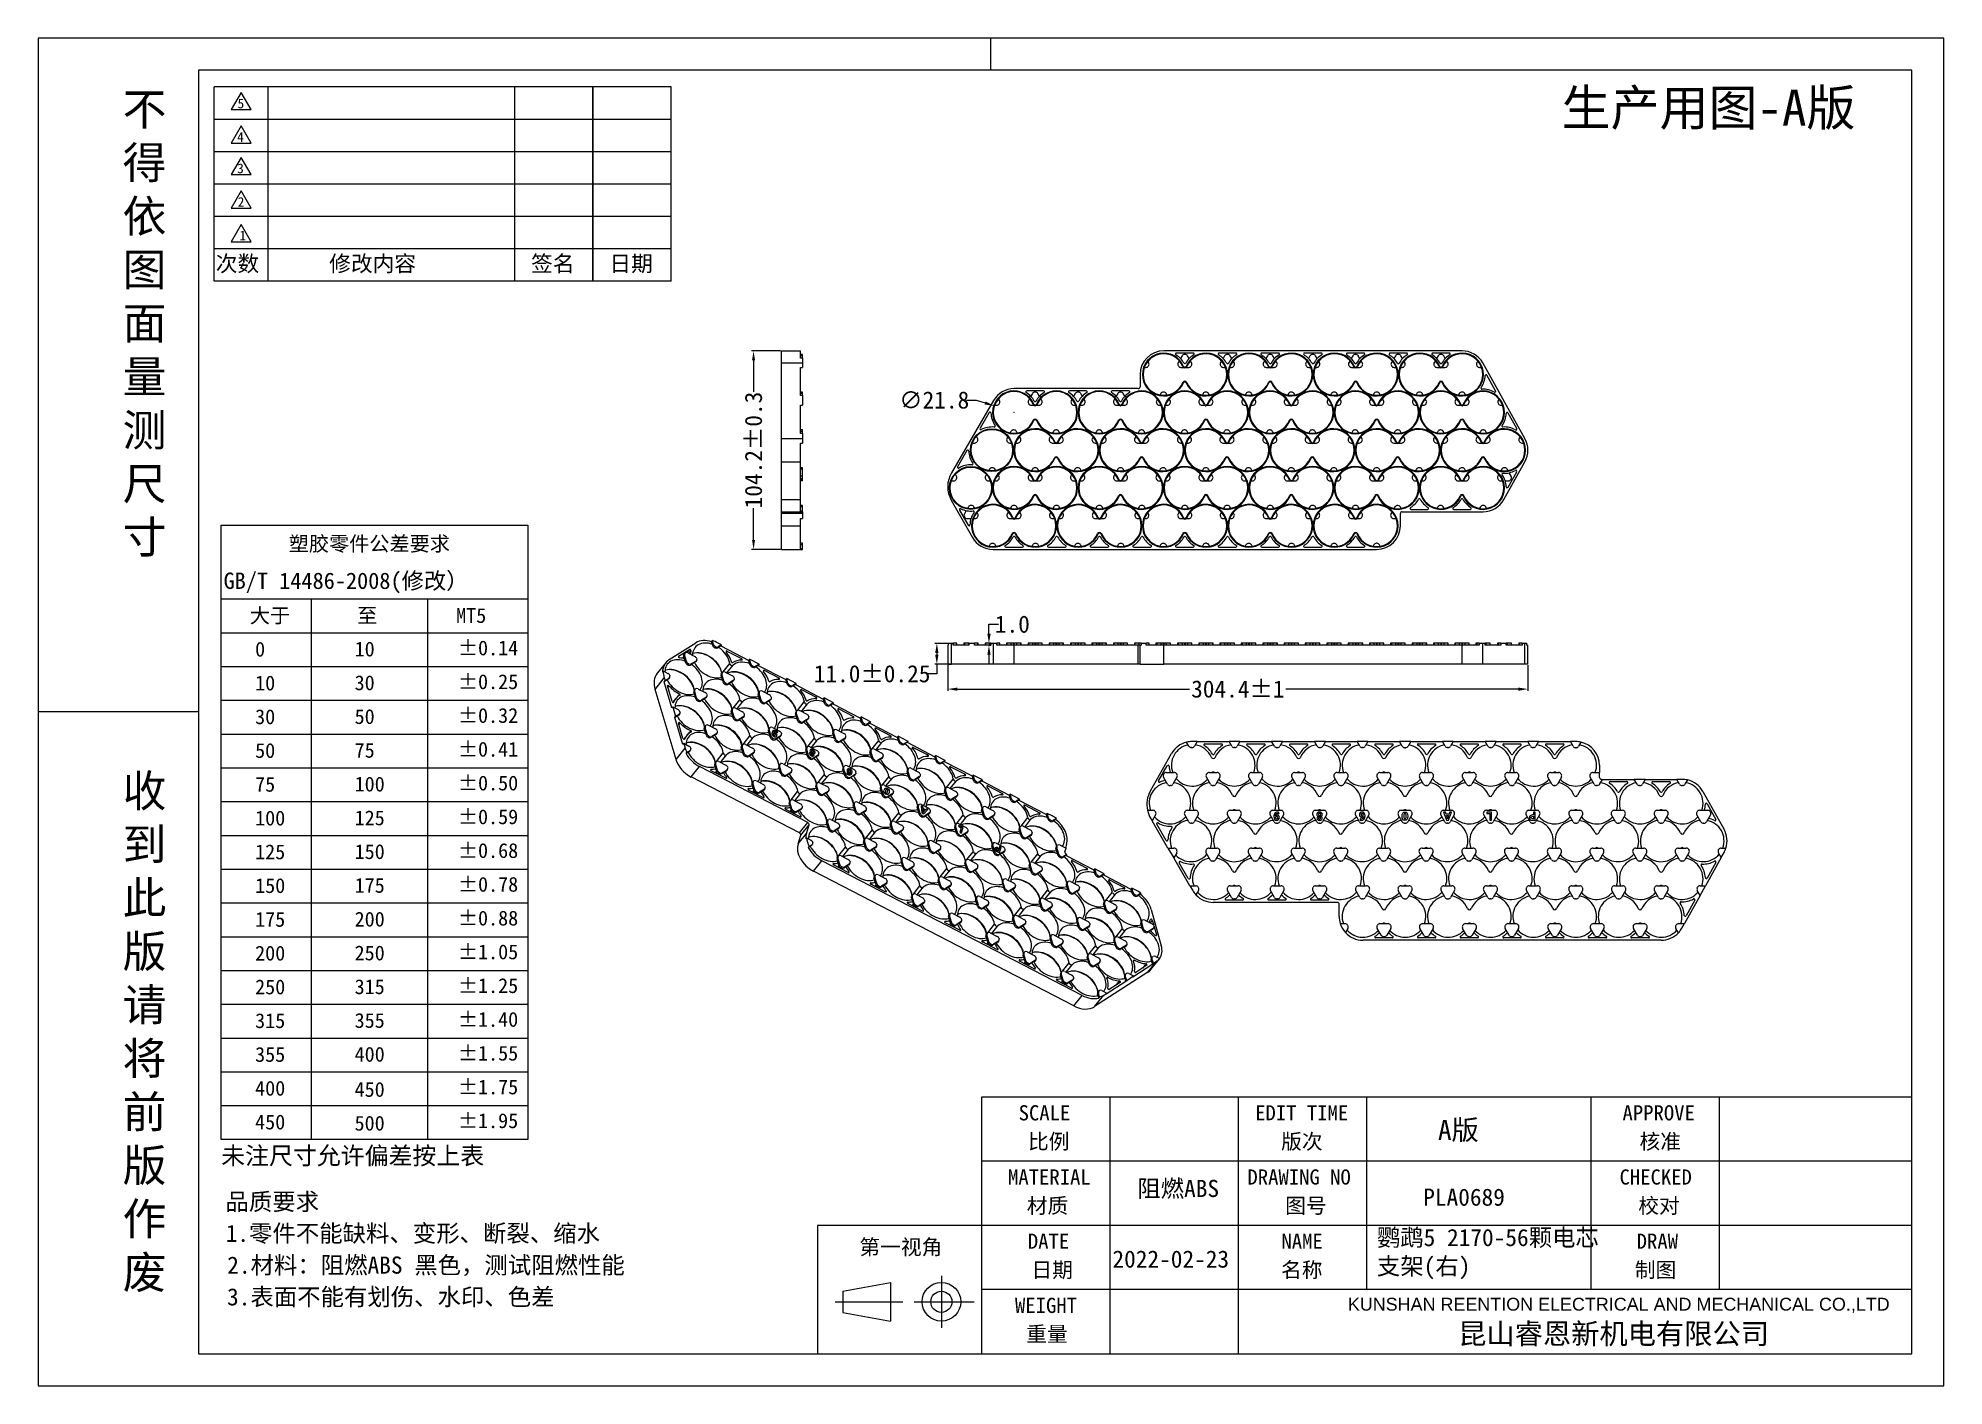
# Model space of a CAD drawing. Header units: millimetres. Extents: x -23 to 977, y -26 to 681.
import ezdxf
from ezdxf.lldxf.tags import DXFTag

# ---------------------------------------------------------------- set-up
doc = ezdxf.new("R2010")
doc.units = ezdxf.units.MM
doc.styles.add('HZ', font='')
doc.styles.add('Xiaoyao', font='')
doc.styles.get('HZ').set_extended_font_data('SimSun')
doc.styles.get('Xiaoyao').set_extended_font_data('NSimSun')
tags = doc.linetypes.add('ACAD_ISO04W100', pattern=[30, 24, -3, 0, -3]).pattern_tags.tags
tags[10:11] = [DXFTag(74, 4), DXFTag(75, 0), DXFTag(340, '0'), DXFTag(46, 0.0), DXFTag(50, 0.0), DXFTag(44, 0.0), DXFTag(45, 0.0)]
tags[8:9] = [DXFTag(74, 4), DXFTag(75, 0), DXFTag(340, '0'), DXFTag(46, 0.0), DXFTag(50, 0.0), DXFTag(44, 0.0), DXFTag(45, 0.0)]
tags[6:7] = [DXFTag(74, 4), DXFTag(75, 0), DXFTag(340, '0'), DXFTag(46, 0.0), DXFTag(50, 0.0), DXFTag(44, 0.0), DXFTag(45, 0.0)]
tags[4:5] = [DXFTag(74, 4), DXFTag(75, 0), DXFTag(340, '0'), DXFTag(46, 0.0), DXFTag(50, 0.0), DXFTag(44, 0.0), DXFTag(45, 0.0)]
doc.dimstyles.new('副本 Standard', dxfattribs={"dimtxt": 9, "dimasz": 5, "dimexe": 1, "dimexo": 0.5, "dimgap": 0.5, "dimtad": 0, "dimtoh": 1, "dimdec": 1, "dimzin": 0, "dimdsep": 46, "dimtxsty": 'Standard', "dimcen": 0.09, "dimclrd": 3, "dimclre": 3, "dimclrt": 3, "dimadec": 0, "dimazin": 0, "dimtfac": 1, "dimtdec": 1, "dimtofl": 0, "dimtmove": 0, "dimatfit": 3, "dimfxl": 0, "dimtolj": 1, "dimtzin": 0, "dimarcsym": 0})

msp = doc.modelspace()

# ---------------------------------------------------------------- texts
at = {"style": 'Xiaoyao'}
msp.add_text('品质要求', height=9, dxfattribs=at).set_placement((75.83, 65.89))
at = {"color": 7, "style": 'Xiaoyao'}
for s, p in [('1.零件不能缺料、变形、断裂、缩水', (75.93, 49.28)), ('2.材料：阻燃ABS 黑色，测试阻燃性能', (76.73, 32.62)), ('3.表面不能有划伤、水印、色差', (76.63, 15.96))]:
    msp.add_text(s, height=9, dxfattribs=at).set_placement(p)
at = {"color": 7, "char_height": 9, "width": 117.8451, "attachment_point": 1, "style": 'Xiaoyao'}
for s, insert in [('阻燃ABS', (554.26, 81.82)), ('{\\fSimSun|b0|i0|c134|p2;鹦鹉}5 2170-56{\\fSimSun|b0|i0|c134|p2;颗电芯支架(右)}', (679.97, 56.08))]:
    msp.add_mtext(s, dxfattribs=dict(at, insert=insert))
at = {"color": 7, "char_height": 9, "attachment_point": 1, "style": 'Xiaoyao'}
for s, width, gutter_width, insert in [('PLA0689', 117.8451, 32.88, (704.29, 77.26)), ('2022-02-23', 16.4055, 22.79, (541.21, 44.78))]:
    msp.add_mtext_dynamic_manual_height_columns(s, width=width, gutter_width=gutter_width, heights=[0], dxfattribs=dict(at, insert=insert))
at = {"lineweight": -3, "insert": (678.63, 49.55), "char_height": 6.734, "width": 111.4747, "attachment_point": 1, "style": 'Xiaoyao'}
msp.add_mtext('\\pi28.10539;', dxfattribs=at)

# ---------------------------------------------------------------- blocks, each defined once
blk = doc.blocks.new('*D1')
at = {"color": 3, "lineweight": -2, "transparency": 16777216}
for p, q in [((454.8, 351.8), (454.8, 338.3)), ((759.2, 351.8), (759.2, 338.3)), ((459.8, 339.3), (581.7, 339.3)), ((754.2, 339.3), (632.2, 339.3))]:
    blk.add_line(p, q, dxfattribs=at)
at = {"color": 3, "transparency": 16777216}
for points in [[(459.8, 340.1), (459.8, 338.4), (454.8, 339.3)], [(754.2, 340.1), (754.2, 338.4), (759.2, 339.3)]]:
    blk.add_solid(points, dxfattribs=at)
at = {"layer": 'Defpoints', "color": 0, "transparency": 16777216}
for p in [(454.8, 352.3), (759.2, 352.3), (759.2, 339.3)]:
    blk.add_point(p, dxfattribs=at)
at = {"color": 3, "transparency": 16777216, "insert": (607, 339.3), "char_height": 9, "width": 66.187, "attachment_point": 5}
blk.add_mtext('\\A1;304.4%%P1', dxfattribs=at)
blk = doc.blocks.new('*D2')
at = {"color": 3, "lineweight": -2, "transparency": 16777216}
for p, q in [((367, 516.8), (351.9, 516.8)), ((352.9, 511.8), (352.9, 495.2)), ((352.9, 417.6), (352.9, 434.2)), ((367, 412.6), (351.9, 412.6))]:
    blk.add_line(p, q, dxfattribs=at)
at = {"color": 3, "transparency": 16777216}
for points in [[(352.1, 511.8), (353.7, 511.8), (352.9, 516.8)], [(352.1, 417.6), (353.7, 417.6), (352.9, 412.6)]]:
    blk.add_solid(points, dxfattribs=at)
at = {"layer": 'Defpoints', "color": 0, "transparency": 16777216}
for p in [(367.5, 516.8), (352.9, 412.6), (367.5, 412.6)]:
    blk.add_point(p, dxfattribs=at)
at = {"color": 3, "transparency": 16777216, "insert": (352.9, 464.7), "char_height": 9, "width": 213.757, "attachment_point": 5, "rotation": 90}
blk.add_mtext('\\A1;104.2%%P0.3', dxfattribs=at)
blk = doc.blocks.new('*D4')
at = {"color": 3, "lineweight": -2, "transparency": 16777216}
for p, q in [((458, 363.3), (448.1, 363.3)), ((458, 352.3), (448.1, 352.3)), ((449.1, 358.3), (449.1, 357.3)), ((449.1, 352.3), (449.1, 347.3)), ((449.1, 347.3), (444.1, 347.3))]:
    blk.add_line(p, q, dxfattribs=at)
at = {"color": 3, "transparency": 16777216}
for points in [[(448.2, 358.3), (449.9, 358.3), (449.1, 363.3)], [(448.2, 357.3), (449.9, 357.3), (449.1, 352.3)]]:
    blk.add_solid(points, dxfattribs=at)
at = {"layer": 'Defpoints', "color": 0, "transparency": 16777216}
for p in [(458.5, 363.3), (449.1, 352.3), (458.5, 352.3)]:
    blk.add_point(p, dxfattribs=at)
at = {"color": 3, "transparency": 16777216, "insert": (415.1, 347.3), "char_height": 9, "width": 56.512, "attachment_point": 5}
blk.add_mtext('\\A1;11.0%%P0.25', dxfattribs=at)
blk = doc.blocks.new('*D5')
at = {"color": 3, "lineweight": -2, "transparency": 16777216}
for p, q in [((476.4, 368.3), (476.4, 373.3)), ((476.4, 373.3), (481.4, 373.3)), ((476.3, 363.3), (477.4, 363.3)), ((476.3, 362.3), (477.4, 362.3)), ((476.4, 357.3), (476.4, 352.3))]:
    blk.add_line(p, q, dxfattribs=at)
at = {"color": 3, "transparency": 16777216}
for points in [[(475.6, 368.3), (477.3, 368.3), (476.4, 363.3)], [(475.6, 357.3), (477.3, 357.3), (476.4, 362.3)]]:
    blk.add_solid(points, dxfattribs=at)
at = {"layer": 'Defpoints', "color": 0, "transparency": 16777216}
for p in [(475.8, 363.3), (475.8, 362.3), (476.4, 363.3)]:
    blk.add_point(p, dxfattribs=at)
at = {"color": 3, "transparency": 16777216, "insert": (488.7, 373.3), "char_height": 9, "attachment_point": 5}
blk.add_mtext('\\A1;1.0', dxfattribs=at)
blk = doc.blocks.new('*D6')
at = {"color": 3, "lineweight": -2, "transparency": 16777216}
for p, q in [((464.7, 490.9), (469.7, 490.9)), ((469.7, 490.9), (474.5, 489.4)), ((489.5, 484.5), (489.7, 484.5)), ((489.6, 484.4), (489.6, 484.6))]:
    blk.add_line(p, q, dxfattribs=at)
at = {"color": 3, "transparency": 16777216}
blk.add_solid([(474.7, 490.2), (474.2, 488.6), (479.2, 487.9)], dxfattribs=at)
at = {"layer": 'Defpoints', "color": 0, "transparency": 16777216}
for p in [(479.2, 487.9), (500, 481.1)]:
    blk.add_point(p, dxfattribs=at)
at = {"color": 3, "transparency": 16777216, "insert": (447.7, 490.9), "char_height": 9, "attachment_point": 5}
blk.add_mtext('\\A1;∅21.8', dxfattribs=at)
blk = doc.blocks.new('FDFJG')
for p, q in [((-119.2, 22.1), (-119.1, 22.8)), ((-118.3, 21), (-119.2, 22.1)), ((-117.7, 21.2), (-119.1, 22.8)), ((-117.8, 20.5), (-118.3, 21)), ((-117.7, 21.2), (-117.8, 20.5)), ((-116.3, 20.6), (-116.5, 19.9)), ((-116.1, 20.6), (-116.3, 20.6)), ((-113.7, 22.8), (-116.2, 22.9)), ((-116.1, 20.6), (-116.2, 19.9)), ((-114.9, 21.1), (-115, 20.4)), ((-114.7, 20.9), (-115, 20.4)), ((-113.7, 22.8), (-114.9, 21.1)), ((-113.9, 22.1), (-114.7, 20.9)), ((-113.7, 22.8), (-113.9, 22.1)), ((-113.9, 22.1), (-97.4, 21.4)), ((-109.8, 21), (-109.9, 20.4)), ((-109.8, 21), (-101.2, 20.7)), ((-101.2, 20.7), (-101.4, 19.7)), ((-97.4, 21.4), (-97.2, 22.1)), ((-96.3, 20.1), (-97.4, 21.4)), ((-91.6, 21.8), (-97.2, 22.1)), ((-95.6, 20.2), (-97.2, 22.1)), ((-95.7, 19.5), (-96.3, 20.1)), ((-95.6, 20.2), (-95.7, 19.5)), ((-92.8, 20.1), (-92.9, 19.4)), ((-91.6, 21.8), (-92.8, 20.1)), ((-91.8, 21.1), (-92.6, 19.9)), ((-91.6, 21.8), (-91.8, 21.1)), ((-91.8, 21.1), (-75.5, 20.4)), ((-87.8, 20.1), (-87.9, 19.4)), ((-87.8, 20.1), (-79.2, 19.7)), ((-75.5, 20.4), (-75.3, 21.1)), ((-74.3, 19.1), (-75.5, 20.4)), ((-73.7, 19.2), (-75.3, 21.1)), ((-69.7, 20.8), (-75.3, 21.1)), ((-69.7, 20.8), (-70.9, 19.1)), ((-69.9, 20.2), (-70.7, 19)), ((-69.7, 20.8), (-69.9, 20.2)), ((-69.9, 20.2), (-53.4, 19.4)), ((-53.4, 19.4), (-53.2, 20.1)), ((-47.7, 19.9), (-53.2, 20.1)), ((-51.6, 18.3), (-53.2, 20.1)), ((-135.4, 4.3), (-126.4, 18.1)), ((-131.7, 7.9), (-128, 13.5)), ((-129.4, 10.7), (-129.6, 10)), ((-129.3, 10.9), (-129.2, 11.1)), ((-128, 13.5), (-128.5, 11.6)), ((-128, 11.6), (-123.9, 11.4)), ((-127.1, 13.3), (-127.5, 11.6)), ((-122.6, 10.8), (-122.4, 10.6)), ((-116.2, 19.9), (-116.5, 19.9)), ((-107.3, 10), (-107.2, 10.1)), ((-107.1, 10.3), (-105.7, 15.7)), ((-106, 10.6), (-101.8, 10.5)), ((-105, 10.6), (-103.8, 15.6)), ((-94.2, 19.6), (-94.4, 18.9)), ((-94.1, 18.9), (-94.4, 18.9)), ((-94, 19.6), (-94.2, 19.6)), ((-94, 19.6), (-94.1, 18.9)), ((-92.6, 19.9), (-92.9, 19.4)), ((-79.2, 19.7), (-79.4, 18.7)), ((-73.9, 18.6), (-74.3, 19.1)), ((-73.7, 19.2), (-73.9, 18.6)), ((-72.4, 18.6), (-72.5, 18)), ((-72.3, 17.9), (-72.5, 18)), ((-72.1, 18.6), (-72.4, 18.6)), ((-72.1, 18.6), (-72.3, 17.9)), ((-70.9, 19.1), (-71.1, 18.4)), ((-70.7, 19), (-71.1, 18.4)), ((-65.8, 19.1), (-66, 18.4)), ((-65.8, 19.1), (-57.2, 18.7)), ((-63.1, 8.3), (-61.8, 13.8)), ((-61.1, 8.7), (-59.9, 13.7)), ((-57.2, 18.7), (-57.4, 17.8)), ((-52.3, 18.2), (-53.4, 19.4)), ((-51.8, 17.6), (-52.3, 18.2)), ((-51.6, 18.3), (-51.8, 17.6)), ((-50.3, 17.7), (-50.4, 17)), ((-50.2, 17), (-50.4, 17)), ((-50, 17.7), (-50.3, 17.7)), ((-50, 17.7), (-50.2, 17)), ((-48.8, 18.1), (-49, 17.5)), ((-48.6, 18), (-49, 17.5)), ((-47.7, 19.9), (-48.8, 18.1)), ((-47.8, 19.2), (-48.6, 18)), ((-47.7, 19.9), (-47.8, 19.2)), ((-47.8, 19.2), (-31.5, 18.5)), ((-43.8, 18.1), (-44, 17.5)), ((-43.8, 18.1), (-35.2, 17.8)), ((-35.2, 17.8), (-35.5, 16.8)), ((-31.5, 18.5), (-31.4, 19.2)), ((-30.4, 17.1), (-31.5, 18.5)), ((-25.8, 18.9), (-31.4, 19.2)), ((-29.7, 17.3), (-31.4, 19.2)), ((-29.9, 16.6), (-30.4, 17.1)), ((-29.7, 17.3), (-29.9, 16.6)), ((-28.4, 16.7), (-28.6, 16)), ((-28.3, 16), (-28.6, 16)), ((-28.1, 16.7), (-28.4, 16.7)), ((-28.1, 16.7), (-28.3, 16)), ((-26.9, 17.2), (-27.1, 16.5)), ((-26.7, 17), (-27.1, 16.5)), ((-25.8, 18.9), (-26.9, 17.2)), ((-25.9, 18.2), (-26.7, 17)), ((-25.8, 18.9), (-25.9, 18.2)), ((-25.9, 18.2), (-9.6, 17.5)), ((-21.8, 17.2), (-22, 16.5)), ((-21.8, 17.2), (-13.2, 16.8)), ((-19.1, 6.4), (-17.8, 11.8)), ((-17.1, 6.7), (-15.9, 11.7)), ((-13.2, 16.8), (-13.5, 15.8)), ((-9.6, 17.5), (-9.5, 18.2)), ((-8.5, 16.2), (-9.6, 17.5)), ((-3.7, 17.9), (-9.5, 18.2)), ((-7.8, 16.3), (-9.5, 18.2)), ((-8, 15.6), (-8.5, 16.2)), ((-7.8, 16.3), (-8, 15.6)), ((-6.5, 15.7), (-6.6, 15)), ((-6.4, 15), (-6.6, 15)), ((-6.2, 15.7), (-6.5, 15.7)), ((-6.2, 15.7), (-6.4, 15)), ((-5.8, 15.7), (-6, 15)), ((-4.9, 16.2), (-5, 15.5)), ((-4.7, 16), (-5, 15.5)), ((-3.7, 17.9), (-4.9, 16.2)), ((-3.9, 17.3), (-4.7, 16)), ((-3.7, 17.9), (-3.9, 17.3)), ((-3.9, 17.3), (12.4, 16.5)), ((0.1, 16.2), (0, 15.6)), ((0.1, 16.2), (8.7, 15.8)), ((8.7, 15.8), (8.5, 14.9)), ((12.4, 16.5), (12.6, 17.2)), ((13.6, 15.2), (12.4, 16.5)), ((18.2, 17), (12.6, 17.2)), ((14.2, 15.4), (12.6, 17.2)), ((14.1, 14.7), (13.6, 15.2)), ((14.2, 15.4), (14.1, 14.7)), ((15.6, 14.8), (15.4, 14.1)), ((15.7, 14.1), (15.4, 14.1)), ((15.8, 14.8), (15.6, 14.8)), ((15.8, 14.8), (15.7, 14.1)), ((17, 15.2), (16.9, 14.6)), ((17.2, 15.1), (16.9, 14.6)), ((18.2, 17), (17, 15.2)), ((18, 16.3), (17.2, 15.1)), ((18.2, 17), (18, 16.3)), ((18, 16.3), (34.5, 15.6)), ((22.1, 15.2), (22, 14.6)), ((22.1, 15.2), (30.7, 14.9)), ((30.7, 14.9), (30.5, 13.9)), ((34.5, 15.6), (34.7, 16.2)), ((35.6, 14.3), (34.5, 15.6)), ((40.3, 16), (34.7, 16.2)), ((36.3, 14.4), (34.7, 16.2)), ((36.1, 13.7), (35.6, 14.3)), ((36.3, 14.4), (36.1, 13.7)), ((37.6, 13.8), (37.5, 13.1)), ((37.7, 13.1), (37.5, 13.1)), ((37.9, 13.8), (37.6, 13.8)), ((37.9, 13.8), (37.7, 13.1)), ((39.1, 14.3), (38.9, 13.6)), ((39.3, 14.1), (38.9, 13.6)), ((40.3, 16), (39.1, 14.3)), ((40.1, 15.3), (39.3, 14.1)), ((40.3, 16), (40.1, 15.3)), ((40.1, 15.3), (56.4, 14.6)), ((44.1, 14.3), (43.9, 13.6)), ((44.1, 14.3), (52.7, 13.9)), ((52.7, 13.9), (52.5, 12.9)), ((56.4, 14.6), (56.6, 15.3)), ((57.6, 13.3), (56.4, 14.6)), ((62.1, 15), (56.6, 15.3)), ((58.2, 13.4), (56.6, 15.3)), ((58, 12.7), (57.6, 13.3)), ((58.2, 13.4), (58, 12.7)), ((59.5, 12.8), (59.4, 12.1)), ((59.6, 12.1), (59.4, 12.1)), ((59.8, 12.8), (59.5, 12.8)), ((59.8, 12.8), (59.6, 12.1)), ((61, 13.3), (60.8, 12.6)), ((61.2, 13.2), (60.8, 12.6)), ((62.1, 15), (61, 13.3)), ((62, 14.4), (61.2, 13.2)), ((62.1, 15), (62, 14.4)), ((62, 14.4), (78.3, 13.6)), ((66.1, 13.3), (65.9, 12.6)), ((66.1, 13.3), (74.7, 12.9)), ((74.7, 12.9), (74.5, 11.9)), ((78.3, 13.6), (78.5, 14.3)), ((79.4, 12.3), (78.3, 13.6)), ((81.3, 14.2), (78.5, 14.3)), ((80.1, 12.4), (78.5, 14.3)), ((80, 11.8), (79.4, 12.3)), ((80.1, 12.4), (80, 11.8)), ((81.5, 11.8), (81.3, 11.2)), ((81.6, 11.1), (81.3, 11.2)), ((81.7, 11.8), (81.5, 11.8)), ((81.7, 11.8), (81.6, 11.1)), ((82.9, 12.3), (82.8, 11.6)), ((83.1, 12.2), (82.8, 11.6)), ((84, 13.9), (82.9, 12.3)), ((83.8, 13.2), (83.1, 12.2)), ((84, 13.9), (83.8, 13.2)), ((-136.4, 1.9), (-138.1, -4.9)), ((-131.7, 7.9), (-131.7, 7.7)), ((-129.2, 9.9), (-129.4, 9.2)), ((-128.3, 7.9), (-129.4, 9.2)), ((-129.1, 8.9), (-129.4, 7.7)), ((-126.8, 7.1), (-129.2, 9.9)), ((-128.4, 8), (-128.4, 7.9)), ((-127.5, 7), (-128.3, 7.9)), ((-126.9, 6.4), (-127.5, 7)), ((-126.8, 7.1), (-126.9, 6.4)), ((-125.4, 6.5), (-125.6, 5.8)), ((-125.3, 5.8), (-125.6, 5.8)), ((-125.2, 6.5), (-125.4, 6.5)), ((-125.2, 6.5), (-125.3, 5.8)), ((-124, 7), (-124.1, 6.3)), ((-123.8, 6.8), (-124.1, 6.3)), ((-122.3, 9.5), (-124, 7)), ((-122.8, 8.4), (-123.8, 6.8)), ((-122.4, 8.9), (-122.8, 8.4)), ((-122.3, 9.5), (-122.4, 8.9)), ((-122.3, 9.1), (-122.1, 9.8)), ((-107.4, 9.7), (-107.5, 9)), ((-107.1, 8.9), (-107.3, 8.2)), ((-106.6, 7.4), (-107.3, 8.2)), ((-104.7, 6.1), (-107.1, 8.9)), ((-105.4, 6), (-106.6, 7.4)), ((-104.9, 5.5), (-105.4, 6)), ((-104.7, 6.1), (-104.9, 5.5)), ((-103.4, 5.5), (-103.5, 4.8)), ((-103.3, 4.8), (-103.5, 4.8)), ((-103.1, 5.5), (-103.4, 5.5)), ((-103.1, 5.5), (-103.3, 4.8)), ((-101.9, 6), (-102.1, 5.3)), ((-101.7, 5.9), (-102.1, 5.3)), ((-100.2, 8.6), (-101.9, 6)), ((-100.8, 7.2), (-101.7, 5.9)), ((-100.3, 7.9), (-100.8, 7.2)), ((-100.5, 9.8), (-100.3, 9.7)), ((-100.2, 8.6), (-100.3, 7.9)), ((-100.2, 8.1), (-100.1, 8.8)), ((-94.3, -4.8), (-93, 0.7)), ((-92.3, -4.4), (-91.1, 0.6)), ((-85.5, 8.8), (-85.7, 8.1)), ((-85.4, 9), (-85.3, 9.2)), ((-85.2, 7.9), (-85.4, 7.2)), ((-84.8, 6.5), (-85.4, 7.2)), ((-82.8, 5.2), (-85.2, 7.9)), ((-83.5, 5.1), (-84.8, 6.5)), ((-84.1, 9.7), (-79.9, 9.5)), ((-83, 4.5), (-83.5, 5.1)), ((-82.8, 5.2), (-83, 4.5)), ((-81.5, 4.6), (-81.6, 3.9)), ((-81.4, 3.9), (-81.6, 3.9)), ((-81.2, 4.6), (-81.5, 4.6)), ((-81.2, 4.6), (-81.4, 3.9)), ((-80, 5), (-80.2, 4.4)), ((-79.8, 4.9), (-80.2, 4.4)), ((-78.3, 7.6), (-80, 5)), ((-78.8, 6.4), (-79.8, 4.9)), ((-78.5, 6.9), (-78.8, 6.4)), ((-78.6, 8.9), (-78.4, 8.7)), ((-78.3, 7.6), (-78.5, 6.9)), ((-78.4, 7.2), (-78.2, 7.9)), ((-63.4, 7.8), (-63.6, 7.1)), ((-63.3, 8), (-63.2, 8.2)), ((-63.2, 6.9), (-63.3, 6.3)), ((-62.6, 5.5), (-63.3, 6.3)), ((-60.7, 4.2), (-63.2, 6.9)), ((-61.4, 4.1), (-62.6, 5.5)), ((-62, 8.7), (-57.9, 8.5)), ((-60.9, 3.5), (-61.4, 4.1)), ((-60.7, 4.2), (-60.9, 3.5)), ((-59.4, 3.6), (-59.6, 2.9)), ((-59.3, 2.9), (-59.6, 2.9)), ((-59.1, 3.6), (-59.4, 3.6)), ((-59.1, 3.6), (-59.3, 2.9)), ((-57.9, 4.1), (-58.1, 3.4)), ((-57.7, 4), (-58.1, 3.4)), ((-56.2, 6.6), (-57.9, 4.1)), ((-56.9, 5.3), (-57.7, 4)), ((-56.4, 6), (-56.9, 5.3)), ((-56.5, 7.9), (-56.4, 7.7)), ((-56.2, 6.6), (-56.4, 6)), ((-56.3, 6.2), (-56.1, 6.9)), ((-41.5, 6.8), (-41.7, 6.1)), ((-41.4, 7.1), (-41.3, 7.2)), ((-41.3, 6), (-41.4, 5.3)), ((-40.8, 4.6), (-41.4, 5.3)), ((-38.9, 3.2), (-41.3, 6)), ((-39.6, 3.2), (-40.8, 4.6)), ((-40.1, 7.7), (-36, 7.6)), ((-39, 2.6), (-39.6, 3.2)), ((-38.9, 3.2), (-39, 2.6)), ((-37.5, 2.6), (-37.7, 1.9)), ((-37.4, 1.9), (-37.7, 1.9)), ((-37.2, 2.6), (-37.5, 2.6)), ((-37.2, 2.6), (-37.4, 1.9)), ((-36, 3.1), (-36.2, 2.4)), ((-35.9, 3), (-36.2, 2.4)), ((-34.3, 5.7), (-36, 3.1)), ((-34.8, 4.5), (-35.9, 3)), ((-34.5, 5), (-34.8, 4.5)), ((-34.6, 6.9), (-34.5, 6.8)), ((-34.3, 5.7), (-34.5, 5)), ((-34.4, 5.2), (-34.2, 5.9)), ((-19.4, 5.9), (-19.6, 5.2)), ((-19.2, 5), (-19.4, 4.3)), ((-18.7, 3.5), (-19.4, 4.3)), ((-19.3, 6.1), (-19.2, 6.3)), ((-16.8, 2.3), (-19.2, 5)), ((-17.5, 2.2), (-18.7, 3.5)), ((-18, 6.8), (-13.9, 6.6)), ((-16.9, 1.6), (-17.5, 2.2)), ((-16.8, 2.3), (-16.9, 1.6)), ((-15.4, 1.7), (-15.6, 1)), ((-15.3, 1), (-15.6, 1)), ((-15.2, 1.6), (-15.4, 1.7)), ((-15.2, 1.6), (-15.3, 1)), ((-14, 2.1), (-14.1, 1.5)), ((-13.8, 2), (-14.1, 1.5)), ((-12.3, 4.7), (-14, 2.1)), ((-12.9, 3.3), (-13.8, 2)), ((-12.4, 4), (-12.9, 3.3)), ((-12.6, 6), (-12.4, 5.8)), ((-12.3, 4.7), (-12.4, 4)), ((-12.3, 4.3), (-12.1, 4.9)), ((2.4, 4.9), (2.3, 4.2)), ((2.5, 5.1), (2.6, 5.3)), ((2.7, 4), (2.5, 3.4)), ((3.1, 2.7), (2.5, 3.4)), ((5.1, 1.3), (2.7, 4)), ((4.4, 1.2), (3.1, 2.7)), ((3.9, 5.8), (8, 5.6)), ((4.9, 0.6), (4.4, 1.2)), ((5.1, 1.3), (4.9, 0.6)), ((6.4, 0.7), (6.3, 0)), ((6.5, 0), (6.3, 0)), ((6.7, 0.7), (6.4, 0.7)), ((6.7, 0.7), (6.5, 0)), ((7.9, 1.2), (7.7, 0.5)), ((8.1, 1), (7.7, 0.5)), ((9.6, 3.7), (7.9, 1.2)), ((9.1, 2.6), (8.1, 1)), ((9.5, 3.1), (9.1, 2.6)), ((9.3, 5), (9.5, 4.8)), ((9.6, 3.7), (9.5, 3.1)), ((9.6, 3.3), (9.7, 4)), ((24.5, 3.9), (24.3, 3.2)), ((24.6, 4.2), (24.7, 4.3)), ((24.8, 3.1), (24.6, 2.4)), ((25.3, 1.6), (24.6, 2.4)), ((24.8, 4.5), (26.2, 9.9)), ((27.2, 0.3), (24.8, 3.1)), ((26.5, 0.2), (25.3, 1.6)), ((25.9, 4.8), (30.1, 4.6)), ((27, -0.4), (26.5, 0.2)), ((26.8, 4.8), (28.1, 9.8)), ((27.2, 0.3), (27, -0.4)), ((30, 0.2), (29.8, -0.5)), ((30.2, 0.1), (29.8, -0.5)), ((31.7, 2.8), (30, 0.2)), ((31.1, 1.4), (30.2, 0.1)), ((31.5, 2.1), (31.1, 1.4)), ((31.4, 4), (31.6, 3.9)), ((31.7, 2.8), (31.5, 2.1)), ((31.6, 2.3), (31.8, 3)), ((46.4, 3), (46.2, 2.3)), ((46.5, 3.2), (46.6, 3.4)), ((46.7, 2.1), (46.5, 1.4)), ((47.1, 0.7), (46.5, 1.4)), ((49.1, -0.6), (46.7, 2.1)), ((48.4, -0.7), (47.1, 0.7)), ((47.8, 3.9), (51.9, 3.7)), ((53.6, 1.8), (51.9, -0.8)), ((53.1, 0.6), (52.1, -0.9)), ((53.4, 1.1), (53.1, 0.6)), ((53.3, 3.1), (53.4, 2.9)), ((53.6, 1.8), (53.4, 1.1)), ((53.5, 1.4), (53.7, 2)), ((68.5, 2), (68.3, 1.3)), ((68.6, 2.2), (68.7, 2.4)), ((68.7, 1.1), (68.6, 0.4)), ((69.3, -0.4), (68.6, 0.4)), ((71.1, -1.6), (68.7, 1.1)), ((68.8, 2.5), (70.1, 8)), ((69.9, 2.9), (74, 2.7)), ((70.8, 2.8), (72, 7.9)), ((75.7, 0.8), (74, -1.7)), ((75.5, 0.1), (75, -0.6)), ((75.4, 2.1), (75.5, 1.9)), ((75.7, 0.8), (75.5, 0.1)), ((75.6, 0.4), (75.8, 1.1)), ((90.2, 1), (90, 0.4)), ((90.3, 1.3), (90.4, 1.5)), ((90.5, 0.2), (90.3, -0.5)), ((92.9, -2.6), (90.5, 0.2)), ((91.6, 2), (95.1, 1.8)), ((94.5, 3.9), (94.8, 1.8)), ((95.3, -0.1), (95.1, 1.8)), ((-135.8, -2.5), (-135.9, -3.1)), ((-135.8, -2.5), (-133, -2.6)), ((-135.6, -13.1), (-133.8, -5.6)), ((-133.8, -5.6), (-132.8, -6.7)), ((-132, -5.9), (-133, -7.4)), ((-133, -7.4), (-132.8, -6.7)), ((-123.5, -18.1), (-133, -7.4)), ((-131.3, -4.5), (-132.8, -6.7)), ((-131.5, -5.1), (-132, -5.9)), ((-131.6, -3.2), (-131.5, -3.4)), ((-131.3, -4.5), (-131.5, -5.1)), ((-131.4, -4.9), (-131.2, -4.2)), ((-124.8, -15.1), (-130.5, -8.7)), ((-129.9, -8.3), (-130.1, -9.2)), ((-122.9, -9.8), (-123.6, -12.3)), ((-116.6, -4.3), (-116.8, -4.9)), ((-116.5, -4), (-116.4, -3.9)), ((-116.4, -5.1), (-116.5, -5.8)), ((-115.9, -6.5), (-116.5, -5.8)), ((-114, -7.9), (-116.4, -5.1)), ((-114.7, -7.9), (-115.9, -6.5)), ((-115.2, -3.4), (-111.1, -3.5)), ((-114.1, -8.5), (-114.7, -7.9)), ((-114, -7.9), (-114.1, -8.5)), ((-112.6, -8.5), (-112.8, -9.1)), ((-112.5, -9.2), (-112.8, -9.1)), ((-112.4, -8.5), (-112.6, -8.5)), ((-112.4, -8.5), (-112.5, -9.2)), ((-111.2, -8), (-111.3, -8.7)), ((-111, -8.2), (-111.3, -8.7)), ((-109.4, -5.4), (-111.2, -8)), ((-110, -6.6), (-111, -8.2)), ((-109.6, -6.1), (-110, -6.6)), ((-109.7, -4.2), (-109.6, -4.3)), ((-109.4, -5.4), (-109.6, -6.1)), ((-109.5, -5.9), (-109.3, -5.2)), ((-94.6, -5.2), (-94.7, -5.9)), ((-94.5, -5), (-94.3, -4.8)), ((-94.3, -6.1), (-94.5, -6.8)), ((-93.8, -7.6), (-94.5, -6.8)), ((-91.9, -8.8), (-94.3, -6.1)), ((-92.6, -8.9), (-93.8, -7.6)), ((-93.1, -4.3), (-89, -4.5)), ((-92.1, -9.5), (-92.6, -8.9)), ((-91.9, -8.8), (-92.1, -9.5)), ((-90.5, -9.4), (-90.7, -10.1)), ((-90.3, -9.5), (-90.5, -9.4)), ((-90.3, -9.5), (-90.4, -10.1)), ((-89.1, -9), (-89.2, -9.6)), ((-88.9, -9.1), (-89.2, -9.6)), ((-87.4, -6.4), (-89.1, -9)), ((-88, -7.8), (-88.9, -9.1)), ((-87.5, -7.1), (-88, -7.8)), ((-87.7, -5.1), (-87.5, -5.3)), ((-87.4, -6.4), (-87.5, -7.1)), ((-87.4, -6.8), (-87.3, -6.1)), ((-72.7, -6.2), (-72.8, -6.9)), ((-72.6, -6), (-72.5, -5.8)), ((-72.4, -7.1), (-72.6, -7.7)), ((-72, -8.4), (-72.6, -7.7)), ((-70, -9.8), (-72.4, -7.1)), ((-70.7, -9.9), (-72, -8.4)), ((-71.3, -5.3), (-67.1, -5.5)), ((-70.2, -10.5), (-70.7, -9.9)), ((-70, -9.8), (-70.2, -10.5)), ((-69.6, -7.1), (-69.6, -7.3)), ((-69.6, -7.5), (-69.6, -7.5)), ((-69.6, -7.5), (-69.6, -7.7)), ((-69.6, -7.5), (-69.6, -7.7)), ((-69.6, -7.7), (-69.6, -7.7)), ((-69.5, -8), (-69.5, -8.2)), ((-68.4, -8.6), (-68.3, -8.4)), ((-67.9, -6.8), (-68, -6.3)), ((-68, -6.3), (-68, -6.4)), ((-68, -6.4), (-68, -6.8)), ((-67.2, -9.9), (-67.4, -10.6)), ((-65.5, -7.4), (-67.2, -9.9)), ((-66, -8.6), (-67, -10.1)), ((-65.7, -8), (-66, -8.6)), ((-65.8, -6.1), (-65.6, -6.3)), ((-65.5, -7.4), (-65.7, -8)), ((-65.5, -7.8), (-65.4, -7.1)), ((-50.6, -7.2), (-50.8, -7.9)), ((-50.5, -6.9), (-50.4, -6.8)), ((-50.3, -8), (-50.5, -8.7)), ((-49.8, -9.5), (-50.5, -8.7)), ((-50.3, -6.7), (-49, -1.2)), ((-47.9, -10.8), (-50.3, -8)), ((-48.6, -10.9), (-49.8, -9.5)), ((-49.2, -6.3), (-45.1, -6.5)), ((-48.3, -6.3), (-47.1, -1.3)), ((-47.5, -7.8), (-47.6, -8)), ((-47.5, -8.7), (-47.5, -8.8)), ((-47.3, -9.2), (-47.3, -9.4)), ((-46.4, -8.3), (-46.3, -8.2)), ((-46.3, -9.7), (-46.3, -9.5)), ((-43.4, -8.3), (-45.1, -10.9)), ((-44.1, -9.8), (-44.9, -11)), ((-43.6, -9), (-44.1, -9.8)), ((-43.7, -7.1), (-43.5, -7.2)), ((-43.4, -8.3), (-43.6, -9)), ((-43.5, -8.8), (-43.3, -8.1)), ((-28.7, -8.1), (-28.9, -8.8)), ((-28.6, -7.9), (-28.5, -7.7)), ((-28.5, -9), (-28.6, -9.7)), ((-28, -10.4), (-28.6, -9.7)), ((-26, -11.7), (-28.5, -9)), ((-27.3, -7.2), (-23.2, -7.4)), ((-25.5, -8.8), (-25.6, -9)), ((-24.5, -9.4), (-24.4, -9.3)), ((-24.3, -9.7), (-24.3, -9.7)), ((-21.5, -9.3), (-23.2, -11.9)), ((-21.7, -10), (-22.1, -10.5)), ((-21.8, -8), (-21.7, -8.2)), ((-21.5, -9.3), (-21.7, -10)), ((-21.6, -9.7), (-21.4, -9)), ((-6.6, -9.1), (-6.8, -9.8)), ((-6.5, -8.9), (-6.4, -8.7)), ((-6.4, -10), (-6.5, -10.6)), ((-6.4, -8.6), (-5, -3.2)), ((-4, -12.7), (-6.4, -10)), ((-5.2, -8.2), (-1.1, -8.4)), ((-4.4, -8.2), (-3.1, -3.2)), ((-3.5, -9.8), (-3.5, -10)), ((0.3, -9), (0.4, -9.2)), ((15.4, -9.8), (15.5, -9.7)), ((16.7, -9.2), (20.8, -9.4)), ((16.8, -9.9), (18.7, -13.1)), ((17.8, -10), (16.8, -9.9)), ((18.2, -10.7), (17.8, -10)), ((17.8, -10), (17.8, -10.1)), ((22.1, -10), (22.3, -10.1)), ((28.5, -0.3), (28.4, -1)), ((28.6, -1), (28.4, -1)), ((28.8, -0.3), (28.5, -0.3)), ((28.8, -0.3), (28.6, -1)), ((37.6, -10.6), (38.9, -5.1)), ((39.6, -10.2), (40.8, -5.2)), ((48.9, -1.3), (48.4, -0.7)), ((49.1, -0.6), (48.9, -1.3)), ((50.4, -1.2), (50.2, -1.9)), ((50.5, -1.9), (50.2, -1.9)), ((50.7, -1.3), (50.4, -1.2)), ((50.7, -1.3), (50.5, -1.9)), ((51.9, -0.8), (51.7, -1.4)), ((52.1, -0.9), (51.7, -1.4)), ((70.5, -1.7), (69.3, -0.4)), ((71, -2.3), (70.5, -1.7)), ((71.1, -1.6), (71, -2.3)), ((72.5, -2.2), (72.3, -2.9)), ((72.6, -2.9), (72.3, -2.9)), ((72.8, -2.2), (72.5, -2.2)), ((72.8, -2.2), (72.6, -2.9)), ((74, -1.7), (73.8, -2.4)), ((74.2, -1.9), (73.8, -2.4)), ((75, -0.6), (74.2, -1.9)), ((81.5, -12.5), (82.9, -7)), ((83.6, -12.1), (84.8, -7.1)), ((91, -1.3), (90.3, -0.5)), ((92.2, -2.7), (91, -1.3)), ((92.7, -3.2), (92.2, -2.7)), ((92.9, -2.6), (92.7, -3.2)), ((94.2, -3.2), (94.1, -3.8)), ((94.3, -3.8), (94.1, -3.8)), ((94.5, -3.2), (94.2, -3.2)), ((94.5, -3.2), (94.3, -3.8)), ((95.9, -2.8), (95.5, -3.3)), ((95.5, -3.3), (95.5, -3.4)), ((96.9, -0.9), (95.7, -2.6)), ((95.7, -2.6), (95.7, -2.7)), ((96.7, -1.6), (95.9, -2.8)), ((96.9, -0.9), (96.4, -0.9)), ((96.9, -0.9), (96.7, -1.6)), ((96.7, -1.6), (113.1, -2.3)), ((100.8, -2.7), (100.7, -3.3)), ((100.8, -2.7), (109.4, -3)), ((109.4, -3), (109.2, -4)), ((113.1, -2.3), (113.3, -1.7)), ((114.3, -3.7), (113.1, -2.3)), ((118.9, -1.9), (113.3, -1.7)), ((115, -3.5), (113.3, -1.7)), ((114.8, -4.2), (114.3, -3.7)), ((115, -3.5), (114.8, -4.2)), ((116.3, -4.1), (116.1, -4.8)), ((116.4, -4.8), (116.1, -4.8)), ((116.6, -4.1), (116.3, -4.1)), ((116.6, -4.1), (116.4, -4.8)), ((117.8, -3.6), (117.6, -4.3)), ((118, -3.8), (117.6, -4.3)), ((118.9, -1.9), (117.8, -3.6)), ((118.8, -2.6), (118, -3.8)), ((118.9, -1.9), (118.8, -2.6)), ((118.8, -2.6), (135, -3.3)), ((122.8, -3.6), (122.6, -4.3)), ((122.8, -3.6), (131.4, -4)), ((125.5, -14.5), (126.8, -9)), ((127.5, -14.1), (128.8, -9.1)), ((131.4, -4), (131.2, -5)), ((135, -3.3), (135.2, -2.6)), ((136.2, -4.6), (135, -3.3)), ((138, -2.7), (135.2, -2.6)), ((136.8, -4.5), (135.2, -2.6)), ((136.7, -5.2), (136.2, -4.6)), ((136.8, -4.5), (136.7, -5.2)), ((138.2, -5.1), (138, -5.8)), ((138.3, -5.8), (138, -5.8)), ((138.4, -5.1), (138.2, -5.1)), ((138.4, -5.1), (138.3, -5.8)), ((139.7, -4.6), (139.5, -5.3)), ((139.8, -4.8), (139.5, -5.3)), ((140.7, -3.1), (139.7, -4.6)), ((140.5, -3.8), (139.8, -4.8)), ((140.7, -3.1), (140.5, -3.8)), ((149.1, -8.6), (161.9, -23.6)), ((-110.2, -41.8), (-135.6, -13.1)), ((-123.8, -13), (-124.3, -15.3)), ((-123.9, -15), (-124, -15.2)), ((-123.3, -17.4), (-123.5, -18.1)), ((-123.3, -17.4), (-120.2, -17.6)), ((-123.3, -17.4), (-119.9, -21.4)), ((-118.6, -19.5), (-119.9, -21.4)), ((-118.9, -18.2), (-118.7, -18.4)), ((-118.6, -19.5), (-118.7, -20.1)), ((-118.6, -19.9), (-118.5, -19.2)), ((-103.7, -19.3), (-103.8, -19.9)), ((-103.6, -19), (-103.5, -18.9)), ((-102.3, -18.4), (-98.1, -18.5)), ((-96.8, -19.2), (-96.6, -19.3)), ((-90.4, -10.1), (-90.7, -10.1)), ((-81.7, -20), (-81.6, -19.8)), ((-81.5, -19.8), (-80.2, -14.3)), ((-80.4, -19.3), (-76.3, -19.5)), ((-79.5, -19.4), (-78.3, -14.4)), ((-68.7, -10.4), (-68.8, -11.1)), ((-68.6, -11.1), (-68.8, -11.1)), ((-68.4, -10.4), (-68.7, -10.4)), ((-68.4, -10.4), (-68.6, -11.1)), ((-67, -10.1), (-67.4, -10.6)), ((-48.1, -11.5), (-48.6, -10.9)), ((-47.9, -10.8), (-48.1, -11.5)), ((-46.6, -11.4), (-46.7, -12.1)), ((-46.5, -12.1), (-46.7, -12.1)), ((-46.3, -11.4), (-46.6, -11.4)), ((-46.3, -11.4), (-46.5, -12.1)), ((-45.1, -10.9), (-45.3, -11.6)), ((-44.9, -11), (-45.3, -11.6)), ((-37.6, -21.7), (-36.2, -16.2)), ((-35.6, -21.3), (-34.3, -16.3)), ((-26.7, -11.8), (-28, -10.4)), ((-26.2, -12.4), (-26.7, -11.8)), ((-26, -11.7), (-26.2, -12.4)), ((-25.9, -10.5), (-25.8, -11.1)), ((-24.7, -12.3), (-24.9, -13)), ((-24.6, -13), (-24.9, -13)), ((-24.4, -12.4), (-24.7, -12.3)), ((-24.4, -12.4), (-24.6, -13)), ((-24.3, -10.3), (-24.3, -10.1)), ((-23.2, -11.9), (-23.4, -12.5)), ((-23.1, -12), (-23.4, -12.5)), ((-22.1, -10.5), (-23.1, -12)), ((-5.9, -11.4), (-6.5, -10.6)), ((-4.6, -12.8), (-5.9, -11.4)), ((-4.1, -13.4), (-4.6, -12.8)), ((-4, -12.7), (-4.1, -13.4)), ((-2.6, -13.3), (-2.8, -14)), ((-2.5, -14), (-2.8, -14)), ((-2.4, -13.3), (-2.6, -13.3)), ((-2.4, -13.3), (-2.5, -14)), ((-2.3, -11.5), (-2.3, -11.3)), ((-1.2, -12.8), (-1.3, -13.5)), ((-1, -13), (-1.3, -13.5)), ((0.6, -10.3), (-1.2, -12.8)), ((-0.1, -11.7), (-1, -13)), ((0.4, -11), (-0.1, -11.7)), ((0.6, -10.3), (0.4, -11)), ((0.5, -10.7), (0.7, -10)), ((6.4, -23.6), (7.7, -18.2)), ((8.4, -23.2), (9.6, -18.2)), ((15.2, -10.1), (15.1, -10.8)), ((15.5, -10.9), (15.3, -11.6)), ((15.9, -12.3), (15.3, -11.6)), ((17.9, -13.7), (15.5, -10.9)), ((17.2, -13.8), (15.9, -12.3)), ((16.9, -10.1), (17.8, -10.1)), ((17.7, -14.4), (17.2, -13.8)), ((17.9, -13.7), (17.7, -14.4)), ((17.8, -10.1), (18.2, -10.8)), ((19.7, -10.8), (18.2, -10.7)), ((18.2, -10.7), (18.2, -10.8)), ((18.2, -10.8), (19.7, -10.9)), ((18.5, -11.2), (18.4, -11.3)), ((18.4, -11.3), (19, -12.4)), ((19.1, -12.3), (18.5, -11.2)), ((18.5, -11.2), (19.6, -11.3)), ((18.7, -13.1), (19.7, -13.1)), ((19.1, -12.7), (19.2, -12.7)), ((19.3, -14.3), (19.1, -15)), ((19.4, -15), (19.1, -15)), ((19.6, -11.3), (19.2, -12.3)), ((19.2, -12.4), (19.5, -11.4)), ((19.2, -12.6), (19.2, -12.6)), ((19.5, -14.3), (19.3, -14.3)), ((19.5, -14.3), (19.4, -15)), ((19.6, -11.3), (19.5, -11.4)), ((19.9, -10.1), (19.7, -10.8)), ((19.7, -13.1), (20.8, -10.1)), ((19.7, -10.9), (19.9, -10.2)), ((19.7, -10.8), (19.7, -10.9)), ((20.8, -10.1), (19.9, -10.1)), ((19.9, -10.1), (19.9, -10.2)), ((19.9, -10.2), (20.8, -10.2)), ((20.7, -13.8), (20.6, -14.5)), ((20.9, -14), (20.6, -14.5)), ((22.4, -11.2), (20.7, -13.8)), ((21.9, -12.5), (20.9, -14)), ((22.3, -11.9), (21.9, -12.5)), ((22.4, -11.2), (22.3, -11.9)), ((22.4, -11.7), (22.5, -11)), ((37.3, -11.1), (37.2, -11.7)), ((37.4, -10.8), (37.5, -10.6)), ((37.6, -11.9), (37.4, -12.6)), ((38.1, -13.4), (37.4, -12.6)), ((40, -14.6), (37.6, -11.9)), ((39.3, -14.8), (38.1, -13.4)), ((38.7, -10.1), (42.9, -10.3)), ((39.1, -10.9), (39.1, -11.4)), ((41.5, -11), (39.1, -10.9)), ((39.1, -11), (41.4, -11.2)), ((39.1, -11.4), (40.7, -11.5)), ((39.8, -15.3), (39.3, -14.8)), ((40, -14.6), (39.8, -15.3)), ((40.7, -11.5), (41, -14.1)), ((41, -14.1), (41.9, -14.1)), ((41.3, -15.3), (41.2, -15.9)), ((41.4, -15.9), (41.2, -15.9)), ((41.6, -15.3), (41.3, -15.3)), ((41.5, -11), (41.4, -11.2)), ((41.4, -11.2), (41.8, -14.1)), ((41.6, -15.3), (41.4, -15.9)), ((41.9, -14.1), (41.5, -11)), ((42.8, -14.8), (42.6, -15.5)), ((43, -14.9), (42.6, -15.5)), ((44.5, -12.2), (42.8, -14.8)), ((43.9, -13.6), (43, -14.9)), ((44.3, -12.9), (43.9, -13.6)), ((44.2, -10.9), (44.4, -11.1)), ((44.5, -12.2), (44.3, -12.9)), ((44.5, -12.6), (44.6, -12)), ((59.2, -12), (59, -12.7)), ((59.3, -11.8), (59.4, -11.6)), ((59.5, -12.9), (59.3, -13.5)), ((59.9, -14.2), (59.3, -13.5)), ((61.9, -15.6), (59.5, -12.9)), ((61.2, -15.7), (59.9, -14.2)), ((60.6, -11.1), (64.8, -11.3)), ((61.7, -16.3), (61.2, -15.7)), ((61.9, -15.6), (61.7, -16.3)), ((62.2, -13.8), (62.2, -14)), ((62.8, -13), (62.7, -13.2)), ((62.7, -13.2), (63.2, -13.2)), ((63.2, -13), (62.8, -13)), ((63.1, -12), (63.2, -13)), ((63.9, -12), (63.1, -12)), ((63.1, -12.1), (63.9, -12.1)), ((63.2, -16.2), (63.1, -16.9)), ((63.3, -16.9), (63.1, -16.9)), ((63.2, -13), (63.2, -13.2)), ((63.5, -16.2), (63.2, -16.2)), ((63.3, -13.5), (63.4, -14.5)), ((63.5, -16.2), (63.3, -16.9)), ((63.4, -14.5), (63.4, -14.7)), ((64.4, -15.1), (63.9, -12)), ((63.9, -12), (63.9, -12.1)), ((63.9, -12.1), (64.3, -15.1)), ((64.7, -15.7), (64.5, -16.4)), ((64.9, -15.9), (64.5, -16.4)), ((66.4, -13.2), (64.7, -15.7)), ((65.9, -14.4), (64.9, -15.9)), ((66.2, -13.9), (65.9, -14.4)), ((66.1, -11.9), (66.3, -12.1)), ((66.4, -13.2), (66.2, -13.9)), ((66.3, -13.6), (66.5, -12.9)), ((81.3, -13), (81.1, -13.7)), ((81.4, -12.7), (81.5, -12.6)), ((81.5, -13.8), (81.4, -14.5)), ((82.1, -15.3), (81.4, -14.5)), ((84, -16.6), (81.5, -13.8)), ((83.3, -16.7), (82.1, -15.3)), ((82.7, -12.1), (86.8, -12.3)), ((83.8, -17.3), (83.3, -16.7)), ((84, -16.6), (83.8, -17.3)), ((85.3, -17.2), (85.1, -17.9)), ((85.4, -17.9), (85.1, -17.9)), ((85.6, -17.2), (85.3, -17.2)), ((85.6, -17.2), (85.4, -17.9)), ((86.8, -16.7), (86.6, -17.4)), ((87, -16.9), (86.6, -17.4)), ((88.5, -14.1), (86.8, -16.7)), ((87.8, -15.6), (87, -16.9)), ((88.3, -14.8), (87.8, -15.6)), ((88.2, -12.9), (88.3, -13)), ((88.5, -14.1), (88.3, -14.8)), ((88.4, -14.6), (88.6, -13.9)), ((103.2, -14), (103, -14.6)), ((103.3, -13.7), (103.4, -13.5)), ((103.4, -14.8), (103.3, -15.5)), ((103.9, -16.2), (103.3, -15.5)), ((105.8, -17.6), (103.4, -14.8)), ((105.1, -17.6), (103.9, -16.2)), ((104.6, -13), (108.7, -13.2)), ((105.7, -18.2), (105.1, -17.6)), ((105.8, -17.6), (105.7, -18.2)), ((107.2, -18.2), (107, -18.8)), ((107.3, -18.8), (107, -18.8)), ((107.4, -18.2), (107.2, -18.2)), ((107.4, -18.2), (107.3, -18.8)), ((108.6, -17.7), (108.5, -18.4)), ((108.8, -17.8), (108.5, -18.4)), ((110.4, -15.1), (108.6, -17.7)), ((109.8, -16.3), (108.8, -17.8)), ((110.2, -15.8), (109.8, -16.3)), ((110.1, -13.8), (110.2, -14)), ((110.4, -15.1), (110.2, -15.8)), ((110.3, -15.5), (110.5, -14.9)), ((125.2, -14.9), (125.1, -15.6)), ((125.5, -15.8), (125.3, -16.5)), ((126, -17.2), (125.3, -16.5)), ((125.4, -14.7), (125.5, -14.5)), ((127.9, -18.5), (125.5, -15.8)), ((127.2, -18.6), (126, -17.2)), ((126.7, -14), (130.8, -14.2)), ((127.7, -19.2), (127.2, -18.6)), ((127.9, -18.5), (127.7, -19.2)), ((129.3, -19.1), (129.1, -19.8)), ((129.4, -19.8), (129.1, -19.8)), ((129.5, -19.1), (129.3, -19.1)), ((129.5, -19.1), (129.4, -19.8)), ((130.7, -18.6), (130.6, -19.3)), ((130.9, -18.8), (130.6, -19.3)), ((132.4, -16.1), (130.7, -18.6)), ((131.8, -17.5), (130.9, -18.8)), ((132.3, -16.8), (131.8, -17.5)), ((132.1, -14.8), (132.3, -15)), ((132.4, -16.1), (132.3, -16.8)), ((132.4, -16.5), (132.5, -15.8)), ((147.1, -15.9), (147, -16.6)), ((147.2, -15.6), (147.3, -15.5)), ((147.4, -16.7), (147.2, -17.4)), ((147.8, -18.1), (147.2, -17.4)), ((149.8, -19.5), (147.4, -16.7)), ((149.1, -19.6), (147.8, -18.1)), ((148.5, -15), (152.7, -15.2)), ((149.6, -20.2), (149.1, -19.6)), ((149.8, -19.5), (149.6, -20.2)), ((151.9, -13.4), (151.5, -15.1)), ((151.9, -13.4), (153.8, -15.5)), ((152.6, -19.6), (152.4, -20.3)), ((152.8, -19.8), (152.4, -20.3)), ((154.3, -17), (152.6, -19.6)), ((153.3, -19), (152.8, -19.8)), ((154.2, -17.7), (153.3, -19)), ((154, -15.8), (154.2, -16)), ((154.3, -17), (154.2, -17.7)), ((154.3, -17.5), (154.4, -16.8)), ((154.4, -16.2), (157.2, -19.5)), ((157.2, -19.5), (157.1, -20)), ((-119.2, -20.9), (-120, -22.1)), ((-120, -22.1), (-119.9, -21.4)), ((-110.2, -33.1), (-120, -22.1)), ((-118.7, -20.1), (-119.2, -20.9)), ((-111.5, -30.3), (-117, -24)), ((-116.4, -23.6), (-116.6, -24.5)), ((-110.4, -28), (-111, -30.5)), ((-109.6, -24.8), (-110.2, -27.4)), ((-103.4, -20.1), (-103.6, -20.8)), ((-103.1, -21.4), (-103.6, -20.8)), ((-101, -22.9), (-103.4, -20.1)), ((-101.7, -23), (-103.1, -21.4)), ((-101.2, -23.5), (-101.7, -23)), ((-101, -22.9), (-101.2, -23.5)), ((-99.7, -23.5), (-99.8, -24.1)), ((-99.6, -24.2), (-99.8, -24.1)), ((-99.4, -23.5), (-99.7, -23.5)), ((-99.4, -23.5), (-99.6, -24.2)), ((-98.2, -23), (-98.4, -23.7)), ((-98, -23.1), (-98.4, -23.7)), ((-96.5, -20.4), (-98.2, -23)), ((-97.1, -21.7), (-98, -23.1)), ((-96.7, -21.1), (-97.1, -21.7)), ((-96.5, -20.4), (-96.7, -21.1)), ((-96.5, -20.9), (-96.4, -20.2)), ((-90.5, -33.8), (-89.1, -28.3)), ((-88.4, -33.4), (-87.2, -28.4)), ((-81.8, -20.2), (-82, -20.9)), ((-81.5, -21.1), (-81.7, -21.8)), ((-81, -22.6), (-81.7, -21.8)), ((-79.1, -23.8), (-81.5, -21.1)), ((-79.8, -23.9), (-81, -22.6)), ((-79.3, -24.5), (-79.8, -23.9)), ((-79.1, -23.8), (-79.3, -24.5)), ((-77.8, -24.4), (-77.9, -25.1)), ((-77.7, -25.1), (-77.9, -25.1)), ((-77.5, -24.4), (-77.8, -24.4)), ((-77.5, -24.4), (-77.7, -25.1)), ((-76.3, -24), (-76.5, -24.6)), ((-76.1, -24.1), (-76.5, -24.6)), ((-74.6, -21.4), (-76.3, -24)), ((-75.3, -22.8), (-76.1, -24.1)), ((-74.8, -22.1), (-75.3, -22.8)), ((-74.9, -20.1), (-74.7, -20.3)), ((-74.6, -21.4), (-74.8, -22.1)), ((-74.7, -21.8), (-74.5, -21.1)), ((-59.7, -21.2), (-59.9, -21.9)), ((-59.6, -21), (-59.5, -20.8)), ((-59.5, -22.1), (-59.6, -22.7)), ((-59.1, -23.3), (-59.6, -22.7)), ((-57, -24.8), (-59.5, -22.1)), ((-57.7, -24.9), (-59.1, -23.3)), ((-58.3, -20.3), (-54.2, -20.5)), ((-57.2, -25.5), (-57.7, -24.9)), ((-57, -24.8), (-57.2, -25.5)), ((-55.7, -25.4), (-55.9, -26.1)), ((-55.6, -26.1), (-55.9, -26.1)), ((-55.4, -25.4), (-55.7, -25.4)), ((-55.4, -25.4), (-55.6, -26.1)), ((-54.2, -24.9), (-54.4, -25.6)), ((-54, -25), (-54.4, -25.6)), ((-52.5, -22.4), (-54.2, -24.9)), ((-53.1, -23.7), (-54, -25)), ((-52.7, -23), (-53.1, -23.7)), ((-52.8, -21.1), (-52.7, -21.3)), ((-52.5, -22.4), (-52.7, -23)), ((-52.6, -22.8), (-52.4, -22.1)), ((-37.8, -22.2), (-38, -22.8)), ((-37.7, -21.9), (-37.6, -21.8)), ((-37.6, -23), (-37.7, -23.7)), ((-37.1, -24.5), (-37.7, -23.7)), ((-35.2, -25.8), (-37.6, -23)), ((-35.8, -25.9), (-37.1, -24.5)), ((-36.4, -21.3), (-32.3, -21.4)), ((-35.3, -26.4), (-35.8, -25.9)), ((-35.2, -25.8), (-35.3, -26.4)), ((-33.8, -26.4), (-34, -27)), ((-33.7, -27.1), (-34, -27)), ((-33.6, -26.4), (-33.8, -26.4)), ((-33.6, -26.4), (-33.7, -27.1)), ((-32.4, -25.9), (-32.5, -26.6)), ((-32.2, -26), (-32.5, -26.6)), ((-30.6, -23.3), (-32.4, -25.9)), ((-31.3, -24.7), (-32.2, -26)), ((-30.8, -24), (-31.3, -24.7)), ((-30.9, -22.1), (-30.8, -22.2)), ((-30.6, -23.3), (-30.8, -24)), ((-30.7, -23.8), (-30.5, -23.1)), ((-15.8, -23.1), (-15.9, -23.8)), ((-15.5, -24), (-15.7, -24.7)), ((-15.2, -25.3), (-15.7, -24.7)), ((-15.6, -22.9), (-15.5, -22.7)), ((-13.1, -26.7), (-15.5, -24)), ((-13.7, -26.9), (-15.2, -25.3)), ((-14.3, -22.2), (-10.2, -22.4)), ((-13.3, -27.4), (-13.7, -26.9)), ((-13.1, -26.7), (-13.3, -27.4)), ((-11.7, -27.3), (-11.9, -28)), ((-11.6, -28), (-11.9, -28)), ((-11.5, -27.4), (-11.7, -27.3)), ((-11.5, -27.4), (-11.6, -28)), ((-10.3, -26.9), (-10.4, -27.5)), ((-10.1, -27), (-10.4, -27.5)), ((-8.6, -24.3), (-10.3, -26.9)), ((-9.2, -25.6), (-10.1, -27)), ((-8.7, -25), (-9.2, -25.6)), ((-8.9, -23), (-8.7, -23.2)), ((-8.6, -24.3), (-8.7, -25)), ((-8.6, -24.7), (-8.5, -24)), ((6.1, -24.1), (6, -24.8)), ((6.2, -23.9), (6.3, -23.7)), ((6.4, -25), (6.2, -25.6)), ((6.9, -26.4), (6.2, -25.6)), ((8.8, -27.7), (6.4, -25)), ((8.1, -27.8), (6.9, -26.4)), ((7.5, -23.2), (11.7, -23.4)), ((8.6, -28.4), (8.1, -27.8)), ((8.8, -27.7), (8.6, -28.4)), ((10.1, -28.3), (10, -29)), ((10.2, -29), (10, -29)), ((10.4, -28.3), (10.1, -28.3)), ((10.4, -28.3), (10.2, -29)), ((11.6, -27.8), (11.4, -28.5)), ((11.8, -28), (11.4, -28.5)), ((13.3, -25.3), (11.6, -27.8)), ((12.7, -26.7), (11.8, -28)), ((13.1, -25.9), (12.7, -26.7)), ((13, -24), (13.2, -24.2)), ((13.3, -25.3), (13.1, -25.9)), ((13.3, -25.7), (13.4, -25)), ((28.2, -25.1), (28, -25.8)), ((28.3, -24.8), (28.4, -24.7)), ((28.5, -25.9), (28.3, -26.6)), ((28.8, -27.2), (28.3, -26.6)), ((30.9, -28.7), (28.5, -25.9)), ((30.2, -28.8), (28.8, -27.2)), ((29.6, -24.2), (33.7, -24.4)), ((30.7, -29.4), (30.2, -28.8)), ((30.9, -28.7), (30.7, -29.4)), ((32.2, -29.3), (32.1, -30)), ((32.3, -30), (32.1, -30)), ((32.5, -29.3), (32.2, -29.3)), ((32.5, -29.3), (32.3, -30)), ((33.7, -28.8), (33.5, -29.5)), ((33.9, -28.9), (33.5, -29.5)), ((35.4, -26.2), (33.7, -28.8)), ((34.8, -27.6), (33.9, -28.9)), ((35.2, -26.9), (34.8, -27.6)), ((35.1, -25), (35.3, -25.1)), ((35.4, -26.2), (35.2, -26.9)), ((35.3, -26.7), (35.5, -26)), ((50.1, -26), (49.9, -26.7)), ((50.2, -25.8), (50.3, -25.6)), ((50.3, -26.9), (50.2, -27.6)), ((50.9, -28.4), (50.2, -27.6)), ((50.3, -25.6), (51.7, -20.1)), ((52.8, -29.6), (50.3, -26.9)), ((52.1, -29.7), (50.9, -28.4)), ((51.5, -25.1), (55.6, -25.3)), ((52.6, -30.3), (52.1, -29.7)), ((52.4, -25.2), (53.6, -20.2)), ((52.8, -29.6), (52.6, -30.3)), ((55.6, -29.8), (55.4, -30.4)), ((55.8, -29.9), (55.4, -30.4)), ((57.3, -27.2), (55.6, -29.8)), ((56.6, -28.6), (55.8, -29.9)), ((57.1, -27.9), (56.6, -28.6)), ((57, -25.9), (57.1, -26.1)), ((57.3, -27.2), (57.1, -27.9)), ((57.2, -27.6), (57.4, -27)), ((72.2, -27), (72, -27.7)), ((72.3, -26.8), (72.4, -26.6)), ((72.4, -27.9), (72.3, -28.5)), ((72.8, -29.1), (72.3, -28.5)), ((74.8, -30.6), (72.4, -27.9)), ((74.2, -30.7), (72.8, -29.1)), ((73.6, -26.1), (77.7, -26.3)), ((79.4, -28.2), (77.6, -30.7)), ((78.8, -29.5), (77.9, -30.9)), ((79.2, -28.9), (78.8, -29.5)), ((79.1, -26.9), (79.2, -27.1)), ((79.4, -28.2), (79.2, -28.9)), ((79.3, -28.6), (79.5, -27.9)), ((94, -28), (93.9, -28.7)), ((94.3, -28.8), (94.1, -29.5)), ((94.8, -30.3), (94.1, -29.5)), ((94.2, -27.7), (94.3, -27.6)), ((94.3, -27.5), (95.6, -22)), ((96.7, -31.6), (94.3, -28.8)), ((95.5, -27.1), (99.6, -27.3)), ((96.3, -27.1), (97.6, -22.1)), ((101.2, -29.1), (99.5, -31.7)), ((101.1, -29.8), (100.6, -30.6)), ((100.9, -27.9), (101.1, -28)), ((101.2, -29.1), (101.1, -29.8)), ((101.2, -29.6), (101.3, -28.9)), ((116.1, -29), (116, -29.6)), ((116.2, -28.7), (116.3, -28.5)), ((116.4, -29.8), (116.2, -30.5)), ((118.8, -32.6), (116.4, -29.8)), ((117.5, -28), (121.7, -28.2)), ((123, -28.8), (123.2, -29)), ((123.3, -30.5), (123.4, -29.9)), ((138, -29.9), (137.8, -30.6)), ((138.1, -29.7), (138.2, -29.5)), ((138.3, -29.5), (139.6, -24)), ((139.4, -29), (143.6, -29.2)), ((140.3, -29.1), (141.5, -24)), ((144.9, -29.8), (145.1, -30)), ((151.1, -20.1), (151, -20.8)), ((151.2, -20.8), (151, -20.8)), ((151.4, -20.1), (151.1, -20.1)), ((151.4, -20.1), (151.2, -20.8)), ((161.5, -30), (164, -30.1)), ((-110.6, -30.1), (-110.6, -30.3)), ((-110.1, -32.4), (-110.2, -33.1)), ((-110.2, -41.8), (-108.4, -34.4)), ((-110.1, -32.4), (-108.4, -34.4)), ((-110.1, -32.4), (-107.1, -32.6)), ((-106, -35.8), (-106.7, -36.8)), ((-106.7, -36.8), (-106.5, -36.1)), ((-105.4, -34.5), (-106.5, -36.1)), ((-105.6, -35.1), (-106, -35.8)), ((-105.7, -33.2), (-105.6, -33.4)), ((-105.4, -34.5), (-105.6, -35.1)), ((-105.5, -34.9), (-105.3, -34.2)), ((-91.3, -38.8), (-91.4, -39.2)), ((-82.4, -39.8), (-91, -39.4)), ((-90.7, -34.3), (-90.9, -34.9)), ((-90.6, -34), (-90.5, -33.9)), ((-90.5, -35.1), (-90.6, -35.8)), ((-89.9, -36.6), (-90.6, -35.8)), ((-88.1, -37.9), (-90.5, -35.1)), ((-89.2, -37.4), (-89.9, -36.6)), ((-89.3, -33.4), (-85.2, -33.5)), ((-88.2, -38.5), (-89.2, -37.4)), ((-88.3, -38.5), (-88.6, -39.5)), ((-88.1, -37.9), (-88.2, -38.5)), ((-87.6, -39), (-87.7, -39.6)), ((-86.7, -38.5), (-86.9, -39.1)), ((-86.6, -39.2), (-86.9, -39.1)), ((-86.4, -38.5), (-86.7, -38.5)), ((-86.4, -38.5), (-86.6, -39.2)), ((-84.7, -37.6), (-85.4, -38.7)), ((-85.2, -38), (-85.4, -38.7)), ((-83.5, -35.4), (-85.2, -38)), ((-84.2, -36.8), (-84.7, -37.6)), ((-83.7, -36.1), (-84.2, -36.8)), ((-83.8, -34.2), (-83.7, -34.3)), ((-83.5, -35.4), (-83.7, -36.1)), ((-83.6, -35.9), (-83.4, -35.2)), ((-82.2, -39.2), (-82.4, -39.8)), ((-69.3, -39.7), (-69.5, -40.2)), ((-68.6, -35.2), (-68.8, -35.9)), ((-68.4, -36.1), (-68.6, -36.8)), ((-68, -37.4), (-68.6, -36.8)), ((-68.5, -35), (-68.4, -34.8)), ((-66, -38.8), (-68.4, -36.1)), ((-67.1, -38.4), (-68, -37.4)), ((-67.2, -34.3), (-63.1, -34.5)), ((-66.1, -39.5), (-67.1, -38.4)), ((-66.3, -39.3), (-66.6, -40.5)), ((-66, -38.8), (-66.1, -39.5)), ((-65.6, -39.9), (-65.7, -40.6)), ((-64.6, -39.4), (-64.8, -40.1)), ((-64.4, -39.5), (-64.6, -39.4)), ((-64.4, -39.5), (-64.5, -40.1)), ((-62.7, -38.7), (-63.3, -39.6)), ((-63.2, -39), (-63.3, -39.6)), ((-61.5, -36.4), (-63.2, -39)), ((-62, -37.7), (-62.7, -38.7)), ((-61.6, -37.1), (-62, -37.7)), ((-61.7, -35.1), (-61.6, -35.3)), ((-61.5, -36.4), (-61.6, -37.1)), ((-61.5, -36.8), (-61.3, -36.1)), ((-46.8, -36.2), (-46.9, -36.9)), ((-46.7, -36), (-46.5, -35.8)), ((-46.5, -37.1), (-46.7, -37.7)), ((-46, -38.5), (-46.7, -37.7)), ((-46.5, -35.7), (-45.2, -30.3)), ((-44.1, -39.8), (-46.5, -37.1)), ((-45.2, -39.4), (-46, -38.5)), ((-45.3, -35.3), (-41.2, -35.5)), ((-44.3, -40.5), (-45.2, -39.4)), ((-44.5, -35.3), (-43.3, -30.3)), ((-44.1, -39.8), (-44.3, -40.5)), ((-40.8, -39.6), (-41.4, -40.6)), ((-41.3, -39.9), (-41.4, -40.6)), ((-39.6, -37.4), (-41.3, -39.9)), ((-40.2, -38.8), (-40.8, -39.6)), ((-39.7, -38), (-40.2, -38.8)), ((-39.9, -36.1), (-39.7, -36.3)), ((-39.6, -37.4), (-39.7, -38)), ((-39.6, -37.8), (-39.5, -37.1)), ((-24.7, -37.2), (-24.8, -37.9)), ((-24.6, -36.9), (-24.5, -36.8)), ((-24.4, -38), (-24.6, -38.7)), ((-24.1, -39.3), (-24.6, -38.7)), ((-22, -40.8), (-24.4, -38)), ((-22.7, -40.9), (-24.1, -39.3)), ((-23.3, -36.3), (-19.1, -36.5)), ((-17.5, -38.3), (-19.2, -40.9)), ((-18.1, -39.7), (-19, -41)), ((-17.7, -39), (-18.1, -39.7)), ((-17.8, -37.1), (-17.6, -37.2)), ((-17.5, -38.3), (-17.7, -39)), ((-17.5, -38.8), (-17.4, -38.1)), ((-2.8, -38.1), (-3, -38.8)), ((-2.7, -37.9), (-2.6, -37.7)), ((-2.5, -39), (-2.7, -39.7)), ((-2, -40.5), (-2.7, -39.7)), ((-2.5, -37.7), (-1.2, -32.2)), ((-0.1, -41.7), (-2.5, -39)), ((-1.4, -37.2), (2.7, -37.4)), ((-0.5, -37.3), (0.7, -32.3)), ((4.4, -39.3), (2.7, -41.9)), ((4.2, -40), (3.7, -40.7)), ((4.1, -38), (4.3, -38.2)), ((4.4, -39.3), (4.2, -40)), ((4.3, -39.7), (4.5, -39)), ((19.3, -39.1), (19.1, -39.8)), ((19.4, -38.9), (19.5, -38.7)), ((19.5, -40), (19.4, -40.6)), ((21.9, -42.7), (19.5, -40)), ((20.7, -38.2), (24.8, -38.4)), ((26.2, -39), (26.3, -39.2)), ((41.3, -39.8), (41.4, -39.7)), ((41.4, -39.6), (42.8, -34.1)), ((42.6, -39.2), (46.7, -39.4)), ((43.4, -39.2), (44.7, -34.2)), ((48.1, -40), (48.2, -40.1)), ((54.1, -30.2), (53.9, -30.9)), ((54.2, -30.9), (53.9, -30.9)), ((54.4, -30.3), (54.1, -30.2)), ((54.4, -30.3), (54.2, -30.9)), ((74.7, -31.3), (74.2, -30.7)), ((74.8, -30.6), (74.7, -31.3)), ((76.2, -31.2), (76, -31.9)), ((76.3, -31.9), (76, -31.9)), ((76.4, -31.2), (76.2, -31.2)), ((76.4, -31.2), (76.3, -31.9)), ((77.6, -30.7), (77.5, -31.4)), ((77.9, -30.9), (77.5, -31.4)), ((85.4, -41.6), (86.7, -36.1)), ((87.4, -41.1), (88.6, -36.1)), ((96, -31.7), (94.8, -30.3)), ((96.6, -32.3), (96, -31.7)), ((96.7, -31.6), (96.6, -32.3)), ((98.1, -32.2), (97.9, -32.9)), ((98.2, -32.9), (97.9, -32.9)), ((98.3, -32.2), (98.1, -32.2)), ((98.3, -32.2), (98.2, -32.9)), ((99.5, -31.7), (99.4, -32.4)), ((99.7, -31.8), (99.4, -32.4)), ((100.6, -30.6), (99.7, -31.8)), ((116.7, -31.1), (116.2, -30.5)), ((118.1, -32.7), (116.7, -31.1)), ((118.6, -33.2), (118.1, -32.7)), ((118.8, -32.6), (118.6, -33.2)), ((120.1, -33.2), (120, -33.8)), ((120.2, -33.8), (120, -33.8)), ((120.4, -33.2), (120.1, -33.2)), ((120.4, -33.2), (120.2, -33.8)), ((121.6, -32.7), (121.4, -33.4)), ((121.8, -32.8), (121.4, -33.4)), ((123.3, -30.1), (121.6, -32.7)), ((122.7, -31.4), (121.8, -32.8)), ((123.2, -30.8), (122.7, -31.4)), ((123.3, -30.1), (123.2, -30.8)), ((129.3, -43.5), (130.7, -38)), ((131.4, -43.1), (132.6, -38.1)), ((138.3, -30.8), (138.1, -31.4)), ((138.8, -32.2), (138.1, -31.4)), ((140.7, -33.5), (138.3, -30.8)), ((140, -33.6), (138.8, -32.2)), ((140.5, -34.2), (140, -33.6)), ((140.7, -33.5), (140.5, -34.2)), ((142, -34.1), (141.9, -34.8)), ((142.1, -34.8), (141.9, -34.8)), ((142.3, -34.1), (142, -34.1)), ((142.3, -34.1), (142.1, -34.8)), ((143.5, -33.6), (143.3, -34.3)), ((143.7, -33.8), (143.3, -34.3)), ((145.2, -31.1), (143.5, -33.6)), ((161.4, -39.2), (143.5, -67.3)), ((144.5, -32.5), (143.7, -33.8)), ((145, -31.8), (144.5, -32.5)), ((145.2, -31.1), (145, -31.8)), ((145.1, -31.5), (145.3, -30.8)), ((152.4, -36.4), (152.2, -37.1)), ((161.9, -34.3), (155.2, -44.8)), ((159.4, -36.1), (155.7, -41.9)), ((158.6, -35.6), (158, -38.3)), ((160.1, -30.9), (159.9, -31.6)), ((160.2, -30.6), (160.3, -30.5)), ((160.3, -31.7), (160.2, -32.4)), ((160.7, -33), (160.2, -32.4)), ((162, -33.7), (160.3, -31.7)), ((161.9, -34.3), (160.7, -33)), ((161.4, -39.2), (163.2, -31.7)), ((162, -33.7), (161.9, -34.3)), ((162, -33.7), (163.2, -31.7)), ((162.2, -37.3), (163.9, -30.5)), ((163.8, -30.8), (164, -30.1)), ((-99.1, -46.8), (-97.4, -40)), ((-35.2, -49.6), (-99.1, -46.8)), ((-33.5, -42.8), (-97.4, -40)), ((-60.4, -40.8), (-69, -40.4)), ((-64.5, -40.1), (-64.8, -40.1)), ((-60.2, -40.1), (-60.4, -40.8)), ((-47.4, -40.7), (-47.5, -41.2)), ((-38.4, -41.8), (-47, -41.4)), ((-44.3, -40.4), (-44.6, -41.5)), ((-43.6, -40.9), (-43.7, -41.5)), ((-42.7, -40.4), (-42.9, -41.1)), ((-42.6, -41.1), (-42.9, -41.1)), ((-42.5, -40.4), (-42.7, -40.4)), ((-42.5, -40.4), (-42.6, -41.1)), ((-38.2, -41.1), (-38.4, -41.8)), ((-35.2, -49.6), (-33.5, -42.8)), ((-34.1, -50.4), (-32.4, -43.6)), ((-33.5, -55.1), (-31.8, -48.3)), ((-31.8, -48.3), (-32.4, -43.6)), ((-22.2, -41.5), (-22.7, -40.9)), ((-22, -40.8), (-22.2, -41.5)), ((-20.7, -41.4), (-20.8, -42.1)), ((-20.6, -42.1), (-20.8, -42.1)), ((-20.4, -41.4), (-20.7, -41.4)), ((-20.4, -41.4), (-20.6, -42.1)), ((-19.2, -40.9), (-19.4, -41.6)), ((-19, -41), (-19.4, -41.6)), ((-11.5, -51.7), (-10.1, -46.2)), ((-9.4, -51.3), (-8.2, -46.3)), ((-0.8, -41.8), (-2, -40.5)), ((-0.3, -42.4), (-0.8, -41.8)), ((-0.1, -41.7), (-0.3, -42.4)), ((1.2, -42.3), (1, -43)), ((1.3, -43), (1, -43)), ((1.5, -42.4), (1.2, -42.3)), ((1.5, -42.4), (1.3, -43)), ((2.7, -41.9), (2.5, -42.5)), ((2.9, -42), (2.5, -42.5)), ((3.7, -40.7), (2.9, -42)), ((19.9, -41.2), (19.4, -40.6)), ((21.3, -42.8), (19.9, -41.2)), ((21.8, -43.4), (21.3, -42.8)), ((21.9, -42.7), (21.8, -43.4)), ((23.3, -43.3), (23.1, -44)), ((23.4, -44), (23.1, -44)), ((23.6, -43.3), (23.3, -43.3)), ((23.6, -43.3), (23.4, -44)), ((24.8, -42.8), (24.6, -43.5)), ((25, -43), (24.6, -43.5)), ((26.5, -40.3), (24.8, -42.8)), ((25.9, -41.6), (25, -43)), ((26.3, -41), (25.9, -41.6)), ((26.5, -40.3), (26.3, -41)), ((26.4, -40.7), (26.6, -40)), ((32.5, -53.6), (33.8, -48.2)), ((34.5, -53.2), (35.7, -48.2)), ((41.2, -40.1), (41, -40.8)), ((41.4, -40.9), (41.3, -41.6)), ((41.9, -42.4), (41.3, -41.6)), ((43.8, -43.7), (41.4, -40.9)), ((43.2, -43.8), (41.9, -42.4)), ((43.7, -44.4), (43.2, -43.8)), ((43.8, -43.7), (43.7, -44.4)), ((45.2, -44.3), (45, -45)), ((45.3, -45), (45, -45)), ((45.4, -44.3), (45.2, -44.3)), ((45.4, -44.3), (45.3, -45)), ((46.6, -43.8), (46.5, -44.5)), ((46.8, -43.9), (46.5, -44.5)), ((48.4, -41.2), (46.6, -43.8)), ((47.7, -42.7), (46.8, -43.9)), ((48.2, -41.9), (47.7, -42.7)), ((48.4, -41.2), (48.2, -41.9)), ((48.3, -41.7), (48.5, -41)), ((63.2, -41.1), (63.1, -41.7)), ((63.3, -40.8), (63.5, -40.6)), ((63.5, -41.9), (63.3, -42.6)), ((63.8, -43.2), (63.3, -42.6)), ((65.9, -44.6), (63.5, -41.9)), ((65.3, -44.8), (63.8, -43.2)), ((64.7, -40.1), (68.8, -40.3)), ((65.7, -45.3), (65.3, -44.8)), ((65.9, -44.6), (65.7, -45.3)), ((67.3, -45.3), (67.1, -45.9)), ((67.4, -45.9), (67.1, -45.9)), ((67.5, -45.3), (67.3, -45.3)), ((67.5, -45.3), (67.4, -45.9)), ((68.7, -44.8), (68.6, -45.5)), ((68.9, -44.9), (68.6, -45.5)), ((70.4, -42.2), (68.7, -44.8)), ((69.8, -43.5), (68.9, -44.9)), ((70.3, -42.9), (69.8, -43.5)), ((70.1, -40.9), (70.3, -41.1)), ((70.4, -42.2), (70.3, -42.9)), ((70.4, -42.6), (70.5, -42)), ((85.1, -42), (85, -42.7)), ((85.2, -41.8), (85.3, -41.6)), ((85.4, -42.9), (85.2, -43.5)), ((85.9, -44.3), (85.2, -43.5)), ((87.8, -45.6), (85.4, -42.9)), ((87.1, -45.7), (85.9, -44.3)), ((86.5, -41.1), (90.7, -41.3)), ((87.6, -46.3), (87.1, -45.7)), ((87.8, -45.6), (87.6, -46.3)), ((89.1, -46.2), (89, -46.9)), ((89.2, -46.9), (89, -46.9)), ((89.4, -46.2), (89.1, -46.2)), ((89.4, -46.2), (89.2, -46.9)), ((90.6, -45.7), (90.4, -46.4)), ((90.8, -45.9), (90.4, -46.4)), ((92.3, -43.2), (90.6, -45.7)), ((91.7, -44.6), (90.8, -45.9)), ((92.1, -43.9), (91.7, -44.6)), ((92, -41.9), (92.2, -42.1)), ((92.3, -43.2), (92.1, -43.9)), ((92.3, -43.6), (92.4, -42.9)), ((107.2, -43), (107, -43.7)), ((107.3, -42.7), (107.4, -42.6)), ((107.5, -43.8), (107.3, -44.5)), ((107.8, -45.1), (107.3, -44.5)), ((109.9, -46.6), (107.5, -43.8)), ((109.2, -46.7), (107.8, -45.1)), ((108.6, -42.1), (112.7, -42.3)), ((109.7, -47.3), (109.2, -46.7)), ((109.9, -46.6), (109.7, -47.3)), ((111.2, -47.2), (111.1, -47.9)), ((111.3, -47.9), (111.1, -47.9)), ((111.5, -47.2), (111.2, -47.2)), ((111.5, -47.2), (111.3, -47.9)), ((112.7, -46.7), (112.5, -47.4)), ((112.9, -46.8), (112.5, -47.4)), ((114.4, -44.1), (112.7, -46.7)), ((113.8, -45.5), (112.9, -46.8)), ((114.2, -44.8), (113.8, -45.5)), ((114.1, -42.9), (114.3, -43.1)), ((114.4, -44.1), (114.2, -44.8)), ((114.3, -44.6), (114.5, -43.9)), ((129.1, -44), (128.9, -44.6)), ((129.2, -43.7), (129.3, -43.5)), ((129.3, -44.8), (129.2, -45.5)), ((129.9, -46.3), (129.2, -45.5)), ((131.8, -47.6), (129.3, -44.8)), ((131.1, -47.7), (129.9, -46.3)), ((130.5, -43), (134.6, -43.2)), ((131.6, -48.2), (131.1, -47.7)), ((131.8, -47.6), (131.6, -48.2)), ((133.1, -48.2), (132.9, -48.8)), ((133.2, -48.8), (132.9, -48.8)), ((133.4, -48.2), (133.1, -48.2)), ((133.4, -48.2), (133.2, -48.8)), ((134.6, -47.7), (134.4, -48.4)), ((134.8, -47.8), (134.4, -48.4)), ((136.3, -45.1), (134.6, -47.7)), ((135.6, -46.5), (134.8, -47.8)), ((136.1, -45.8), (135.6, -46.5)), ((136, -43.8), (136.1, -44)), ((136.3, -45.1), (136.1, -45.8)), ((136.2, -45.5), (136.4, -44.9)), ((152.9, -48.4), (146.3, -58.9)), ((149.7, -49.6), (149, -52.3)), ((151.2, -44.9), (151, -45.6)), ((151.3, -44.7), (151.4, -44.5)), ((151.4, -45.8), (151.3, -46.5)), ((151.8, -47), (151.3, -46.5)), ((153.1, -47.7), (151.4, -45.8)), ((152.9, -48.4), (151.8, -47)), ((152.6, -44), (155.4, -44.1)), ((153.1, -47.7), (152.9, -48.4)), ((153.1, -47.7), (155.4, -44.1)), ((155.2, -44.8), (155.4, -44.1)), ((-33.5, -55.1), (-34.1, -50.4)), ((-30.7, -50.4), (-30.9, -51.1)), ((-30.7, -50.4), (-28.3, -50.5)), ((-27.1, -53.6), (-27.8, -54.6)), ((-27.8, -54.6), (-27.6, -53.9)), ((-26.6, -52.4), (-27.6, -53.9)), ((-26.8, -53), (-27.1, -53.6)), ((-26.9, -51.1), (-26.8, -51.3)), ((-26.6, -52.4), (-26.8, -53)), ((-26.7, -52.8), (-26.5, -52.1)), ((-20.1, -64.7), (-18.4, -57.9)), ((135.2, -64.7), (-18.4, -57.9)), ((-12.3, -56.7), (-12.4, -57.1)), ((-3.4, -57.7), (-12, -57.3)), ((-11.7, -52.2), (-11.9, -52.9)), ((-11.6, -51.9), (-11.5, -51.8)), ((-11.5, -53), (-11.6, -53.7)), ((-10.9, -54.5), (-11.6, -53.7)), ((-9.1, -55.8), (-11.5, -53)), ((-10.2, -55.4), (-10.9, -54.5)), ((-10.3, -51.3), (-6.2, -51.5)), ((-9.2, -56.5), (-10.2, -55.4)), ((-9.3, -56.4), (-9.6, -57.5)), ((-9.1, -55.8), (-9.2, -56.5)), ((-8.6, -56.9), (-8.7, -57.5)), ((-7.7, -56.4), (-7.9, -57.1)), ((-7.6, -57.1), (-7.9, -57.1)), ((-7.4, -56.4), (-7.7, -56.4)), ((-7.4, -56.4), (-7.6, -57.1)), ((-5.7, -55.6), (-6.4, -56.6)), ((-6.2, -55.9), (-6.4, -56.6)), ((-4.5, -53.3), (-6.2, -55.9)), ((-5.2, -54.8), (-5.7, -55.6)), ((-4.7, -54), (-5.2, -54.8)), ((-4.8, -52.1), (-4.7, -52.2)), ((-4.5, -53.3), (-4.7, -54)), ((-4.6, -53.8), (-4.4, -53.1)), ((-3.2, -57.1), (-3.4, -57.7)), ((9.7, -57.6), (9.5, -58.1)), ((10.2, -53.1), (10, -53.8)), ((18.6, -58.7), (10, -58.3)), ((10.4, -54), (10.2, -54.7)), ((10.9, -55.4), (10.2, -54.7)), ((10.3, -52.9), (10.4, -52.7)), ((12.8, -56.7), (10.4, -54)), ((11.7, -56.4), (10.9, -55.4)), ((11.6, -52.2), (15.7, -52.4)), ((12.7, -57.4), (11.7, -56.4)), ((12.7, -57.4), (12.4, -58.4)), ((12.8, -56.7), (12.7, -57.4)), ((13.4, -57.9), (13.3, -58.5)), ((14.2, -57.3), (14, -58)), ((14.3, -58), (14, -58)), ((14.4, -57.4), (14.2, -57.3)), ((14.4, -57.4), (14.3, -58)), ((16.2, -56.5), (15.5, -57.5)), ((15.6, -56.9), (15.5, -57.5)), ((17.3, -54.3), (15.6, -56.9)), ((16.8, -55.5), (16.2, -56.5)), ((17.2, -55), (16.8, -55.5)), ((17.1, -53), (17.2, -53.2)), ((17.3, -54.3), (17.2, -55)), ((17.3, -54.7), (17.5, -54)), ((18.8, -58), (18.6, -58.7)), ((31.6, -58.6), (31.5, -59.1)), ((40.6, -59.7), (32, -59.3)), ((32.2, -54.1), (32.1, -54.8)), ((32.3, -53.9), (32.5, -53.7)), ((32.5, -55), (32.3, -55.6)), ((33, -56.4), (32.3, -55.6)), ((34.9, -57.7), (32.5, -55)), ((33.8, -57.3), (33, -56.4)), ((33.7, -53.2), (37.8, -53.4)), ((34.7, -58.4), (33.8, -57.3)), ((34.7, -58.3), (34.4, -59.4)), ((34.9, -57.7), (34.7, -58.4)), ((35.4, -58.8), (35.3, -59.4)), ((36.3, -58.3), (36.1, -59)), ((36.3, -59), (36.1, -59)), ((36.5, -58.3), (36.3, -58.3)), ((36.5, -58.3), (36.3, -59)), ((38.2, -57.5), (37.6, -58.5)), ((37.7, -57.8), (37.6, -58.5)), ((39.4, -55.3), (37.7, -57.8)), ((38.8, -56.7), (38.2, -57.5)), ((39.3, -56), (38.8, -56.7)), ((39.1, -54), (39.3, -54.2)), ((39.4, -55.3), (39.3, -56)), ((39.4, -55.7), (39.5, -55)), ((40.8, -59), (40.6, -59.7)), ((53.6, -59.6), (53.5, -60)), ((54.1, -55.1), (54, -55.8)), ((54.2, -54.8), (54.3, -54.7)), ((54.4, -55.9), (54.2, -56.6)), ((54.8, -57.3), (54.2, -56.6)), ((56.8, -58.7), (54.4, -55.9)), ((55.7, -58.3), (54.8, -57.3)), ((55.5, -54.2), (59.7, -54.4)), ((56.6, -59.4), (55.7, -58.3)), ((56.6, -59.4), (56.4, -60.4)), ((56.8, -58.7), (56.6, -59.4)), ((57.4, -59.8), (57.2, -60.4)), ((58.1, -59.3), (58, -60)), ((58.2, -60), (58, -60)), ((58.4, -59.3), (58.1, -59.3)), ((58.4, -59.3), (58.2, -60)), ((60.1, -58.4), (59.4, -59.5)), ((59.6, -58.8), (59.4, -59.5)), ((61.3, -56.2), (59.6, -58.8)), ((60.8, -57.5), (60.1, -58.4)), ((61.1, -56.9), (60.8, -57.5)), ((61, -55), (61.2, -55.1)), ((61.3, -56.2), (61.1, -56.9)), ((61.3, -56.7), (61.4, -56)), ((62.7, -60), (62.6, -60.6)), ((76.2, -56.1), (76, -56.7)), ((76.3, -55.8), (76.4, -55.6)), ((76.5, -56.9), (76.3, -57.6)), ((77, -58.4), (76.3, -57.6)), ((76.5, -55.6), (77.8, -50.1)), ((78.9, -59.6), (76.5, -56.9)), ((77.7, -59.2), (77, -58.4)), ((77.6, -55.1), (81.7, -55.3)), ((78.7, -60.3), (77.7, -59.2)), ((78.5, -55.2), (79.7, -50.2)), ((78.9, -59.6), (78.7, -60.3)), ((82.2, -59.4), (81.5, -60.5)), ((81.7, -59.8), (81.5, -60.5)), ((83.4, -57.2), (81.7, -59.8)), ((82.7, -58.6), (82.2, -59.4)), ((83.2, -57.9), (82.7, -58.6)), ((83.1, -55.9), (83.2, -56.1)), ((83.4, -57.2), (83.2, -57.9)), ((83.3, -57.6), (83.5, -57)), ((98.1, -57), (97.9, -57.7)), ((98.2, -56.8), (98.3, -56.6)), ((98.3, -57.9), (98.2, -58.5)), ((98.8, -59.2), (98.2, -58.5)), ((100.8, -60.6), (98.3, -57.9)), ((99.7, -60.2), (98.8, -59.2)), ((99.5, -56.1), (103.6, -56.3)), ((105.3, -58.2), (103.6, -60.7)), ((104.7, -59.4), (104.1, -60.3)), ((105.1, -58.9), (104.7, -59.4)), ((105, -56.9), (105.1, -57.1)), ((105.3, -58.2), (105.1, -58.9)), ((105.2, -58.6), (105.4, -57.9)), ((120.2, -58), (120, -58.7)), ((120.4, -58.8), (120.2, -59.5)), ((120.9, -60.3), (120.2, -59.5)), ((120.3, -57.7), (120.4, -57.6)), ((120.4, -57.5), (121.8, -52)), ((122.8, -61.6), (120.4, -58.8)), ((121.6, -57.1), (125.7, -57.3)), ((122.4, -57.1), (123.7, -52.1)), ((127.4, -59.1), (125.6, -61.7)), ((127.2, -59.8), (126.7, -60.6)), ((127.1, -57.9), (127.2, -58.1)), ((127.4, -59.1), (127.2, -59.8)), ((127.3, -59.6), (127.5, -58.9)), ((142, -59), (141.9, -59.6)), ((142.3, -59.8), (142.1, -60.5)), ((142.2, -58.7), (142.3, -58.5)), ((143.8, -61.6), (142.3, -59.8)), ((143.4, -50.4), (143.3, -51.1)), ((143.5, -58), (146.4, -58.2)), ((143.5, -67.3), (145.4, -59.8)), ((145.4, -59.8), (146.4, -58.2)), ((146.3, -58.9), (146.4, -58.2)), ((150.4, -50.1), (146.8, -55.9)), ((133.5, -71.5), (-20.1, -64.7)), ((62.6, -60.6), (54, -60.3)), ((75.6, -60.5), (75.5, -61)), ((84.5, -61.6), (75.9, -61.2)), ((78.6, -60.2), (78.4, -61.3)), ((79.4, -60.8), (79.2, -61.4)), ((80.2, -60.3), (80, -60.9)), ((80.3, -60.9), (80, -60.9)), ((80.5, -60.3), (80.2, -60.3)), ((80.5, -60.3), (80.3, -60.9)), ((84.7, -60.9), (84.5, -61.6)), ((97.6, -61.5), (97.5, -62)), ((106.5, -62.6), (97.9, -62.2)), ((100.6, -61.3), (99.7, -60.2)), ((100.6, -61.3), (100.3, -62.3)), ((100.8, -60.6), (100.6, -61.3)), ((101.3, -61.8), (101.2, -62.3)), ((102.1, -61.2), (101.9, -61.9)), ((102.2, -61.9), (101.9, -61.9)), ((102.4, -61.2), (102.1, -61.2)), ((102.4, -61.2), (102.2, -61.9)), ((104.1, -60.3), (103.4, -61.4)), ((103.6, -60.7), (103.4, -61.4)), ((106.7, -61.9), (106.5, -62.6)), ((119.6, -62.5), (119.4, -62.9)), ((128.5, -63.5), (119.9, -63.2)), ((121.7, -61.2), (120.9, -60.3)), ((122.7, -62.3), (121.7, -61.2)), ((122.6, -62.2), (122.3, -63.3)), ((122.8, -61.6), (122.7, -62.3)), ((123.3, -62.7), (123.2, -63.3)), ((124.2, -62.2), (124, -62.9)), ((124.3, -62.9), (124, -62.9)), ((124.4, -62.2), (124.2, -62.2)), ((124.4, -62.2), (124.3, -62.9)), ((126.2, -61.4), (125.5, -62.4)), ((125.6, -61.7), (125.5, -62.4)), ((126.7, -60.6), (126.2, -61.4)), ((128.7, -62.9), (128.5, -63.5)), ((133.5, -71.5), (135.2, -64.7)), ((142.7, -61.2), (142.1, -60.5)), ((143.7, -62.2), (142.7, -61.2)), ((143.8, -61.6), (143.7, -62.2))]:
    blk.add_line(p, q)
for centre, major_axis, start_param, end_param in [((-115.2, 13.1), (12.1, -3), 2.077369, 2.896641), ((-115.2, 13.1), (10.6, -2.6), 2.034654, 3.675524), ((-115, 13.8), (-12.1, 3), 4.983824, 5.218962), ((-116.6, 21), (1.46, -0.36), 3.938134, 4.983824), ((-116.5, 21.7), (1.46, -0.36), 3.938134, 4.983824), ((-116.4, 21), (1.46, -0.36), 4.983824, 6.029513), ((-116.2, 21.7), (1.46, -0.36), 4.983824, 6.029513), ((-115.2, 13.1), (10.6, -2.6), 0.662021, 1.692276), ((-109.7, 20.7), (0.486, -0.119), 1.842231, 4.428638), ((-115.2, 13.1), (-11.8, 2.9), 3.921441, 4.428638), ((-93.5, 12.1), (10.6, -2.6), 2.000855, 3.022442), ((-101.1, 20.3), (0.486, -0.119), 5.53901, 8.125417), ((-94.4, 20.7), (1.46, -0.36), 3.938134, 4.983824), ((-94.1, 20.7), (1.46, -0.36), 4.983824, 6.029513), ((-87.7, 19.7), (0.486, -0.119), 1.842231, 4.428638), ((-128.2, 9.7), (1.46, -0.36), 3.141597, 3.938134), ((-128, 10.3), (1.46, -0.36), 2.892445, 3.938134), ((-127.9, 10.5), (1.46, -0.36), 1.842231, 2.892445), ((-127.6, 13.3), (0.486, -0.119), 0.310235, 2.896641), ((-115.2, 13.1), (-11.8, 2.9), 0.310235, 0.506392), ((-116.8, 6.7), (-10.6, 2.6), 3.830436, 5.849245), ((-116.9, 6.3), (-10.9, 2.7), 3.867402, 5.677995), ((-123.8, 10.3), (1.46, -0.36), 0.792017, 1.842231), ((-123.6, 10.2), (1.46, -0.36), 6.029513, 7.075203), ((-105.8, 9.5), (1.46, -0.36), 1.842231, 2.892445), ((-104.8, 16), (-1.02, 0.25), 0.662021, 3.022442), ((-105, 17.1), (0.486, -0.119), 3.921441, 6.046206), ((-95.1, 5.8), (-10.6, 2.6), 3.802123, 5.971292), ((-93.5, 12.1), (-11.8, 2.9), 5.53901, 6.046206), ((-95.2, 5.3), (-10.9, 2.7), 3.841153, 5.67788), ((-101.7, 9.4), (1.46, -0.36), 0.792017, 1.842231), ((-94.5, 20), (1.46, -0.36), 3.938134, 4.983824), ((-94.3, 20), (1.46, -0.36), 4.983824, 6.029513), ((-93.5, 12.1), (10.6, -2.6), 0.008953, 1.658369), ((-93.2, 12.1), (-11.8, 2.9), 3.921441, 4.428638), ((-83, 16.2), (0.486, -0.119), 3.921441, 6.046206), ((-71.5, 11.2), (-11.8, 2.9), 5.53901, 6.046206), ((-71.2, 11.2), (10.6, -2.6), 2.034654, 3.675524), ((-72.8, 4.8), (-10.6, 2.6), 3.830436, 5.849245), ((-72.9, 4.4), (-10.9, 2.7), 3.867402, 5.677995), ((-79.1, 19.3), (0.486, -0.119), 5.53901, 8.125417), ((-72.7, 19.1), (1.46, -0.36), 3.938134, 4.983824), ((-72.5, 19.7), (1.46, -0.36), 3.938134, 4.983824), ((-72.4, 19), (1.46, -0.36), 4.983824, 6.029513), ((-72.2, 19.7), (1.46, -0.36), 4.983824, 6.029513), ((-71.2, 11.2), (10.6, -2.6), 0.662021, 1.692276), ((-65.7, 18.7), (0.486, -0.119), 1.842231, 4.428638), ((-71.2, 11.2), (-11.8, 2.9), 3.921441, 4.428638), ((-60.8, 14), (-1.02, 0.25), 0.662021, 3.022442), ((-61, 15.2), (0.486, -0.119), 3.921441, 6.046206), ((-51.1, 3.9), (-10.6, 2.6), 3.802123, 5.971292), ((-49.6, 10.2), (-11.8, 2.9), 5.53901, 6.046206), ((-49.6, 10.2), (10.6, -2.6), 2.000855, 3.022442), ((-51.2, 3.4), (-10.9, 2.7), 3.841153, 5.67788), ((-57.1, 18.4), (0.486, -0.119), 5.53901, 8.125417), ((-50.6, 18.1), (1.46, -0.36), 3.938134, 4.983824), ((-50.4, 18.8), (1.46, -0.36), 3.938134, 4.983824), ((-50.3, 18.1), (1.46, -0.36), 4.983824, 6.029513), ((-50.2, 18.7), (1.46, -0.36), 4.983824, 6.029513), ((-49.6, 10.2), (10.6, -2.6), 0.008953, 1.658369), ((-43.8, 17.8), (0.486, -0.119), 1.842231, 4.428638), ((-49.3, 10.2), (-11.8, 2.9), 3.921441, 4.428638), ((-39, 14.2), (0.486, -0.119), 3.921441, 6.046206), ((-27.6, 9.2), (-11.8, 2.9), 5.53901, 6.046206), ((-27.3, 9.2), (10.6, -2.6), 2.034654, 3.675524), ((-28.8, 2.9), (-10.6, 2.6), 3.830436, 5.849245), ((-29, 2.4), (-10.9, 2.7), 3.867402, 5.677995), ((-35.2, 17.4), (0.486, -0.119), 5.53901, 8.125417), ((-28.7, 17.1), (1.46, -0.36), 3.938134, 4.983824), ((-28.5, 17.8), (1.46, -0.36), 3.938134, 4.983824), ((-28.4, 17.1), (1.46, -0.36), 4.983824, 6.029513), ((-28.3, 17.8), (1.46, -0.36), 4.983824, 6.029513), ((-27.3, 9.2), (10.6, -2.6), 0.662021, 1.692276), ((-21.8, 16.8), (0.486, -0.119), 1.842231, 4.428638), ((-27.3, 9.2), (-11.8, 2.9), 3.921441, 4.428638), ((-16.9, 12.1), (-1.02, 0.25), 0.662021, 3.022442), ((-17, 13.3), (0.486, -0.119), 3.921441, 6.046206), ((-7.2, 1.9), (-10.6, 2.6), 3.802123, 5.971292), ((-5.6, 8.3), (-11.8, 2.9), 5.53901, 6.046206), ((-5.6, 8.3), (10.6, -2.6), 2.014943, 3.022442), ((-7.3, 1.5), (-10.9, 2.7), 3.841153, 5.67788), ((-13.2, 16.4), (0.486, -0.119), 5.53901, 8.125417), ((-6.8, 16.1), (1.46, -0.36), 3.938134, 4.983824), ((-6.6, 16.8), (1.46, -0.36), 3.938134, 4.983824), ((-6.5, 16.1), (1.46, -0.36), 4.983824, 5.229023), ((-6.3, 16.8), (1.46, -0.36), 4.983824, 5.229023), ((-6.4, 16.1), (1.46, -0.36), 5.127661, 6.029513), ((-6.2, 16.8), (1.46, -0.36), 5.127661, 6.029513), ((-5.6, 8.3), (10.6, -2.6), 0.008953, 1.658369), ((0.2, 15.8), (0.486, -0.119), 1.842231, 3.65728), ((-5.6, 8.3), (12.1, -3), 0.753628, 1.294564), ((4.9, 12.3), (0.486, -0.119), 4.290494, 6.046206), ((16.4, 7.3), (-11.8, 2.9), 5.53901, 6.046206), ((16.7, 7.3), (-10.6, 2.6), 5.176247, 6.817117), ((8.8, 15.5), (0.486, -0.119), 5.53901, 8.125417), ((15.3, 15.2), (1.46, -0.36), 3.938134, 4.983824), ((15.4, 15.9), (1.46, -0.36), 3.938134, 4.983824), ((15.5, 15.2), (1.46, -0.36), 4.983824, 6.029513), ((15.7, 15.8), (1.46, -0.36), 4.983824, 6.029513), ((16.7, 7.3), (10.6, -2.6), 0.662021, 1.692276), ((22.2, 14.9), (0.486, -0.119), 1.842231, 4.428638), ((16.7, 7.3), (-11.8, 2.9), 3.921441, 4.428638), ((26.9, 11.3), (0.486, -0.119), 3.921441, 6.046206), ((38.4, 6.3), (-11.8, 2.9), 5.53901, 6.046206), ((38.4, 6.3), (10.6, -2.6), 2.000855, 3.022442), ((30.8, 14.5), (0.486, -0.119), 5.53901, 8.125417), ((37.3, 14.2), (1.46, -0.36), 3.938134, 4.983824), ((37.5, 14.9), (1.46, -0.36), 3.938134, 4.983824), ((37.6, 14.2), (1.46, -0.36), 4.983824, 6.029513), ((37.8, 14.9), (1.46, -0.36), 4.983824, 6.029513), ((38.4, 6.3), (10.6, -2.6), 0.008953, 1.658369), ((44.2, 13.9), (0.486, -0.119), 1.842231, 4.428638), ((38.7, 6.3), (-11.8, 2.9), 3.921441, 4.428638), ((48.9, 10.4), (0.486, -0.119), 3.921441, 6.046206), ((60.3, 5.4), (-11.8, 2.9), 5.53901, 6.046206), ((60.6, 5.4), (10.6, -2.6), 2.034654, 3.675524), ((52.8, 13.5), (0.486, -0.119), 5.53901, 8.125417), ((59.2, 13.2), (1.46, -0.36), 3.938134, 4.983824), ((59.4, 13.9), (1.46, -0.36), 3.938134, 4.983824), ((59.5, 13.2), (1.46, -0.36), 4.983824, 6.029513), ((59.6, 13.9), (1.46, -0.36), 4.983824, 6.029513), ((60.6, 5.4), (10.6, -2.6), 0.662021, 1.692276), ((66.1, 12.9), (0.486, -0.119), 1.842231, 4.428638), ((60.6, 5.4), (-11.8, 2.9), 3.921441, 4.428638), ((82.3, 4.4), (-11.8, 2.9), 5.53901, 6.046206), ((82.3, 4.4), (10.6, -2.6), 2.014943, 3.022442), ((74.7, 12.6), (0.486, -0.119), 5.53901, 8.125417), ((81.2, 12.3), (1.46, -0.36), 3.938134, 4.983824), ((81.3, 12.9), (1.46, -0.36), 3.938134, 4.983824), ((82.5, 5.1), (-12.1, 3), 4.765692, 4.983824), ((81.4, 12.2), (1.46, -0.36), 4.983824, 6.029513), ((81.6, 12.9), (1.46, -0.36), 4.983824, 6.029513), ((82.3, 4.4), (10.6, -2.6), 0.011951, 1.669519), ((82.3, 4.4), (12.1, -3), 0.271435, 1.624099), ((-122.3, -1.5), (14.1, -3.4), 2.896641, 3.625962), ((-124.7, -0.9), (10.6, -2.6), 2.00425, 3.67246), ((-126.3, -7.3), (-10.6, 2.6), 3.795516, 5.849136), ((-126.4, -7.7), (-10.9, 2.7), 3.834983, 5.677919), ((-131.2, 7.7), (0.486, -0.119), 2.896641, 5.433897), ((-124.7, -0.9), (-11.8, 2.9), 5.184654, 5.433897), ((-125.7, 6.9), (1.46, -0.36), 3.938134, 4.983824), ((-125.6, 7.6), (1.46, -0.36), 3.938134, 4.983824), ((-125.5, 6.9), (1.46, -0.36), 4.983824, 6.029513), ((-125.3, 7.6), (1.46, -0.36), 4.983824, 6.029513), ((-124.7, -0.9), (10.6, -2.6), 0.011986, 1.655757), ((-115.2, 13.1), (10.6, -2.6), 4.10643, 5.818348), ((-123.8, 9.5), (1.46, -0.36), 6.029513, 6.283191), ((-102.4, -1.9), (10.6, -2.6), 2.02118, 3.672464), ((-104, -8.2), (-10.6, 2.6), 3.823988, 5.849245), ((-106.1, 8.7), (1.46, -0.36), 3.141597, 3.938134), ((-105.9, 9.4), (1.46, -0.36), 2.892445, 3.938134), ((-103.7, 5.9), (1.46, -0.36), 3.938134, 4.983824), ((-103.5, 6.6), (1.46, -0.36), 3.938134, 4.983824), ((-103.4, 5.9), (1.46, -0.36), 4.983824, 6.029513), ((-103.2, 6.6), (1.46, -0.36), 4.983824, 6.029513), ((-102.4, -1.9), (10.6, -2.6), 0.662021, 1.672641), ((-93.5, 12.1), (10.6, -2.6), 4.140059, 5.835062), ((-101.5, 9.2), (1.46, -0.36), 6.029513, 7.075203), ((-101.7, 8.5), (1.46, -0.36), 6.029513, 6.283191), ((-92, 1), (-1.02, 0.25), 0.662021, 3.022442), ((-80.8, -2.8), (10.6, -2.6), 2.00425, 3.022442), ((-84.2, 7.7), (1.46, -0.36), 3.141597, 3.938134), ((-84, 8.4), (1.46, -0.36), 2.892445, 3.938134), ((-83.9, 8.6), (1.46, -0.36), 1.842231, 2.892445), ((-81.8, 5), (1.46, -0.36), 3.938134, 4.983824), ((-81.6, 5.7), (1.46, -0.36), 3.938134, 4.983824), ((-81.5, 5), (1.46, -0.36), 4.983824, 6.029513), ((-81.4, 5.7), (1.46, -0.36), 4.983824, 6.029513), ((-79.8, 8.4), (1.46, -0.36), 0.792017, 1.842231), ((-80.8, -2.8), (10.6, -2.6), 0.011986, 1.655757), ((-71.2, 11.2), (10.6, -2.6), 4.10643, 5.818348), ((-79.8, 7.5), (1.46, -0.36), 6.029513, 6.283191), ((-79.6, 8.2), (1.46, -0.36), 6.029513, 7.075203), ((-58.5, -3.8), (10.6, -2.6), 2.02118, 3.672464), ((-62.1, 6.8), (1.46, -0.36), 3.141597, 3.938134), ((-62, 7.4), (1.46, -0.36), 2.892445, 3.938134), ((-61.8, 7.6), (1.46, -0.36), 1.842231, 2.892445), ((-59.7, 4), (1.46, -0.36), 3.938134, 4.983824), ((-59.5, 4.7), (1.46, -0.36), 3.938134, 4.983824), ((-59.4, 4), (1.46, -0.36), 4.983824, 6.029513), ((-59.3, 4.7), (1.46, -0.36), 4.983824, 6.029513), ((-57.7, 7.4), (1.46, -0.36), 0.792017, 1.842231), ((-58.5, -3.8), (10.6, -2.6), 0.662021, 1.672641), ((-49.6, 10.2), (10.6, -2.6), 4.140059, 5.835062), ((-57.6, 7.2), (1.46, -0.36), 6.029513, 7.075203), ((-57.7, 6.6), (1.46, -0.36), 6.029513, 6.283191), ((-36.8, -4.8), (10.6, -2.6), 2.00425, 3.022442), ((-40.2, 5.8), (1.46, -0.36), 3.141597, 3.938134), ((-40.1, 6.5), (1.46, -0.36), 2.892445, 3.938134), ((-40, 6.6), (1.46, -0.36), 1.842231, 2.892445), ((-37.8, 3), (1.46, -0.36), 3.938134, 4.983824), ((-37.7, 3.7), (1.46, -0.36), 3.938134, 4.983824), ((-37.6, 3), (1.46, -0.36), 4.983824, 6.029513), ((-37.4, 3.7), (1.46, -0.36), 4.983824, 6.029513), ((-35.8, 6.5), (1.46, -0.36), 0.792017, 1.842231), ((-36.8, -4.8), (10.6, -2.6), 0.011986, 1.655757), ((-27.3, 9.2), (10.6, -2.6), 4.10643, 5.818348), ((-35.7, 6.3), (1.46, -0.36), 6.029513, 7.075203), ((-35.9, 5.6), (1.46, -0.36), 6.029513, 6.283191), ((-14.5, -5.8), (10.6, -2.6), 2.02118, 3.672464), ((-18.2, 4.8), (1.46, -0.36), 3.141597, 3.938134), ((-18, 5.5), (1.46, -0.36), 2.892445, 3.938134), ((-17.9, 5.7), (1.46, -0.36), 1.842231, 2.892445), ((-15.7, 2.1), (1.46, -0.36), 3.938134, 4.983824), ((-15.6, 2.8), (1.46, -0.36), 3.938134, 4.983824), ((-15.5, 2.1), (1.46, -0.36), 4.983824, 6.029513), ((-15.3, 2.7), (1.46, -0.36), 4.983824, 6.029513), ((-13.8, 5.5), (1.46, -0.36), 0.792017, 1.842231), ((-14.5, -5.8), (10.6, -2.6), 0.662021, 1.672641), ((-5.6, 8.3), (10.6, -2.6), 4.140059, 5.835062), ((-13.6, 5.3), (1.46, -0.36), 6.029513, 7.075203), ((-13.8, 4.6), (1.46, -0.36), 6.029513, 6.283191), ((7.2, -6.7), (10.6, -2.6), 2.00425, 3.022442), ((3.7, 3.9), (1.46, -0.36), 3.141597, 3.938134), ((3.9, 4.5), (1.46, -0.36), 2.892445, 3.938134), ((4, 4.7), (1.46, -0.36), 1.842231, 2.892445), ((6.1, 1.1), (1.46, -0.36), 3.938134, 4.983824), ((6.3, 1.8), (1.46, -0.36), 3.938134, 4.983824), ((15.1, 0.9), (10.6, -2.6), 0.688843, 2.707652), ((6.4, 1.1), (1.46, -0.36), 4.983824, 6.029513), ((6.6, 1.8), (1.46, -0.36), 4.983824, 6.029513), ((15, 0.5), (-10.9, 2.7), 3.867402, 5.677995), ((8.1, 4.5), (1.46, -0.36), 0.792017, 1.842231), ((7.2, -6.7), (10.6, -2.6), 0.011986, 1.655757), ((16.7, 7.3), (-10.6, 2.6), 0.964837, 2.676756), ((8.3, 4.3), (1.46, -0.36), 6.029513, 7.075203), ((8.1, 3.7), (1.46, -0.36), 6.029513, 6.283191), ((29.4, -7.7), (10.6, -2.6), 2.02118, 3.672464), ((25.8, 2.9), (1.46, -0.36), 3.141597, 3.938134), ((26, 3.6), (1.46, -0.36), 2.892445, 3.938134), ((26.1, 3.7), (1.46, -0.36), 1.842231, 2.892445), ((27.1, 10.1), (-1.02, 0.25), 0.662021, 3.022442), ((28.4, 0.8), (1.46, -0.36), 3.938134, 4.983824), ((36.8, 0), (-10.6, 2.6), 3.802123, 5.971292), ((36.7, -0.5), (-10.9, 2.7), 3.841153, 5.67788), ((28.6, 0.8), (1.46, -0.36), 4.983824, 6.029513), ((30.2, 3.5), (1.46, -0.36), 0.792017, 1.842231), ((29.4, -7.7), (10.6, -2.6), 0.662021, 1.672641), ((38.4, 6.3), (10.6, -2.6), 4.140059, 5.835062), ((30.2, 2.7), (1.46, -0.36), 6.029513, 6.283191), ((30.4, 3.4), (1.46, -0.36), 6.029513, 7.075203), ((47.7, 1.9), (1.46, -0.36), 3.141597, 3.938134), ((47.9, 2.6), (1.46, -0.36), 2.892445, 3.938134), ((48, 2.8), (1.46, -0.36), 1.842231, 2.892445), ((59.1, -1), (-10.6, 2.6), 3.830436, 5.849245), ((59, -1.4), (-10.9, 2.7), 3.867402, 5.677995), ((52.1, 2.6), (1.46, -0.36), 0.792017, 1.842231), ((60.6, 5.4), (10.6, -2.6), 4.10643, 5.818348), ((52.2, 2.4), (1.46, -0.36), 6.029513, 7.075203), ((52.1, 1.7), (1.46, -0.36), 6.029513, 6.283191), ((69.8, 0.9), (1.46, -0.36), 3.141597, 3.938134), ((69.9, 1.6), (1.46, -0.36), 2.892445, 3.938134), ((70, 1.8), (1.46, -0.36), 1.842231, 2.892445), ((71, 8.2), (-1.02, 0.25), 0.662021, 3.022442), ((70.9, 9.4), (0.486, -0.119), 3.921441, 6.046206), ((80.8, -2), (-10.6, 2.6), 3.823873, 5.971292), ((80.7, -2.4), (-10.9, 2.7), 3.86127, 5.67788), ((74.2, 1.6), (1.46, -0.36), 0.792017, 1.842231), ((74.3, 1.4), (1.46, -0.36), 6.029513, 7.075203), ((74.2, 0.8), (1.46, -0.36), 6.029513, 6.283191), ((91.5, 0), (1.46, -0.36), 3.141597, 3.938134), ((91.7, 0.7), (1.46, -0.36), 2.892445, 3.938134), ((91.8, 0.9), (1.46, -0.36), 1.842231, 2.892445), ((-124, -8.3), (14.1, -3.4), 3.141606, 3.940501), ((-122.2, -0.8), (-14.1, 3.4), 0.484369, 0.798908), ((-132.8, -3.7), (1.46, -0.36), 0.792017, 1.842231), ((-124.7, -0.9), (10.6, -2.6), 4.143127, 5.841269), ((-132.7, -3.9), (1.46, -0.36), 6.029513, 7.075203), ((-132.8, -4.5), (1.46, -0.36), 6.029513, 6.283191), ((-130.1, -8.6), (0.486, -0.119), 1.299602, 3.940501), ((-124.7, -0.9), (-11.8, 2.9), 1.299602, 1.893302), ((-112, -15.9), (10.6, -2.6), 1.997959, 3.672493), ((-122.9, -10.2), (0.486, -0.119), 5.949562, 8.176488), ((-115.3, -5.3), (1.46, -0.36), 3.141597, 3.938134), ((-115.2, -4.6), (1.46, -0.36), 2.892445, 3.938134), ((-115.1, -4.5), (1.46, -0.36), 1.842231, 2.892445), ((-112.9, -8.1), (1.46, -0.36), 3.938134, 4.983824), ((-112.8, -7.4), (1.46, -0.36), 3.938134, 4.983824), ((-112.7, -8.1), (1.46, -0.36), 4.983824, 6.029513), ((-112.5, -7.4), (1.46, -0.36), 4.983824, 6.029513), ((-104.1, -8.7), (-10.9, 2.7), 3.86147, 5.677995), ((-110.9, -4.6), (1.46, -0.36), 0.792017, 1.842231), ((-112, -15.9), (10.6, -2.6), 0.011959, 1.652669), ((-102.4, -1.9), (10.6, -2.6), 4.109534, 5.824521), ((-110.8, -4.8), (1.46, -0.36), 6.029513, 7.075203), ((-111, -5.5), (1.46, -0.36), 6.029513, 6.283191), ((-89.7, -16.9), (10.6, -2.6), 2.014929, 3.672492), ((-93.3, -6.3), (1.46, -0.36), 3.141597, 3.938134), ((-93.1, -5.6), (1.46, -0.36), 2.892445, 3.938134), ((-93, -5.4), (1.46, -0.36), 1.842231, 2.892445), ((-90.9, -9), (1.46, -0.36), 3.938134, 4.983824), ((-90.7, -8.3), (1.46, -0.36), 3.938134, 4.983824), ((-82.3, -9.2), (-10.6, 2.6), 3.795417, 5.967767), ((-90.6, -9), (1.46, -0.36), 4.983824, 6.029513), ((-82.4, -9.6), (-10.9, 2.7), 3.834963, 5.67788), ((-90.4, -8.4), (1.46, -0.36), 4.983824, 6.029513), ((-88.9, -5.6), (1.46, -0.36), 0.792017, 1.842231), ((-89.7, -16.9), (10.6, -2.6), 0.662021, 1.669533), ((-80.8, -2.8), (10.6, -2.6), 4.143127, 5.841269), ((-88.7, -5.8), (1.46, -0.36), 6.029513, 7.075203), ((-88.9, -6.5), (1.46, -0.36), 6.029513, 6.283191), ((-68, -17.8), (10.6, -2.6), 1.997959, 3.022442), ((-71.4, -7.2), (1.46, -0.36), 3.141597, 3.938134), ((-71.2, -6.6), (1.46, -0.36), 2.892445, 3.938134), ((-71.1, -6.4), (1.46, -0.36), 1.842231, 2.892445), ((-68.8, -9.3), (1.46, -0.36), 3.938134, 4.983824), ((-60, -10.2), (-10.6, 2.6), 3.823988, 5.849245), ((-68.5, -9.3), (1.46, -0.36), 4.983824, 6.029513), ((-60.2, -10.6), (-10.9, 2.7), 3.86147, 5.677995), ((-67, -6.6), (1.46, -0.36), 0.792017, 1.842231), ((-58.5, -3.8), (10.6, -2.6), 4.109534, 5.824521), ((-67, -7.4), (1.46, -0.36), 6.029513, 6.283191), ((-66.8, -6.8), (1.46, -0.36), 6.029513, 7.075203), ((-49.3, -8.2), (1.46, -0.36), 3.141597, 3.938134), ((-49.1, -7.5), (1.46, -0.36), 2.892445, 3.938134), ((-49, -7.4), (1.46, -0.36), 1.842231, 2.892445), ((-48.1, -1), (-1.02, 0.25), 0.662021, 3.022442), ((-38.4, -11.1), (-10.6, 2.6), 3.795417, 5.967767), ((-38.5, -11.6), (-10.9, 2.7), 3.834963, 5.67788), ((-44.9, -7.6), (1.46, -0.36), 0.792017, 1.842231), ((-36.8, -4.8), (10.6, -2.6), 4.143127, 5.841269), ((-44.9, -8.4), (1.46, -0.36), 6.029513, 6.283191), ((-44.8, -7.7), (1.46, -0.36), 6.029513, 7.075203), ((-27.4, -9.2), (1.46, -0.36), 3.141597, 3.938134), ((-27.3, -8.5), (1.46, -0.36), 2.892445, 3.938134), ((-27.1, -8.3), (1.46, -0.36), 1.842231, 2.892445), ((-16.1, -12.1), (-10.6, 2.6), 3.823988, 5.849245), ((-16.2, -12.6), (-10.9, 2.7), 3.86147, 5.677995), ((-23, -8.5), (1.46, -0.36), 0.792017, 1.842231), ((-22.9, -8.7), (1.46, -0.36), 6.029513, 7.075203), ((-23, -9.4), (1.46, -0.36), 6.029513, 6.283191), ((-5.3, -10.2), (1.46, -0.36), 3.141597, 3.938134), ((-5.2, -9.5), (1.46, -0.36), 2.892445, 3.938134), ((-5.1, -9.3), (1.46, -0.36), 1.842231, 2.892445), ((-4.1, -2.9), (-1.02, 0.25), 0.662021, 3.022442), ((5.6, -13.1), (-10.6, 2.6), 3.795417, 5.967767), ((5.5, -13.5), (-10.9, 2.7), 3.834963, 5.67788), ((-0.9, -9.5), (1.46, -0.36), 0.792017, 1.842231), ((-0.8, -9.7), (1.46, -0.36), 6.029513, 7.075203), ((16.7, -10.4), (1.46, -0.36), 2.892445, 3.938134), ((16.8, -10.3), (1.46, -0.36), 1.842231, 2.892445), ((27.9, -14.1), (-10.6, 2.6), 3.823988, 5.849245), ((27.8, -14.5), (-10.9, 2.7), 3.86147, 5.677995), ((20.9, -10.5), (1.46, -0.36), 0.792017, 1.842231), ((28.2, 0.1), (1.46, -0.36), 3.938134, 4.983824), ((28.5, 0.1), (1.46, -0.36), 4.983824, 6.029513), ((39.8, -4.8), (-1.02, 0.25), 0.662021, 3.022442), ((49.6, -15), (-10.6, 2.6), 3.795417, 5.967767), ((51.1, -8.7), (10.6, -2.6), 2.00425, 3.022442), ((49.5, -15.5), (-10.9, 2.7), 3.834963, 5.67788), ((50.1, -0.8), (1.46, -0.36), 3.938134, 4.983824), ((50.3, -0.1), (1.46, -0.36), 3.938134, 4.983824), ((50.4, -0.8), (1.46, -0.36), 4.983824, 6.029513), ((50.5, -0.2), (1.46, -0.36), 4.983824, 6.029513), ((51.1, -8.7), (10.6, -2.6), 0.011986, 1.655757), ((73.4, -9.6), (10.6, -2.6), 2.02118, 3.672464), ((71.8, -16), (-10.6, 2.6), 3.823988, 5.849245), ((71.7, -16.4), (-10.9, 2.7), 3.86147, 5.677995), ((72.2, -1.8), (1.46, -0.36), 3.938134, 4.983824), ((72.3, -1.1), (1.46, -0.36), 3.938134, 4.983824), ((72.4, -1.8), (1.46, -0.36), 4.983824, 6.029513), ((72.6, -1.1), (1.46, -0.36), 4.983824, 6.029513), ((73.4, -9.6), (10.6, -2.6), 0.662021, 1.672641), ((82.3, 4.4), (10.6, -2.6), 4.140059, 5.824527), ((83.8, -6.8), (-1.02, 0.25), 0.662021, 3.022442), ((93.5, -17), (-10.6, 2.6), 3.795417, 5.967767), ((95.1, -10.6), (10.6, -2.6), 2.014923, 3.022442), ((93.4, -17.4), (-10.9, 2.7), 3.834963, 5.67788), ((93.9, -2.7), (1.46, -0.36), 3.938134, 4.983824), ((94.1, -2.1), (1.46, -0.36), 3.938134, 4.983824), ((94.2, -2.7), (1.46, -0.36), 4.983824, 5.765021), ((94.3, -2.1), (1.46, -0.36), 4.983824, 5.765021), ((96.3, -0.2), (0.971, -0.238), 3.413028, 4.983824), ((95.1, -10.6), (10.6, -2.6), 0.011997, 1.669533), ((100.9, -3), (0.486, -0.119), 1.842231, 4.428638), ((95.4, -10.6), (-11.8, 2.9), 3.921441, 4.428638), ((105.6, -6.6), (0.486, -0.119), 3.921441, 6.046206), ((117.1, -11.6), (-11.8, 2.9), 5.53901, 6.046206), ((117.4, -11.6), (10.6, -2.6), 2.031794, 3.672476), ((115.8, -17.9), (-10.6, 2.6), 3.823988, 5.849245), ((115.7, -18.4), (-10.9, 2.7), 3.86147, 5.677995), ((109.5, -3.4), (0.486, -0.119), 5.53901, 8.125417), ((116, -3.7), (1.46, -0.36), 3.938134, 4.983824), ((116.2, -3), (1.46, -0.36), 3.938134, 4.983824), ((116.3, -3.7), (1.46, -0.36), 4.983824, 6.029513), ((116.4, -3), (1.46, -0.36), 4.983824, 6.029513), ((117.4, -11.6), (10.6, -2.6), 0.662021, 1.686503), ((122.9, -4), (0.486, -0.119), 1.842231, 4.428638), ((117.4, -11.6), (-11.8, 2.9), 3.921441, 4.428638), ((127.8, -8.7), (-1.02, 0.25), 0.662021, 3.022442), ((127.6, -7.5), (0.486, -0.119), 3.921441, 6.046206), ((139, -12.5), (-11.8, 2.9), 5.53901, 6.046206), ((139, -12.5), (10.6, -2.6), 2.014929, 3.022442), ((131.5, -4.4), (0.486, -0.119), 5.53901, 8.125417), ((137.9, -4.7), (1.46, -0.36), 3.938134, 4.983824), ((138, -4), (1.46, -0.36), 3.938134, 4.983824), ((139.2, -11.9), (-12.1, 3), 4.765704, 4.983824), ((138.1, -4.7), (1.46, -0.36), 4.983824, 6.029513), ((138.3, -4), (1.46, -0.36), 4.983824, 6.029513), ((139, -12.5), (10.6, -2.6), 0.011997, 1.669533), ((139, -12.5), (12.1, -3), 0.779839, 1.624112), ((-124.4, -15), (0.486, -0.119), 3.940501, 6.514196), ((-112, -15.9), (-11.8, 2.9), 5.949562, 6.514196), ((-113.5, -22.3), (-10.6, 2.6), 3.765868, 5.849136), ((-113.6, -22.7), (-10.9, 2.7), 3.807592, 5.677919), ((-120.1, -18.7), (1.46, -0.36), 0.792017, 1.842231), ((-119.9, -18.8), (1.46, -0.36), 6.029513, 7.075203), ((-120.1, -19.5), (1.46, -0.36), 6.029513, 6.283191), ((-102.4, -20.3), (1.46, -0.36), 3.141597, 3.938134), ((-102.2, -19.6), (1.46, -0.36), 2.892445, 3.938134), ((-102.1, -19.5), (1.46, -0.36), 1.842231, 2.892445), ((-91.2, -23.2), (-10.6, 2.6), 3.823988, 5.849245), ((-91.4, -23.7), (-10.9, 2.7), 3.861384, 5.677995), ((-98, -19.6), (1.46, -0.36), 0.792017, 1.842231), ((-97.8, -19.8), (1.46, -0.36), 6.029513, 7.075203), ((-80.3, -20.6), (1.46, -0.36), 2.892445, 3.938134), ((-80.2, -20.4), (1.46, -0.36), 1.842231, 2.892445), ((-79.3, -14), (-1.02, 0.25), 0.662021, 3.022442), ((-69.6, -24.2), (-10.6, 2.6), 3.765758, 5.967767), ((-69.7, -24.6), (-10.9, 2.7), 3.807625, 5.67788), ((-76.1, -20.6), (1.46, -0.36), 0.792017, 1.842231), ((-69, -10), (1.46, -0.36), 3.938134, 4.983824), ((-68.7, -10), (1.46, -0.36), 4.983824, 6.029513), ((-68, -17.8), (10.6, -2.6), 0.011959, 1.652669), ((-45.7, -18.8), (10.6, -2.6), 2.014929, 3.672492), ((-47.3, -25.2), (-10.6, 2.6), 3.823988, 5.849245), ((-47.4, -25.6), (-10.9, 2.7), 3.861384, 5.677995), ((-46.9, -11), (1.46, -0.36), 3.938134, 4.983824), ((-46.7, -10.3), (1.46, -0.36), 3.938134, 4.983824), ((-46.6, -11), (1.46, -0.36), 4.983824, 6.029513), ((-46.5, -10.3), (1.46, -0.36), 4.983824, 6.029513), ((-45.7, -18.8), (10.6, -2.6), 0.662021, 1.669533), ((-35.3, -16), (-1.02, 0.25), 0.662021, 3.022442), ((-25.6, -26.1), (-10.6, 2.6), 3.765758, 5.967767), ((-24, -19.8), (10.6, -2.6), 1.997959, 3.022442), ((-25.7, -26.6), (-10.9, 2.7), 3.807625, 5.67788), ((-25, -11.9), (1.46, -0.36), 3.938134, 4.983824), ((-24.8, -11.2), (1.46, -0.36), 3.938134, 4.983824), ((-24.7, -11.9), (1.46, -0.36), 4.983824, 6.029513), ((-24.6, -11.3), (1.46, -0.36), 4.983824, 6.029513), ((-24, -19.8), (10.6, -2.6), 0.011959, 1.652669), ((-14.5, -5.8), (10.6, -2.6), 4.109534, 5.824521), ((-1.8, -20.8), (10.6, -2.6), 2.014929, 3.672492), ((-3.3, -27.1), (-10.6, 2.6), 3.823988, 5.849245), ((-3.4, -27.6), (-10.9, 2.7), 3.861384, 5.677995), ((-2.9, -12.9), (1.46, -0.36), 3.938134, 4.983824), ((-2.8, -12.2), (1.46, -0.36), 3.938134, 4.983824), ((-2.7, -12.9), (1.46, -0.36), 4.983824, 6.029513), ((-2.5, -12.2), (1.46, -0.36), 4.983824, 6.029513), ((-1.8, -20.8), (10.6, -2.6), 0.662021, 1.669533), ((7.2, -6.7), (10.6, -2.6), 4.143127, 5.841269), ((-1, -10.3), (1.46, -0.36), 6.029513, 6.283191), ((8.6, -17.9), (-1.02, 0.25), 0.662021, 3.022442), ((18.4, -28.1), (-10.6, 2.6), 3.765758, 5.967767), ((19.9, -21.7), (10.6, -2.6), 1.997959, 3.022442), ((18.3, -28.5), (-10.9, 2.7), 3.807625, 5.67788), ((16.5, -11.1), (1.46, -0.36), 3.141597, 3.938134), ((18.9, -13.9), (1.46, -0.36), 3.938134, 4.983824), ((19.1, -13.2), (1.46, -0.36), 3.938134, 4.983824), ((19.2, -13.9), (1.46, -0.36), 4.983824, 6.029513), ((19.4, -13.2), (1.46, -0.36), 4.983824, 6.029513), ((19.9, -21.7), (10.6, -2.6), 0.011959, 1.652669), ((29.4, -7.7), (10.6, -2.6), 4.109534, 5.824521), ((21.1, -10.6), (1.46, -0.36), 6.029513, 7.075203), ((20.9, -11.3), (1.46, -0.36), 6.029513, 6.283191), ((42.2, -22.7), (10.6, -2.6), 2.014929, 3.672492), ((38.6, -12.1), (1.46, -0.36), 3.141597, 3.938134), ((38.8, -11.4), (1.46, -0.36), 2.892445, 3.938134), ((38.9, -11.2), (1.46, -0.36), 1.842231, 2.892445), ((41, -14.8), (1.46, -0.36), 3.938134, 4.983824), ((41.2, -14.2), (1.46, -0.36), 3.938134, 4.983824), ((41.3, -14.8), (1.46, -0.36), 4.983824, 6.029513), ((41.5, -14.2), (1.46, -0.36), 4.983824, 6.029513), ((43, -11.4), (1.46, -0.36), 0.792017, 1.842231), ((42.2, -22.7), (10.6, -2.6), 0.662021, 1.669533), ((51.1, -8.7), (10.6, -2.6), 4.143127, 5.841269), ((43, -12.3), (1.46, -0.36), 6.029513, 6.283191), ((43.2, -11.6), (1.46, -0.36), 6.029513, 7.075203), ((63.9, -23.6), (10.6, -2.6), 1.997959, 3.022442), ((60.5, -13.1), (1.46, -0.36), 3.141597, 3.938134), ((60.7, -12.4), (1.46, -0.36), 2.892445, 3.938134), ((60.8, -12.2), (1.46, -0.36), 1.842231, 2.892445), ((62.9, -15.8), (1.46, -0.36), 3.938134, 4.983824), ((63.1, -15.1), (1.46, -0.36), 3.938134, 4.983824), ((63.2, -15.8), (1.46, -0.36), 4.983824, 6.029513), ((63.3, -15.1), (1.46, -0.36), 4.983824, 6.029513), ((64.9, -12.4), (1.46, -0.36), 0.792017, 1.842231), ((63.9, -23.6), (10.6, -2.6), 0.011959, 1.652669), ((73.4, -9.6), (10.6, -2.6), 4.109534, 5.824521), ((64.9, -13.2), (1.46, -0.36), 6.029513, 6.283191), ((65.1, -12.6), (1.46, -0.36), 6.029513, 7.075203), ((86.2, -24.6), (10.6, -2.6), 2.014929, 3.672492), ((82.6, -14), (1.46, -0.36), 3.141597, 3.938134), ((82.7, -13.3), (1.46, -0.36), 2.892445, 3.938134), ((82.9, -13.2), (1.46, -0.36), 1.842231, 2.892445), ((85, -16.8), (1.46, -0.36), 3.938134, 4.983824), ((85.2, -16.1), (1.46, -0.36), 3.938134, 4.983824), ((85.3, -16.8), (1.46, -0.36), 4.983824, 6.029513), ((85.4, -16.1), (1.46, -0.36), 4.983824, 6.029513), ((87, -13.4), (1.46, -0.36), 0.792017, 1.842231), ((86.2, -24.6), (10.6, -2.6), 0.662021, 1.669533), ((95.1, -10.6), (10.6, -2.6), 4.143127, 5.841269), ((87.1, -13.5), (1.46, -0.36), 6.029513, 7.075203), ((87, -14.2), (1.46, -0.36), 6.029513, 6.283191), ((107.8, -25.6), (10.6, -2.6), 1.997959, 3.022442), ((104.5, -15), (1.46, -0.36), 3.141597, 3.938134), ((104.6, -14.3), (1.46, -0.36), 2.892445, 3.938134), ((104.7, -14.1), (1.46, -0.36), 1.842231, 2.892445), ((106.9, -17.7), (1.46, -0.36), 3.938134, 4.983824), ((107, -17.1), (1.46, -0.36), 3.938134, 4.983824), ((107.1, -17.7), (1.46, -0.36), 4.983824, 6.029513), ((107.3, -17.1), (1.46, -0.36), 4.983824, 6.029513), ((108.9, -14.3), (1.46, -0.36), 0.792017, 1.842231), ((107.8, -25.6), (10.6, -2.6), 0.011959, 1.652669), ((117.4, -11.6), (10.6, -2.6), 4.109534, 5.824521), ((109, -14.5), (1.46, -0.36), 6.029513, 7.075203), ((108.8, -15.2), (1.46, -0.36), 6.029513, 6.283191), ((130.1, -26.6), (10.6, -2.6), 2.014929, 3.672492), ((126.5, -16), (1.46, -0.36), 3.141597, 3.938134), ((126.7, -15.3), (1.46, -0.36), 2.892445, 3.938134), ((126.8, -15.1), (1.46, -0.36), 1.842231, 2.892445), ((129, -18.7), (1.46, -0.36), 3.938134, 4.983824), ((129.1, -18), (1.46, -0.36), 3.938134, 4.983824), ((137.5, -18.9), (-10.6, 2.6), 3.795417, 5.967767), ((129.2, -18.7), (1.46, -0.36), 4.983824, 6.029513), ((137.4, -19.3), (-10.9, 2.7), 3.834963, 5.67788), ((129.4, -18), (1.46, -0.36), 4.983824, 6.029513), ((130.9, -15.3), (1.46, -0.36), 0.792017, 1.842231), ((130.1, -26.6), (10.6, -2.6), 0.662021, 1.669533), ((139, -12.5), (10.6, -2.6), 4.143127, 5.841269), ((131.1, -15.5), (1.46, -0.36), 6.029513, 7.075203), ((130.9, -16.2), (1.46, -0.36), 6.029513, 6.283191), ((151.8, -27.5), (10.6, -2.6), 1.997959, 3.022442), ((148.4, -16.9), (1.46, -0.36), 3.141597, 3.938134), ((148.6, -16.2), (1.46, -0.36), 2.892445, 3.938134), ((148.7, -16.1), (1.46, -0.36), 1.842231, 2.892445), ((151, -19), (1.46, -0.36), 3.938134, 4.983824), ((139, -12.5), (-11.8, 2.9), 3.180792, 3.366246), ((151.5, -13.5), (0.486, -0.119), 0.779839, 3.366246), ((151.3, -19), (1.46, -0.36), 4.983824, 6.029513), ((152.8, -16.3), (1.46, -0.36), 0.792017, 1.842231), ((151.8, -27.5), (10.6, -2.6), 0.011959, 1.652669), ((151.8, -27.5), (-11.8, 2.9), 4.476618, 4.758598), ((153, -16.4), (1.46, -0.36), 6.029513, 7.075203), ((152.8, -17.1), (1.46, -0.36), 6.029513, 6.283191), ((156.8, -19.7), (0.486, -0.119), 4.476618, 7.063025), ((-112, -15.9), (10.6, -2.6), 4.143141, 5.8581), ((-116.6, -23.9), (0.486, -0.119), 1.366805, 3.940501), ((-112, -15.9), (-11.8, 2.9), 1.366805, 1.943542), ((-98.6, -30.9), (-11.8, 2.9), 5.944905, 6.526907), ((-98.6, -30.9), (10.6, -2.6), 2.031808, 3.672504), ((-109.5, -25.2), (0.486, -0.119), 5.944905, 8.226727), ((-100.2, -37.3), (-10.6, 2.6), 3.823988, 5.849245), ((-100.3, -37.7), (-10.9, 2.7), 3.861384, 5.677995), ((-113.5, -22.3), (-10.6, 2.6), 3.575703, 3.600149), ((-100, -23.1), (1.46, -0.36), 3.938134, 4.983824), ((-99.8, -22.4), (1.46, -0.36), 3.938134, 4.983824), ((-99.7, -23.1), (1.46, -0.36), 4.983824, 6.029513), ((-99.5, -22.4), (1.46, -0.36), 4.983824, 6.029513), ((-98.6, -30.9), (10.6, -2.6), 0.662021, 1.686489), ((-89.7, -16.9), (10.6, -2.6), 4.126393, 5.824507), ((-98, -20.5), (1.46, -0.36), 6.029513, 6.283191), ((-88.2, -28.1), (-1.02, 0.25), 0.662021, 3.022442), ((-78.5, -38.2), (-10.6, 2.6), 3.765758, 5.967767), ((-76.9, -31.9), (10.6, -2.6), 2.014943, 3.022442), ((-80.5, -21.3), (1.46, -0.36), 3.141597, 3.938134), ((-78.1, -24), (1.46, -0.36), 3.938134, 4.983824), ((-77.9, -23.3), (1.46, -0.36), 3.938134, 4.983824), ((-77.8, -24), (1.46, -0.36), 4.983824, 6.029513), ((-77.7, -23.3), (1.46, -0.36), 4.983824, 6.029513), ((-76.9, -31.9), (10.6, -2.6), 0.011969, 1.669519), ((-68, -17.8), (10.6, -2.6), 4.143141, 5.8581), ((-76.1, -21.5), (1.46, -0.36), 6.029513, 6.283191), ((-76, -20.8), (1.46, -0.36), 6.029513, 7.075203), ((-54.6, -32.9), (10.6, -2.6), 2.031808, 3.672504), ((-58.4, -22.2), (1.46, -0.36), 3.141597, 3.938134), ((-58.3, -21.6), (1.46, -0.36), 2.892445, 3.938134), ((-58.2, -21.4), (1.46, -0.36), 1.842231, 2.892445), ((-69.6, -24.2), (-10.6, 2.6), 3.575595, 3.600096), ((-56, -25), (1.46, -0.36), 3.938134, 4.983824), ((-55.8, -24.3), (1.46, -0.36), 3.938134, 4.983824), ((-55.8, -25), (1.46, -0.36), 4.983824, 6.029513), ((-55.6, -24.3), (1.46, -0.36), 4.983824, 6.029513), ((-54, -21.6), (1.46, -0.36), 0.792017, 1.842231), ((-54.6, -32.9), (10.6, -2.6), 0.662021, 1.686489), ((-45.7, -18.8), (10.6, -2.6), 4.126393, 5.824507), ((-53.9, -21.8), (1.46, -0.36), 6.029513, 7.075203), ((-54, -22.4), (1.46, -0.36), 6.029513, 6.283191), ((-33, -33.8), (10.6, -2.6), 2.014943, 3.022442), ((-36.5, -23.2), (1.46, -0.36), 3.141597, 3.938134), ((-36.4, -22.5), (1.46, -0.36), 2.892445, 3.938134), ((-36.3, -22.4), (1.46, -0.36), 1.842231, 2.892445), ((-34.1, -26), (1.46, -0.36), 3.938134, 4.983824), ((-34, -25.3), (1.46, -0.36), 3.938134, 4.983824), ((-33.9, -26), (1.46, -0.36), 4.983824, 6.029513), ((-33.7, -25.3), (1.46, -0.36), 4.983824, 6.029513), ((-32.1, -22.5), (1.46, -0.36), 0.792017, 1.842231), ((-33, -33.8), (10.6, -2.6), 0.011969, 1.669519), ((-24, -19.8), (10.6, -2.6), 4.143141, 5.8581), ((-32, -22.7), (1.46, -0.36), 6.029513, 7.075203), ((-32.2, -23.4), (1.46, -0.36), 6.029513, 6.283191), ((-10.7, -34.8), (10.6, -2.6), 2.031808, 3.672504), ((-14.5, -24.2), (1.46, -0.36), 3.141597, 3.938134), ((-14.3, -23.5), (1.46, -0.36), 2.892445, 3.938134), ((-14.2, -23.3), (1.46, -0.36), 1.842231, 2.892445), ((-25.6, -26.1), (-10.6, 2.6), 3.575595, 3.600096), ((-12.1, -26.9), (1.46, -0.36), 3.938134, 4.983824), ((-11.9, -26.2), (1.46, -0.36), 3.938134, 4.983824), ((-11.8, -26.9), (1.46, -0.36), 4.983824, 6.029513), ((-11.6, -26.3), (1.46, -0.36), 4.983824, 6.029513), ((-10.1, -23.5), (1.46, -0.36), 0.792017, 1.842231), ((-10.7, -34.8), (10.6, -2.6), 0.662021, 1.686489), ((-1.8, -20.8), (10.6, -2.6), 4.126393, 5.824507), ((-9.9, -23.7), (1.46, -0.36), 6.029513, 7.075203), ((-10.1, -24.4), (1.46, -0.36), 6.029513, 6.283191), ((11, -35.7), (10.6, -2.6), 2.014943, 3.022442), ((7.4, -25.1), (1.46, -0.36), 3.141597, 3.938134), ((7.6, -24.5), (1.46, -0.36), 2.892445, 3.938134), ((7.7, -24.3), (1.46, -0.36), 1.842231, 2.892445), ((9.8, -27.9), (1.46, -0.36), 3.938134, 4.983824), ((10, -27.2), (1.46, -0.36), 3.938134, 4.983824), ((10.1, -27.9), (1.46, -0.36), 4.983824, 6.029513), ((10.3, -27.2), (1.46, -0.36), 4.983824, 6.029513), ((11.8, -24.5), (1.46, -0.36), 0.792017, 1.842231), ((11, -35.7), (10.6, -2.6), 0.011969, 1.669519), ((19.9, -21.7), (10.6, -2.6), 4.143141, 5.8581), ((11.8, -25.3), (1.46, -0.36), 6.029513, 6.283191), ((12, -24.7), (1.46, -0.36), 6.029513, 7.075203), ((33.3, -36.7), (10.6, -2.6), 2.031808, 3.672504), ((29.5, -26.1), (1.46, -0.36), 3.141597, 3.938134), ((29.7, -25.4), (1.46, -0.36), 2.892445, 3.938134), ((29.8, -25.3), (1.46, -0.36), 1.842231, 2.892445), ((18.4, -28.1), (-10.6, 2.6), 3.575595, 3.600096), ((31.9, -28.9), (1.46, -0.36), 3.938134, 4.983824), ((32.1, -28.2), (1.46, -0.36), 3.938134, 4.983824), ((40.6, -29.1), (-10.6, 2.6), 3.823988, 5.849245), ((32.2, -28.9), (1.46, -0.36), 4.983824, 6.029513), ((32.3, -28.2), (1.46, -0.36), 4.983824, 6.029513), ((40.5, -29.5), (-10.9, 2.7), 3.861384, 5.677995), ((33.9, -25.5), (1.46, -0.36), 0.792017, 1.842231), ((33.3, -36.7), (10.6, -2.6), 0.662021, 1.686489), ((42.2, -22.7), (10.6, -2.6), 4.126393, 5.824507), ((33.9, -26.3), (1.46, -0.36), 6.029513, 6.283191), ((34, -25.6), (1.46, -0.36), 6.029513, 7.075203), ((55, -37.7), (10.6, -2.6), 2.014943, 3.022442), ((51.4, -27.1), (1.46, -0.36), 3.141597, 3.938134), ((51.5, -26.4), (1.46, -0.36), 2.892445, 3.938134), ((51.7, -26.2), (1.46, -0.36), 1.842231, 2.892445), ((52.6, -19.8), (-1.02, 0.25), 0.662021, 3.022442), ((62.3, -30), (-10.6, 2.6), 3.765758, 5.967767), ((54, -29.1), (1.46, -0.36), 3.938134, 4.983824), ((62.2, -30.4), (-10.9, 2.7), 3.807625, 5.67788), ((54.2, -29.2), (1.46, -0.36), 4.983824, 6.029513), ((55.8, -26.4), (1.46, -0.36), 0.792017, 1.842231), ((55, -37.7), (10.6, -2.6), 0.011969, 1.669519), ((63.9, -23.6), (10.6, -2.6), 4.143141, 5.8581), ((55.9, -26.6), (1.46, -0.36), 6.029513, 7.075203), ((55.8, -27.3), (1.46, -0.36), 6.029513, 6.283191), ((73.5, -28.1), (1.46, -0.36), 3.141597, 3.938134), ((73.6, -27.4), (1.46, -0.36), 2.892445, 3.938134), ((73.7, -27.2), (1.46, -0.36), 1.842231, 2.892445), ((62.3, -30), (-10.6, 2.6), 3.575595, 3.600096), ((84.6, -31), (-10.6, 2.6), 3.823988, 5.849245), ((84.5, -31.4), (-10.9, 2.7), 3.861384, 5.677995), ((77.9, -27.4), (1.46, -0.36), 0.792017, 1.842231), ((86.2, -24.6), (10.6, -2.6), 4.126393, 5.824507), ((78, -27.6), (1.46, -0.36), 6.029513, 7.075203), ((77.8, -28.2), (1.46, -0.36), 6.029513, 6.283191), ((95.3, -29), (1.46, -0.36), 3.141597, 3.938134), ((95.5, -28.3), (1.46, -0.36), 2.892445, 3.938134), ((95.6, -28.2), (1.46, -0.36), 1.842231, 2.892445), ((96.6, -21.8), (-1.02, 0.25), 0.662021, 3.022442), ((106.3, -31.9), (-10.6, 2.6), 3.765758, 5.967767), ((106.2, -32.4), (-10.9, 2.7), 3.807625, 5.67788), ((99.7, -28.4), (1.46, -0.36), 0.792017, 1.842231), ((99.9, -28.5), (1.46, -0.36), 6.029513, 7.075203), ((99.7, -29.2), (1.46, -0.36), 6.029513, 6.283191), ((117.4, -30), (1.46, -0.36), 3.141597, 3.938134), ((117.6, -29.3), (1.46, -0.36), 2.892445, 3.938134), ((117.7, -29.1), (1.46, -0.36), 1.842231, 2.892445), ((128.6, -32.9), (-10.6, 2.6), 3.823988, 5.849245), ((128.5, -33.4), (-10.9, 2.7), 3.861384, 5.677995), ((121.8, -29.3), (1.46, -0.36), 0.792017, 1.842231), ((122, -29.5), (1.46, -0.36), 6.029513, 7.075203), ((139.5, -30.3), (1.46, -0.36), 2.892445, 3.938134), ((139.6, -30.1), (1.46, -0.36), 1.842231, 2.892445), ((140.5, -23.7), (-1.02, 0.25), 0.662021, 3.022442), ((150.2, -33.9), (-10.6, 2.6), 3.765758, 5.967767), ((150.1, -34.3), (-10.9, 2.7), 3.807625, 5.67788), ((143.7, -30.3), (1.46, -0.36), 0.792017, 1.842231), ((143.9, -30.5), (1.46, -0.36), 6.029513, 7.075203), ((150.8, -19.7), (1.46, -0.36), 3.938134, 4.983824), ((151.1, -19.7), (1.46, -0.36), 4.983824, 6.029513), ((161.7, -31.1), (1.46, -0.36), 1.842231, 2.892445), ((151.8, -27.5), (12.1, -3), 0.044871, 0.779839), ((-111.1, -30.1), (0.486, -0.119), 3.940501, 6.526907), ((-98.4, -30.2), (-12.1, 3), 0.798908, 1.027466), ((-106.9, -33.7), (1.46, -0.36), 0.792017, 1.842231), ((-98.6, -30.9), (12.1, -3), 4.169059, 4.983824), ((-98.6, -30.9), (10.6, -2.6), 4.126393, 5.824507), ((-106.8, -33.9), (1.46, -0.36), 6.029513, 7.075203), ((-106.9, -34.5), (1.46, -0.36), 6.029513, 6.283191), ((-91, -39.1), (0.486, -0.119), 2.397417, 4.983824), ((-98.6, -30.9), (-11.8, 2.9), 2.397417, 2.649501), ((-89.4, -35.3), (1.46, -0.36), 3.141597, 3.938134), ((-89.3, -34.6), (1.46, -0.36), 2.892445, 3.938134), ((-89.2, -34.5), (1.46, -0.36), 1.842231, 2.892445), ((-87, -38.1), (1.46, -0.36), 3.938134, 4.983824), ((-86.9, -37.4), (1.46, -0.36), 3.938134, 4.983824), ((-86.8, -38.1), (1.46, -0.36), 4.983824, 6.029513), ((-78.6, -38.7), (-10.9, 2.7), 3.807625, 5.67788), ((-86.6, -37.4), (1.46, -0.36), 4.983824, 6.029513), ((-85, -34.6), (1.46, -0.36), 0.792017, 1.842231), ((-76.9, -31.9), (-11.8, 2.9), 1.034961, 1.287045), ((-76.9, -31.9), (10.6, -2.6), 4.143141, 5.8581), ((-84.9, -34.8), (1.46, -0.36), 6.029513, 7.075203), ((-85, -35.5), (1.46, -0.36), 6.029513, 6.283191), ((-82.4, -39.5), (0.486, -0.119), 4.983824, 7.57023), ((-69, -40), (0.486, -0.119), 2.397417, 4.983824), ((-76.6, -31.9), (-11.8, 2.9), 2.397417, 2.656924), ((-67.4, -36.3), (1.46, -0.36), 3.141597, 3.938134), ((-67.2, -35.6), (1.46, -0.36), 2.892445, 3.938134), ((-67.1, -35.4), (1.46, -0.36), 1.842231, 2.892445), ((-78.5, -38.2), (-10.6, 2.6), 3.575595, 3.600096), ((-64.9, -39), (1.46, -0.36), 3.938134, 4.983824), ((-64.8, -38.3), (1.46, -0.36), 3.938134, 4.983824), ((-56.2, -39.2), (-10.6, 2.6), 3.823988, 5.849245), ((-64.7, -39), (1.46, -0.36), 4.983824, 6.029513), ((-64.5, -38.4), (1.46, -0.36), 4.983824, 6.029513), ((-56.3, -39.7), (-10.9, 2.7), 3.861384, 5.677995), ((-63, -35.6), (1.46, -0.36), 0.792017, 1.842231), ((-54.9, -32.8), (-11.8, 2.9), 1.042368, 1.287045), ((-54.6, -32.9), (10.6, -2.6), 4.126393, 5.824507), ((-62.8, -35.8), (1.46, -0.36), 6.029513, 7.075203), ((-63, -36.5), (1.46, -0.36), 6.029513, 6.283191), ((-54.6, -32.9), (-11.8, 2.9), 2.397417, 2.649501), ((-45.5, -37.2), (1.46, -0.36), 3.141597, 3.938134), ((-45.3, -36.6), (1.46, -0.36), 2.892445, 3.938134), ((-45.2, -36.4), (1.46, -0.36), 1.842231, 2.892445), ((-44.2, -30), (-1.02, 0.25), 0.662021, 3.022442), ((-42.9, -39.3), (1.46, -0.36), 3.938134, 4.983824), ((-34.5, -40.2), (-10.6, 2.6), 3.765758, 5.967767), ((-34.6, -40.6), (-10.9, 2.7), 3.807625, 5.67788), ((-42.6, -39.3), (1.46, -0.36), 4.983824, 6.029513), ((-41.1, -36.6), (1.46, -0.36), 0.792017, 1.842231), ((-33, -33.8), (-11.8, 2.9), 1.034961, 1.287045), ((-33, -33.8), (10.6, -2.6), 4.143141, 5.8581), ((-40.9, -36.8), (1.46, -0.36), 6.029513, 7.075203), ((-41.1, -37.4), (1.46, -0.36), 6.029513, 6.283191), ((-23.4, -38.2), (1.46, -0.36), 3.141597, 3.938134), ((-23.2, -37.5), (1.46, -0.36), 2.892445, 3.938134), ((-23.1, -37.4), (1.46, -0.36), 1.842231, 2.892445), ((-34.5, -40.2), (-10.6, 2.6), 3.575595, 3.600096), ((-12.2, -41.1), (-10.6, 2.6), 3.823988, 5.849245), ((-12.4, -41.6), (-10.9, 2.7), 3.861384, 5.677995), ((-19, -37.6), (1.46, -0.36), 0.792017, 1.842231), ((-10.7, -34.8), (10.6, -2.6), 4.126393, 5.824507), ((-19, -38.4), (1.46, -0.36), 6.029513, 6.283191), ((-18.8, -37.7), (1.46, -0.36), 6.029513, 7.075203), ((-1.5, -39.2), (1.46, -0.36), 3.141597, 3.938134), ((-1.3, -38.5), (1.46, -0.36), 2.892445, 3.938134), ((-1.2, -38.3), (1.46, -0.36), 1.842231, 2.892445), ((-0.3, -31.9), (-1.02, 0.25), 0.662021, 3.022442), ((9.4, -42.1), (-10.6, 2.6), 3.765758, 5.967767), ((9.3, -42.5), (-10.9, 2.7), 3.807625, 5.67788), ((2.9, -38.5), (1.46, -0.36), 0.792017, 1.842231), ((2.9, -39.4), (1.46, -0.36), 6.029513, 6.283191), ((3, -38.7), (1.46, -0.36), 6.029513, 7.075203), ((20.6, -40.2), (1.46, -0.36), 3.141597, 3.938134), ((20.7, -39.5), (1.46, -0.36), 2.892445, 3.938134), ((20.8, -39.3), (1.46, -0.36), 1.842231, 2.892445), ((31.7, -43.1), (-10.6, 2.6), 3.823988, 5.849245), ((31.6, -43.5), (-10.9, 2.7), 3.861384, 5.677995), ((25, -39.5), (1.46, -0.36), 0.792017, 1.842231), ((25.1, -39.7), (1.46, -0.36), 6.029513, 7.075203), ((42.6, -40.4), (1.46, -0.36), 2.892445, 3.938134), ((42.7, -40.3), (1.46, -0.36), 1.842231, 2.892445), ((43.7, -33.9), (-1.02, 0.25), 0.662021, 3.022442), ((53.4, -44), (-10.6, 2.6), 3.765758, 5.967767), ((53.3, -44.5), (-10.9, 2.7), 3.807625, 5.67788), ((46.9, -40.5), (1.46, -0.36), 0.792017, 1.842231), ((53.8, -29.8), (1.46, -0.36), 3.938134, 4.983824), ((54.1, -29.8), (1.46, -0.36), 4.983824, 6.029513), ((77.2, -38.7), (10.6, -2.6), 2.031808, 3.672504), ((75.7, -45), (-10.6, 2.6), 3.823988, 5.849245), ((75.6, -45.5), (-10.9, 2.7), 3.861384, 5.677995), ((75.9, -30.8), (1.46, -0.36), 3.938134, 4.983824), ((76, -30.1), (1.46, -0.36), 3.938134, 4.983824), ((76.1, -30.8), (1.46, -0.36), 4.983824, 6.029513), ((76.3, -30.1), (1.46, -0.36), 4.983824, 6.029513), ((77.2, -38.7), (10.6, -2.6), 0.662021, 1.686489), ((87.6, -35.8), (-1.02, 0.25), 0.662021, 3.022442), ((97.4, -46), (-10.6, 2.6), 3.765758, 5.967767), ((98.9, -39.6), (10.6, -2.6), 2.014943, 3.022442), ((97.3, -46.4), (-10.9, 2.7), 3.807625, 5.67788), ((97.8, -31.8), (1.46, -0.36), 3.938134, 4.983824), ((97.9, -31.1), (1.46, -0.36), 3.938134, 4.983824), ((98, -31.8), (1.46, -0.36), 4.983824, 6.029513), ((98.2, -31.1), (1.46, -0.36), 4.983824, 6.029513), ((98.9, -39.6), (10.6, -2.6), 0.011969, 1.669519), ((107.8, -25.6), (10.6, -2.6), 4.143141, 5.8581), ((121.2, -40.6), (10.6, -2.6), 2.031808, 3.672504), ((119.6, -47), (-10.6, 2.6), 3.823988, 5.849245), ((119.5, -47.4), (-10.9, 2.7), 3.861384, 5.677995), ((106.3, -31.9), (-10.6, 2.6), 3.575595, 3.600096), ((119.8, -32.7), (1.46, -0.36), 3.938134, 4.983824), ((120, -32.1), (1.46, -0.36), 3.938134, 4.983824), ((120.1, -32.7), (1.46, -0.36), 4.983824, 6.029513), ((120.3, -32.1), (1.46, -0.36), 4.983824, 6.029513), ((121.2, -40.6), (10.6, -2.6), 0.662021, 1.686489), ((130.1, -26.6), (10.6, -2.6), 4.126393, 5.824507), ((121.8, -30.2), (1.46, -0.36), 6.029513, 6.283191), ((131.6, -37.8), (-1.02, 0.25), 0.662021, 3.022442), ((141.3, -47.9), (-10.6, 2.6), 3.765758, 5.967767), ((142.9, -41.6), (10.6, -2.6), 2.014943, 3.022442), ((141.2, -48.4), (-10.9, 2.7), 3.807625, 5.67788), ((139.3, -31), (1.46, -0.36), 3.141597, 3.938134), ((141.7, -33.7), (1.46, -0.36), 3.938134, 4.983824), ((141.9, -33), (1.46, -0.36), 3.938134, 4.983824), ((142, -33.7), (1.46, -0.36), 4.983824, 6.029513), ((142.1, -33), (1.46, -0.36), 4.983824, 6.029513), ((142.9, -41.6), (10.6, -2.6), 0.011969, 1.669519), ((151.8, -27.5), (10.6, -2.6), 4.143141, 5.8581), ((143.7, -31.1), (1.46, -0.36), 6.029513, 6.283191), ((152.4, -36.7), (0.486, -0.119), 1.79116, 4.018086), ((142.9, -41.6), (-11.8, 2.9), 3.459809, 4.018086), ((151.8, -27.5), (-11.8, 2.9), 1.79116, 2.349437), ((158.9, -35.9), (0.486, -0.119), 6.046216, 8.632622), ((161.4, -31.9), (1.46, -0.36), 3.141597, 3.938134), ((161.5, -31.2), (1.46, -0.36), 2.892445, 3.938134), ((150.2, -33.9), (-10.6, 2.6), 3.575595, 3.600096), ((150.1, -34.3), (12.1, -3), 6.046216, 6.283196), ((152, -26.8), (-12.1, 3), 2.904623, 3.107809), ((151.8, -27.5), (12.1, -3), 6.249402, 6.316971), ((-100.3, -37.7), (12.1, -3), 3.940501, 4.983824), ((-60.4, -40.4), (0.486, -0.119), 4.983824, 7.57023), ((-47.1, -41), (0.486, -0.119), 2.397417, 4.983824), ((-43.1, -40), (1.46, -0.36), 3.938134, 4.983824), ((-42.8, -40), (1.46, -0.36), 4.983824, 6.029513), ((-38.5, -41.4), (0.486, -0.119), 4.983824, 7.57023), ((-35.1, -50.4), (-0.971, 0.238), 3.413028, 4.983824), ((-33.4, -43.6), (-0.971, 0.238), 3.413028, 4.983824), ((-19.6, -48.8), (12.1, -3), 3.413028, 3.718246), ((-19.6, -48.8), (10.6, -2.6), 2.031808, 3.672504), ((-21.2, -55.2), (-10.6, 2.6), 3.823988, 5.849245), ((-21.3, -55.6), (-10.9, 2.7), 3.861384, 5.677995), ((-21, -41), (1.46, -0.36), 3.938134, 4.983824), ((-20.8, -40.3), (1.46, -0.36), 3.938134, 4.983824), ((-20.7, -41), (1.46, -0.36), 4.983824, 6.029513), ((-20.5, -40.3), (1.46, -0.36), 4.983824, 6.029513), ((-19.6, -48.8), (10.6, -2.6), 0.662021, 1.686489), ((-9.2, -46), (-1.02, 0.25), 0.662021, 3.022442), ((0.5, -56.1), (-10.6, 2.6), 3.795332, 5.967767), ((2.1, -49.8), (10.6, -2.6), 2.014943, 3.022442), ((0.4, -56.6), (-10.9, 2.7), 3.834963, 5.67788), ((0.9, -41.9), (1.46, -0.36), 3.938134, 4.983824), ((1.1, -41.2), (1.46, -0.36), 3.938134, 4.983824), ((1.2, -41.9), (1.46, -0.36), 4.983824, 6.029513), ((1.3, -41.3), (1.46, -0.36), 4.983824, 6.029513), ((2.1, -49.8), (10.6, -2.6), 0.011969, 1.669519), ((11, -35.7), (10.6, -2.6), 4.143141, 5.8581), ((24.3, -50.8), (10.6, -2.6), 2.031808, 3.672504), ((22.8, -57.1), (-10.6, 2.6), 3.823988, 5.849245), ((22.7, -57.6), (-10.9, 2.7), 3.861384, 5.677995), ((9.4, -42.1), (-10.6, 2.6), 3.575595, 3.600096), ((23, -42.9), (1.46, -0.36), 3.938134, 4.983824), ((23.1, -42.2), (1.46, -0.36), 3.938134, 4.983824), ((23.2, -42.9), (1.46, -0.36), 4.983824, 6.029513), ((23.4, -42.2), (1.46, -0.36), 4.983824, 6.029513), ((24.3, -50.8), (10.6, -2.6), 0.662021, 1.686489), ((33.3, -36.7), (10.6, -2.6), 4.126393, 5.824507), ((25, -40.3), (1.46, -0.36), 6.029513, 6.283191), ((34.8, -47.9), (-1.02, 0.25), 0.662021, 3.022442), ((44.5, -58.1), (-10.6, 2.6), 3.795332, 5.967767), ((46, -51.7), (10.6, -2.6), 2.014943, 3.022442), ((44.4, -58.5), (-10.9, 2.7), 3.834963, 5.67788), ((42.5, -41.1), (1.46, -0.36), 3.141597, 3.938134), ((44.9, -43.9), (1.46, -0.36), 3.938134, 4.983824), ((45, -43.2), (1.46, -0.36), 3.938134, 4.983824), ((45.1, -43.9), (1.46, -0.36), 4.983824, 6.029513), ((45.3, -43.2), (1.46, -0.36), 4.983824, 6.029513), ((46, -51.7), (10.6, -2.6), 0.011969, 1.669519), ((55, -37.7), (10.6, -2.6), 4.143141, 5.8581), ((47, -40.6), (1.46, -0.36), 6.029513, 7.075203), ((46.8, -41.3), (1.46, -0.36), 6.029513, 6.283191), ((68.3, -52.7), (10.6, -2.6), 2.031808, 3.672504), ((64.5, -42.1), (1.46, -0.36), 3.141597, 3.938134), ((64.7, -41.4), (1.46, -0.36), 2.892445, 3.938134), ((64.8, -41.2), (1.46, -0.36), 1.842231, 2.892445), ((53.4, -44), (-10.6, 2.6), 3.575595, 3.600096), ((66.9, -44.8), (1.46, -0.36), 3.938134, 4.983824), ((67.1, -44.2), (1.46, -0.36), 3.938134, 4.983824), ((67.2, -44.8), (1.46, -0.36), 4.983824, 6.029513), ((67.4, -44.2), (1.46, -0.36), 4.983824, 6.029513), ((68.9, -41.4), (1.46, -0.36), 0.792017, 1.842231), ((68.3, -52.7), (10.6, -2.6), 0.662021, 1.686489), ((77.2, -38.7), (10.6, -2.6), 4.126393, 5.824507), ((69.1, -41.6), (1.46, -0.36), 6.029513, 7.075203), ((68.9, -42.3), (1.46, -0.36), 6.029513, 6.283191), ((90, -53.7), (10.6, -2.6), 2.014943, 3.022442), ((86.4, -43.1), (1.46, -0.36), 3.141597, 3.938134), ((86.6, -42.4), (1.46, -0.36), 2.892445, 3.938134), ((86.7, -42.2), (1.46, -0.36), 1.842231, 2.892445), ((88.8, -45.8), (1.46, -0.36), 3.938134, 4.983824), ((89, -45.1), (1.46, -0.36), 3.938134, 4.983824), ((89.1, -45.8), (1.46, -0.36), 4.983824, 6.029513), ((89.3, -45.1), (1.46, -0.36), 4.983824, 6.029513), ((90.8, -42.4), (1.46, -0.36), 0.792017, 1.842231), ((90, -53.7), (10.6, -2.6), 0.011969, 1.669519), ((98.9, -39.6), (10.6, -2.6), 4.143141, 5.8581), ((90.8, -43.2), (1.46, -0.36), 6.029513, 6.283191), ((91, -42.6), (1.46, -0.36), 6.029513, 7.075203), ((112.3, -54.6), (10.6, -2.6), 2.031808, 3.672504), ((108.5, -44), (1.46, -0.36), 3.141597, 3.938134), ((108.7, -43.3), (1.46, -0.36), 2.892445, 3.938134), ((108.8, -43.2), (1.46, -0.36), 1.842231, 2.892445), ((97.4, -46), (-10.6, 2.6), 3.575595, 3.600096), ((110.9, -46.8), (1.46, -0.36), 3.938134, 4.983824), ((111.1, -46.1), (1.46, -0.36), 3.938134, 4.983824), ((111.2, -46.8), (1.46, -0.36), 4.983824, 6.029513), ((111.3, -46.1), (1.46, -0.36), 4.983824, 6.029513), ((112.9, -43.4), (1.46, -0.36), 0.792017, 1.842231), ((112.3, -54.6), (10.6, -2.6), 0.662021, 1.686489), ((121.2, -40.6), (10.6, -2.6), 4.126393, 5.824507), ((112.9, -44.2), (1.46, -0.36), 6.029513, 6.283191), ((113, -43.5), (1.46, -0.36), 6.029513, 7.075203), ((134, -55.6), (10.6, -2.6), 2.014943, 3.022442), ((130.4, -45), (1.46, -0.36), 3.141597, 3.938134), ((130.5, -44.3), (1.46, -0.36), 2.892445, 3.938134), ((130.6, -44.1), (1.46, -0.36), 1.842231, 2.892445), ((132.8, -47.7), (1.46, -0.36), 3.938134, 4.983824), ((133, -47.1), (1.46, -0.36), 3.938134, 4.983824), ((133.1, -47.7), (1.46, -0.36), 4.983824, 6.029513), ((133.2, -47.1), (1.46, -0.36), 4.983824, 6.029513), ((134.8, -44.3), (1.46, -0.36), 0.792017, 1.842231), ((134, -55.6), (10.6, -2.6), 0.011969, 1.669519), ((142.9, -41.6), (10.6, -2.6), 4.143141, 5.8581), ((134.9, -44.5), (1.46, -0.36), 6.029513, 7.075203), ((134.8, -45.2), (1.46, -0.36), 6.029513, 6.283191), ((142.9, -41.6), (-11.8, 2.9), 1.79116, 2.349437), ((150, -49.9), (0.486, -0.119), 6.046216, 8.632622), ((152.5, -46), (1.46, -0.36), 3.141597, 3.938134), ((152.6, -45.3), (1.46, -0.36), 2.892445, 3.938134), ((152.7, -45.1), (1.46, -0.36), 1.842231, 2.892445), ((141.3, -47.9), (-10.6, 2.6), 3.575595, 3.600096), ((155.2, -41.7), (0.486, -0.119), 3.459809, 6.046216), ((-21.3, -55.6), (12.1, -3), 3.413028, 4.983824), ((-19.4, -48.1), (-12.1, 3), 0.576653, 1.01293), ((-28.1, -51.6), (1.46, -0.36), 0.792017, 1.842231), ((-19.6, -48.8), (12.1, -3), 4.154523, 4.983824), ((-19.6, -48.8), (10.6, -2.6), 4.109548, 5.824507), ((-28, -51.8), (1.46, -0.36), 6.029513, 7.075203), ((-28.1, -52.4), (1.46, -0.36), 6.029513, 6.283191), ((-12, -57), (0.486, -0.119), 2.397417, 4.983824), ((-19.6, -48.8), (-11.8, 2.9), 2.397417, 2.649501), ((-10.4, -53.2), (1.46, -0.36), 3.141597, 3.938134), ((-10.3, -52.5), (1.46, -0.36), 2.892445, 3.938134), ((-10.2, -52.4), (1.46, -0.36), 1.842231, 2.892445), ((-8, -56), (1.46, -0.36), 3.938134, 4.983824), ((-7.9, -55.3), (1.46, -0.36), 3.938134, 4.983824), ((-7.8, -56), (1.46, -0.36), 4.983824, 6.029513), ((-7.6, -55.3), (1.46, -0.36), 4.983824, 6.029513), ((-6, -52.6), (1.46, -0.36), 0.792017, 1.842231), ((2.1, -49.8), (-11.8, 2.9), 1.034961, 1.287045), ((2.1, -49.8), (10.6, -2.6), 4.143141, 5.841255), ((-5.9, -52.7), (1.46, -0.36), 6.029513, 7.075203), ((-6, -53.4), (1.46, -0.36), 6.029513, 6.283191), ((-3.4, -57.4), (0.486, -0.119), 4.983824, 7.57023), ((10, -58), (0.486, -0.119), 2.397417, 4.983824), ((2.4, -49.8), (-11.8, 2.9), 2.397417, 2.642094), ((11.4, -54.2), (1.46, -0.36), 3.141597, 3.938134), ((11.6, -53.5), (1.46, -0.36), 2.892445, 3.938134), ((11.7, -53.3), (1.46, -0.36), 1.842231, 2.892445), ((13.9, -56.9), (1.46, -0.36), 3.938134, 4.983824), ((14, -56.2), (1.46, -0.36), 3.938134, 4.983824), ((14.1, -56.9), (1.46, -0.36), 4.983824, 6.029513), ((14.3, -56.3), (1.46, -0.36), 4.983824, 6.029513), ((15.9, -53.5), (1.46, -0.36), 0.792017, 1.842231), ((24.1, -50.8), (-11.8, 2.9), 1.027539, 1.287045), ((24.3, -50.8), (10.6, -2.6), 4.109548, 5.824507), ((16, -53.7), (1.46, -0.36), 6.029513, 7.075203), ((15.8, -54.4), (1.46, -0.36), 6.029513, 6.283191), ((18.6, -58.3), (0.486, -0.119), 4.983824, 7.57023), ((31.9, -58.9), (0.486, -0.119), 2.397417, 4.983824), ((24.3, -50.8), (-11.8, 2.9), 2.397417, 2.649501), ((33.5, -55.2), (1.46, -0.36), 3.141597, 3.938134), ((33.7, -54.5), (1.46, -0.36), 2.892445, 3.938134), ((33.8, -54.3), (1.46, -0.36), 1.842231, 2.892445), ((35.9, -57.9), (1.46, -0.36), 3.938134, 4.983824), ((36.1, -57.2), (1.46, -0.36), 3.938134, 4.983824), ((36.2, -57.9), (1.46, -0.36), 4.983824, 6.029513), ((36.4, -57.2), (1.46, -0.36), 4.983824, 6.029513), ((37.9, -54.5), (1.46, -0.36), 0.792017, 1.842231), ((46, -51.7), (-11.8, 2.9), 1.034961, 1.287045), ((46, -51.7), (10.6, -2.6), 4.143141, 5.841255), ((38.1, -54.7), (1.46, -0.36), 6.029513, 7.075203), ((37.9, -55.3), (1.46, -0.36), 6.029513, 6.283191), ((40.5, -59.3), (0.486, -0.119), 4.983824, 7.57023), ((53.9, -59.9), (0.486, -0.119), 2.397417, 4.983824), ((46.3, -51.7), (-11.8, 2.9), 2.397417, 2.642094), ((55.4, -56.1), (1.46, -0.36), 3.141597, 3.938134), ((55.6, -55.4), (1.46, -0.36), 2.892445, 3.938134), ((55.7, -55.3), (1.46, -0.36), 1.842231, 2.892445), ((57.8, -58.9), (1.46, -0.36), 3.938134, 4.983824), ((58, -58.2), (1.46, -0.36), 3.938134, 4.983824), ((66.8, -59.1), (-10.6, 2.6), 3.823988, 5.849245), ((58.1, -58.9), (1.46, -0.36), 4.983824, 6.029513), ((58.3, -58.2), (1.46, -0.36), 4.983824, 6.029513), ((66.6, -59.5), (-10.9, 2.7), 3.861384, 5.677995), ((59.8, -55.5), (1.46, -0.36), 0.792017, 1.842231), ((68, -52.7), (-11.8, 2.9), 1.027539, 1.287045), ((68.3, -52.7), (10.6, -2.6), 4.109548, 5.824507), ((59.8, -56.3), (1.46, -0.36), 6.029513, 6.283191), ((60, -55.6), (1.46, -0.36), 6.029513, 7.075203), ((62.5, -60.3), (0.486, -0.119), 4.983824, 7.57023), ((68.3, -52.7), (-11.8, 2.9), 2.397417, 2.649501), ((77.5, -57.1), (1.46, -0.36), 3.141597, 3.938134), ((77.7, -56.4), (1.46, -0.36), 2.892445, 3.938134), ((77.8, -56.2), (1.46, -0.36), 1.842231, 2.892445), ((78.7, -49.8), (-1.02, 0.25), 0.662021, 3.022442), ((88.4, -60), (-10.6, 2.6), 3.795332, 5.967767), ((80.1, -59.2), (1.46, -0.36), 3.938134, 4.983824), ((88.3, -60.5), (-10.9, 2.7), 3.834963, 5.67788), ((80.3, -59.2), (1.46, -0.36), 4.983824, 6.029513), ((81.9, -56.4), (1.46, -0.36), 0.792017, 1.842231), ((90, -53.7), (-11.8, 2.9), 1.034961, 1.287045), ((90, -53.7), (10.6, -2.6), 4.143141, 5.841255), ((82, -56.6), (1.46, -0.36), 6.029513, 7.075203), ((81.9, -57.3), (1.46, -0.36), 6.029513, 6.283191), ((99.4, -58.1), (1.46, -0.36), 3.141597, 3.938134), ((99.5, -57.4), (1.46, -0.36), 2.892445, 3.938134), ((99.6, -57.2), (1.46, -0.36), 1.842231, 2.892445), ((110.7, -61), (-10.6, 2.6), 3.823988, 5.849245), ((110.6, -61.4), (-10.9, 2.7), 3.861384, 5.677995), ((103.8, -57.4), (1.46, -0.36), 0.792017, 1.842231), ((112.3, -54.6), (10.6, -2.6), 4.109548, 5.824507), ((103.9, -57.6), (1.46, -0.36), 6.029513, 7.075203), ((103.8, -58.2), (1.46, -0.36), 6.029513, 6.283191), ((121.5, -59), (1.46, -0.36), 3.141597, 3.938134), ((121.6, -58.3), (1.46, -0.36), 2.892445, 3.938134), ((121.7, -58.2), (1.46, -0.36), 1.842231, 2.892445), ((122.7, -51.8), (-1.02, 0.25), 0.662021, 3.022442), ((132.4, -62), (-10.6, 2.6), 3.795332, 5.967767), ((132.3, -62.4), (-10.9, 2.7), 3.834963, 5.67788), ((125.9, -58.4), (1.46, -0.36), 0.792017, 1.842231), ((126, -58.5), (1.46, -0.36), 6.029513, 7.075203), ((125.8, -59.2), (1.46, -0.36), 6.029513, 6.283191), ((143.3, -60), (1.46, -0.36), 3.141597, 3.938134), ((143.5, -59.3), (1.46, -0.36), 2.892445, 3.938134), ((143.6, -59.1), (1.46, -0.36), 1.842231, 2.892445), ((143.5, -50.8), (0.486, -0.119), 1.79116, 4.018086), ((134, -55.6), (-11.8, 2.9), 3.459809, 4.018086), ((134.1, -54.9), (-12.1, 3), 2.656996, 2.904623), ((146.3, -55.7), (0.486, -0.119), 3.459809, 6.046216), ((75.9, -60.9), (0.486, -0.119), 2.397417, 4.983824), ((79.9, -59.8), (1.46, -0.36), 3.938134, 4.983824), ((80.2, -59.8), (1.46, -0.36), 4.983824, 6.029513), ((84.5, -61.2), (0.486, -0.119), 4.983824, 7.57023), ((97.9, -61.8), (0.486, -0.119), 2.397417, 4.983824), ((90.3, -53.7), (-11.8, 2.9), 2.397417, 2.642094), ((101.8, -60.8), (1.46, -0.36), 3.938134, 4.983824), ((102, -60.1), (1.46, -0.36), 3.938134, 4.983824), ((102, -60.8), (1.46, -0.36), 4.983824, 6.029513), ((102.2, -60.1), (1.46, -0.36), 4.983824, 6.029513), ((112, -54.6), (-11.8, 2.9), 1.027539, 1.287045), ((106.5, -62.2), (0.486, -0.119), 4.983824, 7.57023), ((119.9, -62.8), (0.486, -0.119), 2.397417, 4.983824), ((112.3, -54.6), (-11.8, 2.9), 2.397417, 2.649501), ((123.9, -61.8), (1.46, -0.36), 3.938134, 4.983824), ((124, -61.1), (1.46, -0.36), 3.938134, 4.983824), ((124.1, -61.8), (1.46, -0.36), 4.983824, 6.029513), ((124.3, -61.1), (1.46, -0.36), 4.983824, 6.029513), ((134, -55.6), (-11.8, 2.9), 1.034961, 1.287045), ((134, -55.6), (10.6, -2.6), 4.143141, 5.841255), ((128.5, -63.2), (0.486, -0.119), 4.983824, 7.57023), ((132.3, -62.4), (12.1, -3), 4.983824, 6.046216), ((134, -55.6), (12.1, -3), 4.983824, 5.798589)]:
    blk.add_ellipse(centre, major_axis=major_axis, ratio=0.714045, start_param=start_param, end_param=end_param)
for points, knots in [([(-68, -6.3), (-68.2, -6.2), (-68.5, -6.1), (-69.4, -6.1), (-69.8, -6.2), (-70.4, -6.8), (-70.5, -7.2), (-70.3, -8.2), (-70.2, -8.6), (-69.6, -9.1), (-69.2, -9.2), (-68.3, -9.3), (-68, -9.2), (-67.5, -8.8), (-67.4, -8.6), (-67.5, -8), (-67.7, -7.7), (-68.1, -7.4), (-68.4, -7.3), (-69.2, -7.2), (-69.4, -7.3), (-69.6, -7.5)], [0, 0, 0, 0, 0.070554, 0.070554, 0.19547, 0.19547, 0.320385, 0.320385, 0.425577, 0.425577, 0.530769, 0.530769, 0.631873, 0.631873, 0.732976, 0.732976, 0.819032, 0.819032, 0.905088, 0.905088, 1, 1, 1, 1]), ([(-70.4, -7.2), (-70.4, -7), (-70.3, -6.8), (-69.9, -6.3), (-69.4, -6.2), (-68.5, -6.3), (-68.3, -6.3), (-68, -6.4)], [0, 0, 0, 0, 0.237471, 0.237471, 0.724768, 0.724768, 1, 1, 1, 1]), ([(-69.6, -7.5), (-69.7, -6.9), (-69.4, -6.6), (-68.7, -6.6), (-68.7, -6.6), (-68.7, -6.6)], [0, 0, 0, 0, 0.999992, 0.999992, 1, 1, 1, 1]), ([(-69.6, -7.7), (-69.5, -7.5), (-69.2, -7.4), (-68.5, -7.4), (-68.2, -7.5), (-67.7, -7.9), (-67.5, -8.1), (-67.5, -8.5), (-67.5, -8.6), (-67.5, -8.7)], [0, 0, 0, 0, 0.310471, 0.310471, 0.591972, 0.591972, 0.873473, 0.873473, 1, 1, 1, 1]), ([(-68.5, -7.9), (-68.4, -8), (-68.3, -8.1), (-68.3, -8.4), (-68.3, -8.5), (-68.5, -8.7), (-68.6, -8.8), (-69, -8.8), (-69.1, -8.7), (-69.4, -8.5), (-69.4, -8.3), (-69.5, -8), (-69.4, -7.9), (-69.3, -7.8), (-69.1, -7.7), (-68.8, -7.7), (-68.6, -7.8), (-68.5, -7.9)], [0, 0, 0, 0, 0.139131, 0.139131, 0.266809, 0.266809, 0.394487, 0.394487, 0.526109, 0.526109, 0.657731, 0.657731, 0.767346, 0.767346, 0.876962, 0.876962, 1, 1, 1, 1]), ([(-69.5, -8.2), (-69.5, -8.2), (-69.5, -8.2), (-69.5, -8.5), (-69.4, -8.6), (-69.2, -8.8), (-69, -8.9), (-68.7, -8.9), (-68.5, -8.9), (-68.4, -8.7), (-68.4, -8.7), (-68.4, -8.6)], [0, 0, 0, 0, 0.085933, 0.085933, 0.347242, 0.347242, 0.60855, 0.60855, 0.862029, 0.862029, 1, 1, 1, 1]), ([(-68.7, -6.6), (-68.6, -6.6), (-68.6, -6.6), (-68.4, -6.6), (-68.4, -6.6), (-68.2, -6.7), (-68.2, -6.7), (-68, -6.7), (-68, -6.8), (-67.9, -6.8)], [0, 0, 0, 0, 0.25, 0.25, 0.5, 0.5, 0.75, 0.75, 1, 1, 1, 1]), ([(-45.6, -8.5), (-45.6, -8.5), (-45.6, -8.5), (-45.5, -8.3), (-45.5, -8.2), (-45.5, -7.8), (-45.7, -7.5), (-46.3, -7.2), (-46.6, -7.1), (-47.5, -7), (-47.8, -7.1), (-48.3, -7.4), (-48.4, -7.6), (-48.4, -8.1), (-48.3, -8.2), (-48, -8.5), (-47.8, -8.6), (-47.5, -8.7)], [0, 0, 0, 0, 0.000006, 0.000006, 0.113835, 0.113835, 0.277305, 0.277305, 0.440776, 0.440776, 0.604246, 0.604246, 0.767716, 0.767716, 0.883858, 0.883858, 1, 1, 1, 1]), ([(-48.4, -7.8), (-48.4, -7.6), (-48.3, -7.5), (-47.9, -7.2), (-47.5, -7.2), (-46.7, -7.2), (-46.3, -7.3), (-45.7, -7.7), (-45.6, -7.9), (-45.5, -8.2), (-45.5, -8.3), (-45.5, -8.4)], [0, 0, 0, 0, 0.171747, 0.171747, 0.422764, 0.422764, 0.67378, 0.67378, 0.924796, 0.924796, 1, 1, 1, 1]), ([(-47.5, -8.7), (-47.7, -8.8), (-47.8, -8.9), (-48.1, -9.1), (-48.1, -9.2), (-48.1, -9.5), (-48, -9.7), (-47.7, -9.9), (-47.6, -10), (-47.1, -10.2), (-46.9, -10.2), (-46.4, -10.3), (-46.2, -10.2), (-45.8, -10.1), (-45.7, -10), (-45.5, -9.8), (-45.4, -9.6), (-45.5, -9.3), (-45.5, -9.2), (-45.8, -8.9), (-46, -8.8), (-46.2, -8.8), (-46.2, -8.8), (-46.2, -8.8)], [0, 0, 0, 0, 0.096941, 0.096941, 0.193882, 0.193882, 0.296208, 0.296208, 0.398534, 0.398534, 0.500861, 0.500861, 0.602377, 0.602377, 0.703893, 0.703893, 0.80541, 0.80541, 0.902655, 0.902655, 0.999901, 0.999901, 1, 1, 1, 1]), ([(-48.1, -9.3), (-48.1, -9.3), (-48.1, -9.2), (-47.9, -9), (-47.7, -8.9), (-47.5, -8.8)], [0, 0, 0, 0, 0.373755, 0.373755, 1, 1, 1, 1]), ([(-46.5, -7.7), (-46.4, -7.8), (-46.4, -7.9), (-46.3, -8.2), (-46.4, -8.3), (-46.6, -8.4), (-46.7, -8.5), (-47.1, -8.5), (-47.2, -8.4), (-47.5, -8.2), (-47.5, -8.1), (-47.6, -7.8), (-47.5, -7.7), (-47.3, -7.6), (-47.2, -7.5), (-46.8, -7.5), (-46.7, -7.6), (-46.5, -7.7)], [0, 0, 0, 0, 0.131102, 0.131102, 0.253554, 0.253554, 0.376006, 0.376006, 0.494817, 0.494817, 0.613628, 0.613628, 0.740831, 0.740831, 0.868033, 0.868033, 1, 1, 1, 1]), ([(-47.6, -8), (-47.6, -8), (-47.6, -8.1), (-47.6, -8.2), (-47.5, -8.4), (-47.2, -8.5), (-47.1, -8.6), (-46.7, -8.6), (-46.6, -8.6), (-46.4, -8.4), (-46.4, -8.4), (-46.4, -8.3)], [0, 0, 0, 0, 0.100516, 0.100516, 0.345581, 0.345581, 0.590647, 0.590647, 0.843224, 0.843224, 1, 1, 1, 1]), ([(-46.5, -9.1), (-46.4, -9.2), (-46.3, -9.3), (-46.3, -9.5), (-46.3, -9.6), (-46.5, -9.7), (-46.6, -9.8), (-46.9, -9.8), (-47, -9.7), (-47.2, -9.6), (-47.3, -9.5), (-47.3, -9.2), (-47.3, -9.1), (-47.1, -9), (-47, -8.9), (-46.7, -9), (-46.6, -9), (-46.5, -9.1)], [0, 0, 0, 0, 0.122787, 0.122787, 0.249902, 0.249902, 0.377016, 0.377016, 0.500648, 0.500648, 0.62428, 0.62428, 0.747912, 0.747912, 0.871543, 0.871543, 1, 1, 1, 1]), ([(-47.3, -9.3), (-47.3, -9.4), (-47.3, -9.4), (-47.3, -9.6), (-47.2, -9.7), (-47, -9.9), (-46.9, -9.9), (-46.6, -9.9), (-46.5, -9.9), (-46.4, -9.8), (-46.3, -9.7), (-46.3, -9.6)], [0, 0, 0, 0, 0.099231, 0.099231, 0.347612, 0.347612, 0.595994, 0.595994, 0.851372, 0.851372, 1, 1, 1, 1]), ([(-46.2, -8.8), (-46.1, -8.7), (-46.1, -8.7), (-46, -8.7), (-45.9, -8.7), (-45.8, -8.6), (-45.8, -8.6), (-45.7, -8.5), (-45.7, -8.5), (-45.6, -8.5)], [0, 0, 0, 0, 0.25, 0.25, 0.5, 0.5, 0.75, 0.75, 1, 1, 1, 1]), ([(-46.2, -8.9), (-46.2, -8.9), (-46.2, -8.9), (-46, -9), (-45.8, -9.1), (-45.6, -9.3), (-45.5, -9.5), (-45.5, -9.7), (-45.5, -9.8), (-45.5, -9.8)], [0, 0, 0, 0, 0.000411, 0.000411, 0.402667, 0.402667, 0.804923, 0.804923, 1, 1, 1, 1]), ([(-25.8, -11.1), (-25.7, -11.1), (-25.4, -11.2), (-24.5, -11.2), (-24.1, -11.1), (-23.5, -10.5), (-23.4, -10), (-23.5, -9.1), (-23.7, -8.7), (-24.3, -8.2), (-24.7, -8), (-25.5, -8), (-25.9, -8.1), (-26.3, -8.5), (-26.4, -8.7), (-26.4, -9.3), (-26.2, -9.6), (-25.8, -9.9), (-25.5, -10), (-24.8, -10.1), (-24.5, -10), (-24.3, -9.7)], [0, 0, 0, 0, 0.068602, 0.068602, 0.196151, 0.196151, 0.3237, 0.3237, 0.432141, 0.432141, 0.540583, 0.540583, 0.635258, 0.635258, 0.729934, 0.729934, 0.816568, 0.816568, 0.903203, 0.903203, 1, 1, 1, 1]), ([(-26.4, -8.8), (-26.4, -8.7), (-26.3, -8.5), (-25.9, -8.2), (-25.6, -8.1), (-24.7, -8.2), (-24.3, -8.3), (-23.7, -8.9), (-23.6, -9.2), (-23.5, -9.9), (-23.5, -10.1), (-23.5, -10.3)], [0, 0, 0, 0, 0.136354, 0.136354, 0.355305, 0.355305, 0.606091, 0.606091, 0.856876, 0.856876, 1, 1, 1, 1]), ([(-24.6, -8.7), (-24.5, -8.8), (-24.4, -9), (-24.4, -9.3), (-24.4, -9.4), (-24.6, -9.5), (-24.7, -9.6), (-25.3, -9.6), (-25.5, -9.4), (-25.6, -8.9), (-25.5, -8.8), (-25.4, -8.6), (-25.2, -8.5), (-24.9, -8.5), (-24.7, -8.6), (-24.6, -8.7)], [0, 0, 0, 0, 0.137848, 0.137848, 0.258466, 0.258466, 0.379083, 0.379083, 0.645932, 0.645932, 0.764403, 0.764403, 0.882875, 0.882875, 1, 1, 1, 1]), ([(-25.6, -9), (-25.6, -9), (-25.6, -9.1), (-25.5, -9.5), (-25.3, -9.7), (-24.8, -9.7), (-24.6, -9.7), (-24.5, -9.5), (-24.5, -9.5), (-24.4, -9.4)], [0, 0, 0, 0, 0.108713, 0.108713, 0.62887, 0.62887, 0.863984, 0.863984, 1, 1, 1, 1]), ([(-24.3, -9.7), (-24.3, -10), (-24.3, -10.3), (-24.7, -10.6), (-24.9, -10.7), (-25.2, -10.7)], [0, 0, 0, 0, 0.5, 0.5, 1, 1, 1, 1]), ([(-1.7, -11.8), (-1.4, -11.5), (-1.4, -11.1), (-1.6, -9.6), (-2.1, -9), (-3.6, -9), (-3.9, -9.1), (-4.4, -9.6), (-4.4, -10), (-4.2, -11.6), (-3.7, -12.1), (-2.2, -12.2), (-1.9, -12.1), (-1.7, -11.8)], [0, 0, 0, 0, 0.12707, 0.12707, 0.372321, 0.372321, 0.495451, 0.495451, 0.618582, 0.618582, 0.868761, 0.868761, 1, 1, 1, 1]), ([(-4.4, -9.9), (-4.3, -9.8), (-4.3, -9.6), (-4, -9.2), (-3.6, -9.1), (-2.1, -9.2), (-1.6, -9.7), (-1.4, -11), (-1.4, -11.3), (-1.5, -11.5)], [0, 0, 0, 0, 0.110798, 0.110798, 0.360185, 0.360185, 0.85691, 0.85691, 1, 1, 1, 1]), ([(-3, -9.5), (-2.6, -9.5), (-2.4, -9.9), (-2.2, -11.3), (-2.4, -11.7), (-3.2, -11.7), (-3.4, -11.3), (-3.6, -9.8), (-3.4, -9.5), (-3, -9.5)], [0, 0, 0, 0, 0.247415, 0.247415, 0.510585, 0.510585, 0.755708, 0.755708, 1, 1, 1, 1]), ([(-3.5, -10), (-3.6, -10.2), (-3.6, -10.4), (-3.4, -11.4), (-3.2, -11.8), (-2.6, -11.8), (-2.4, -11.7), (-2.3, -11.4)], [0, 0, 0, 0, 0.197872, 0.197872, 0.686817, 0.686817, 1, 1, 1, 1]), ([(-25.2, -10.7), (-25.3, -10.7), (-25.5, -10.7), (-25.7, -10.6), (-25.8, -10.6), (-25.9, -10.5)], [0, 0, 0, 0, 0.5, 0.5, 1, 1, 1, 1]), ([(-25.9, -10.7), (-25.8, -10.7), (-25.7, -10.8), (-25.5, -10.8), (-25.4, -10.8), (-25.2, -10.8)], [0, 0, 0, 0, 0.5, 0.5, 1, 1, 1, 1]), ([(-25.2, -10.8), (-24.9, -10.8), (-24.7, -10.8), (-24.4, -10.5), (-24.4, -10.4), (-24.3, -10.3)], [0, 0, 0, 0, 0.655832, 0.655832, 1, 1, 1, 1]), ([(62.8, -13), (62.3, -13), (61.9, -13.1), (61.4, -13.4), (61.2, -13.7), (61.4, -14.6), (61.9, -15), (63.4, -15), (63.9, -15.1), (64.4, -15.1)], [0, 0, 0, 0, 0.199701, 0.199701, 0.399402, 0.399402, 0.81044, 0.81044, 1, 1, 1, 1]), ([(61.2, -13.8), (61.3, -13.6), (61.4, -13.5), (61.9, -13.2), (62.3, -13.1), (62.7, -13.2)], [0, 0, 0, 0, 0.401953, 0.401953, 1, 1, 1, 1]), ([(63.4, -14.5), (63.3, -14.5), (63.2, -14.5), (62.5, -14.5), (62.2, -14.3), (62.1, -13.7), (62.4, -13.5), (63, -13.5), (63.2, -13.5), (63.3, -13.5)], [0, 0, 0, 0, 0.10021, 0.10021, 0.495557, 0.495557, 0.900503, 0.900503, 1, 1, 1, 1]), ([(62.2, -14), (62.2, -14), (62.1, -14.1), (62.2, -14.5), (62.5, -14.6), (63.1, -14.7), (63.2, -14.7), (63.4, -14.7)], [0, 0, 0, 0, 0.137904, 0.137904, 0.82567, 0.82567, 1, 1, 1, 1])]:
    blk.add_open_spline(points, degree=3, knots=knots)
for points, degree in [([(-69.6, -7.2), (-69.6, -7.4), (-69.6, -7.5), (-69.6, -7.7)], 3), ([(-46.2, -8.8), (-46.2, -8.9)], 1), ([(95.5, -2.9), (95.4, -3.1), (95.4, -3.3), (95.3, -3.6)], 3), ([(95.5, -3.4), (95.4, -3.5), (95.3, -3.6)], 2), ([(95.7, -2.7), (95.6, -2.9), (95.6, -3.1), (95.5, -3.4)], 3), ([(95.7, -2.7), (95.6, -2.8), (95.6, -2.8), (95.5, -2.9)], 3), ([(-25.2, -10.7), (-25.2, -10.8)], 1), ([(19.1, -12.3), (19.1, -12.3), (19, -12.4), (19, -12.4)], 3), ([(19, -12.4), (19.1, -12.5), (19.1, -12.6), (19.1, -12.7)], 3), ([(19.2, -12.6), (19.1, -12.5), (19.1, -12.4), (19.1, -12.3)], 3), ([(19.2, -12.6), (19.1, -12.7)], 1), ([(19.2, -12.3), (19.2, -12.4), (19.2, -12.5), (19.2, -12.6)], 3), ([(19.2, -12.6), (19.2, -12.6), (19.2, -12.7), (19.2, -12.7)], 3)]:
    blk.add_open_spline(points, degree=degree)
blk = doc.blocks.new('ghyt')
for p, q in [((-86.56, -2.23), (-86.56, 155.49)), ((-86.56, 155.49), (-7.83, 155.49)), ((-7.83, 155.49), (-7.83, -2.23)), ((-7.83, 136.49), (-86.56, 136.49)), ((-63.47, 136.49), (-63.47, -2.23)), ((-33.6, 136.49), (-33.6, -2.23)), ((-7.83, 127.82), (-86.56, 127.82)), ((-7.83, 119.15), (-86.56, 119.15)), ((-7.83, 110.48), (-86.56, 110.48)), ((-7.83, 101.81), (-86.56, 101.81)), ((-7.83, 93.14), (-86.56, 93.14)), ((-7.83, 84.47), (-86.56, 84.47)), ((-7.83, 75.8), (-86.56, 75.8)), ((-7.83, 67.13), (-86.56, 67.13)), ((-7.83, 58.46), (-86.56, 58.46)), ((-7.83, 49.79), (-86.56, 49.79)), ((-7.83, 41.12), (-86.56, 41.12)), ((-7.83, 32.45), (-86.56, 32.45)), ((-7.83, 23.78), (-86.56, 23.78)), ((-7.83, 15.11), (-86.56, 15.11)), ((-7.83, 6.44), (-86.56, 6.44)), ((-7.83, -2.23), (-86.56, -2.23))]:
    blk.add_line(p, q)
at = {"attachment_point": 1}
for s, width, gutter_width, insert, char_height in [('{\\fSimSun|b1|i0|c134|p2;塑胶零件公差要求}', 78.7285, 1.35, (-69.22, 152.67), 3.7931), ('GB/T 14486-2008({\\fSimSun|b0|i0|c134|p2;修改）}', 78.4957, 6.56, (-85.96, 143.36), 4.1999), ('{\\fSimSun|b0|i0|c134|p2;大于}', 23.0888, 1.35, (-79.2, 134.24), 3.7931), ('{\\fSimSun|b0|i0|c134|p2;至}', 29.8723, 1.35, (-51.67, 134.24), 3.7931), ('MT5', 25.7673, 1.35, (-26.24, 134.24), 3.793), ('0', 23.0888, 18.97, (-77.86, 125.58), 3.79), ('10', 29.8723, 18.97, (-52.31, 125.63), 3.793), ('%%p0.14', 25.7673, 18.97, (-25.78, 125.91), 3.793), ('%%p0.25', 25.7673, 18.97, (-25.78, 117.24), 3.793), ('10', 23.0888, 18.97, (-77.86, 116.91), 3.793), ('30', 29.8723, 18.97, (-52.31, 116.96), 3.793), ('30', 23.0888, 18.97, (-77.86, 108.24), 3.793), ('50', 29.8723, 18.97, (-52.31, 108.29), 3.793), ('%%p0.32', 25.7673, 18.97, (-25.78, 108.57), 3.793), ('50', 23.0888, 18.97, (-77.86, 99.57), 3.793), ('75', 29.8723, 18.97, (-52.31, 99.62), 3.793), ('%%p0.41', 25.7673, 18.97, (-25.78, 99.9), 3.793), ('75', 23.0888, 18.97, (-77.86, 90.9), 3.793), ('100', 29.8723, 18.97, (-52.31, 90.95), 3.793), ('%%p0.50', 25.7673, 18.97, (-25.78, 91.23), 3.793), ('100', 23.0888, 18.97, (-77.86, 82.23), 3.793), ('125', 29.8723, 18.97, (-52.31, 82.28), 3.793), ('%%p0.59', 25.7673, 18.97, (-25.78, 82.56), 3.793), ('125', 23.0888, 18.97, (-77.86, 73.56), 3.793), ('150', 29.8723, 18.97, (-52.31, 73.61), 3.793), ('%%p0.68', 25.7673, 18.97, (-25.78, 73.89), 3.793), ('150', 23.0888, 18.97, (-77.86, 64.89), 3.793), ('175', 29.8723, 18.97, (-52.31, 64.94), 3.793), ('%%p0.78', 25.7673, 18.97, (-25.78, 65.22), 3.793), ('175', 23.0888, 18.97, (-77.86, 56.22), 3.793), ('200', 29.8723, 18.97, (-52.31, 56.27), 3.793), ('%%p0.88', 25.7673, 18.97, (-25.78, 56.55), 3.793), ('200', 23.0888, 18.97, (-77.86, 47.55), 3.793), ('250', 29.8723, 18.97, (-52.31, 47.6), 3.793), ('%%p1.05', 25.7673, 18.97, (-25.78, 47.88), 3.793), ('%%p1.25', 25.7673, 18.97, (-25.78, 39.21), 3.793), ('250', 23.0888, 18.97, (-77.86, 38.88), 3.793), ('315', 29.8723, 18.97, (-52.31, 38.93), 3.793), ('315', 23.0888, 18.97, (-77.86, 30.21), 3.793), ('355', 29.8723, 18.97, (-52.31, 30.26), 3.793), ('%%P1.40', 25.7673, 18.97, (-25.78, 30.54), 3.793), ('355', 23.0888, 18.97, (-77.86, 21.54), 3.793), ('400', 29.8723, 18.97, (-52.31, 21.59), 3.793), ('%%p1.55', 25.7673, 18.97, (-25.78, 21.87), 3.793), ('400', 23.0888, 18.97, (-77.86, 12.87), 3.793), ('450', 29.8723, 18.97, (-52.32, 12.56), 3.793), ('%%p1.75', 25.7673, 18.97, (-25.78, 13.2), 3.793), ('450', 23.0888, 18.97, (-77.86, 4.2), 3.793), ('500', 29.8723, 18.97, (-52.32, 3.89), 3.793), ('%%p1.95', 25.7673, 18.97, (-25.78, 4.53), 3.793)]:
    blk.add_mtext_dynamic_manual_height_columns(s, width=width, gutter_width=gutter_width, heights=[0], dxfattribs=dict(at, insert=insert, char_height=char_height))
blk = doc.blocks.new('fethyj')
at = {"linetype": 'ACAD_ISO04W100', "lineweight": 100}
blk.add_blockref('ghyt', (84.93, 22.58), dxfattribs=at)
at = {"insert": (-1.63, 18.49), "char_height": 4.5, "attachment_point": 1}
blk.add_mtext_dynamic_manual_height_columns('{\\fSimSun|b0|i0|c134|p54;未注尺寸允许偏差按上表}', width=78.7285, gutter_width=18.97, heights=[0], dxfattribs=at)
blk = doc.blocks.new('新块')
at = {"color": 7}
for p, q in [((-200.07, 87.26), (-200.07, 133.75)), ((-90.72, 133.75), (-200.07, 133.75)), ((-187.14, 87.26), (-187.14, 133.75)), ((-128.21, 133.75), (-128.21, 87.26)), ((-109.47, 87.26), (-109.47, 133.75)), ((-109.47, 133.75), (-109.47, 87.26)), ((-90.72, 87.26), (-90.72, 133.75)), ((-90.72, 126), (-200.07, 126)), ((-90.72, 118.25), (-200.07, 118.25)), ((-136.18, 110.5), (-200.07, 110.5)), ((-90.72, 110.5), (-136.18, 110.5)), ((-136.18, 102.76), (-200.07, 102.76)), ((-90.72, 102.76), (-136.18, 102.76)), ((-136.18, 95.01), (-200.07, 95.01)), ((-90.72, 95.01), (-136.18, 95.01)), ((-90.72, 87.26), (-200.07, 87.26))]:
    blk.add_line(p, q, dxfattribs=at)
at = {"color": 4}
for p, q in [((206.24, -107.96), (-16.45, -107.96)), ((-16.45, -107.96), (-16.45, -169.39)), ((14.27, -107.96), (14.27, -169.39)), ((44.98, -107.96), (44.98, -169.39)), ((75.7, -107.96), (75.7, -154.04)), ((129.45, -107.96), (129.45, -154.04)), ((160.17, -107.96), (160.17, -154.04)), ((206.24, -123.32), (-16.45, -123.32)), ((-16.45, -138.68), (-55.65, -138.68)), ((-55.65, -138.68), (-55.65, -169.39)), ((206.24, -138.68), (-16.45, -138.68)), ((206.24, -154.04), (-16.45, -154.04))]:
    blk.add_line(p, q, dxfattribs=at)
for p, q in [((-49.62, -154.43), (-38.18, -152.32)), ((-49.62, -154.43), (-49.62, -159.48)), ((-38.18, -152.32), (-38.18, -161.59)), ((-26.02, -150.72), (-26.02, -163.19)), ((-51.44, -156.95), (-35.22, -156.95)), ((-49.62, -159.48), (-38.18, -161.59)), ((-32.51, -156.95), (-18.18, -156.95))]:
    blk.add_line(p, q)
at = {"color": 5}
blk.add_lwpolyline([(-242.21, -177.07), (213.92, -177.07), (213.92, 145.45), (-242.21, 145.45)], close=True, dxfattribs=at)
at = {"color": 6}
for points in [[(-14.15, 137.77), (-14.15, 145.45)], [(-203.82, -15.81), (-242.21, -15.81)]]:
    blk.add_lwpolyline(points, dxfattribs=at)
blk.add_lwpolyline([(-203.82, -169.39), (206.24, -169.39), (206.24, 137.77), (-203.82, 137.77)], close=True, dxfattribs=at)
at = {"color": 7}
for points in [[(-193.62, 132.47), (-196, 128.34), (-191.24, 128.34)], [(-193.62, 124.42), (-196, 120.3), (-191.24, 120.3)], [(-193.62, 116.91), (-196, 112.78), (-191.24, 112.78)], [(-193.59, 108.89), (-195.98, 104.76), (-191.21, 104.76)], [(-193.59, 100.85), (-195.98, 96.72), (-191.21, 96.72)]]:
    blk.add_lwpolyline(points, close=True, dxfattribs=at)
for radius in [4.63, 2.53]:
    blk.add_circle((-26.02, -156.95), radius)
at = {"linetype": 'ACAD_ISO04W100', "lineweight": 100, "xscale": 0.9320944412921423, "yscale": 0.9320944412921423, "zscale": 0.9320944412921423}
blk.add_blockref('fethyj', (-196.87, -137.12), dxfattribs=at)
at = {"color": 7, "style": 'HZ'}
for s, height, p in [('次数', 3.808, (-199.7, 89.6)), ('修改内容', 3.808, (-172.54, 89.6)), ('签名', 3.808, (-124.22, 89.6)), ('日期', 3.808, (-105.48, 89.6)), ('昆山睿恩新机电有限公司', 4.9589, (97.66, -167.07))]:
    blk.add_text(s, height=height, dxfattribs=at).set_placement(p)
at = {"attachment_point": 1}
for s, insert, char_height, width in [('{\\fSimSun|b0|i0|c134|p2;不得依图面量测尺寸}', (-221.98, 132.29), 7.6791, 5.9449), ('{\\fSimSun|b0|i0|c134|p2;收到此版请将前版作废}', (-221.98, -30.85), 7.6791, 5.9449), ('{\\fSimSun|b0|i0|c134|p54;A版}', (92.84, -113.42), 4.777, 15.9379)]:
    blk.add_mtext(s, dxfattribs=dict(at, insert=insert, char_height=char_height, width=width))
at = {"color": 4, "insert": (122.4, 133.1), "char_height": 8.6005, "width": 121.3714, "attachment_point": 1}
blk.add_mtext('{\\fSimSun|b0|i0|c134|p2;生产用图-A版}', dxfattribs=at)
at = {"color": 7, "char_height": 2.32, "width": 6.7784, "attachment_point": 1}
for s, insert in [('5', (-194.47, 130.98)), ('4', (-194.57, 122.94)), ('3', (-194.57, 115.43)), ('2', (-194.44, 107.41)), ('1', (-194.02, 99.36))]:
    blk.add_mtext(s, dxfattribs=dict(at, insert=insert))
at = {"color": 7, "attachment_point": 1, "style": 'HZ'}
for s, insert, char_height, width in [('SCALE', (-7.53, -109.91), 3.637, 42.5242), ('EDIT TIME', (49.08, -109.91), 3.637, 42.5242), ('APPROVE', (137, -109.91), 3.637, 42.5242), ('比例', (-5.29, -116.77), 3.637, 17.9947), ('版次', (55.29, -116.77), 3.637, 17.9947), ('核准', (141.07, -116.77), 3.637, 17.9947), ('MATERIAL', (-10.07, -125.27), 3.637, 42.5242), ('DRAWING NO', (47.23, -125.27), 3.637, 34.0785), ('CHECKED', (136.29, -125.27), 3.637, 42.5242), ('材质', (-5.58, -132.13), 3.637, 17.9947), ('图号', (56.26, -132.13), 3.637, 17.9947), ('校对', (140.78, -132.13), 3.637, 17.9947), ('DATE', (-5.32, -140.63), 3.637, 34.0785), ('NAME', (55.37, -140.63), 3.637, 17.9947), ('DRAW', (140.39, -140.63), 3.637, 34.0785), ('第一视角', (-45.64, -142.02), 3.637, 28.5282), ('日期', (-4.47, -147.49), 3.637, 17.9947), ('名称', (55.28, -147.49), 3.637, 17.9947), ('制图', (139.96, -147.49), 3.637, 17.9947), ('WEIGHT', (-8.41, -155.99), 3.637, 34.0785), ('{\\fArial|b0|i0|c0|p34;KUNSHAN REENTION ELECTRICAL AND MECHANICAL CO.,LTD}', (71.26, -155.99), 3.0716, 199.2177), ('重量', (-5.73, -162.84), 3.637, 17.9947)]:
    blk.add_mtext(s, dxfattribs=dict(at, insert=insert, char_height=char_height, width=width))

# ---------------------------------------------------------------- dimensions: what is measured, and where the dimension line sits
dim = msp.add_linear_dim(base=(352.91, 412.56), p1=(367.52, 516.77), p2=(367.52, 412.56), angle=90, text='<>%%P0.3', dimstyle='副本 Standard')
dim.commit()
dim.dimension.update_dxf_attribs({"geometry": '*D2', "text_midpoint": (352.91, 464.66)})
dim = msp.add_diameter_dim_2p(p1=(499.98, 481.13), p2=(479.24, 487.86), dimstyle='副本 Standard')
dim.commit()
dim.dimension.update_dxf_attribs({"geometry": '*D6', "text_midpoint": (447.73, 490.94)})
dim = msp.add_linear_dim(base=(476.43, 363.32), p1=(475.76, 362.32), p2=(475.76, 363.32), angle=90, dimstyle='副本 Standard')
dim.commit()
dim.dimension.update_dxf_attribs({"geometry": '*D5', "text_midpoint": (488.68, 373.32)})
dim = msp.add_aligned_dim(p1=(458.48, 363.32), p2=(458.48, 352.32), distance=-9.42, text='<>%%P0.25', dimstyle='副本 Standard')
dim.commit()
dim.dimension.update_dxf_attribs({"geometry": '*D4', "text_midpoint": (415.06, 347.32)})
dim = msp.add_linear_dim(base=(759.21, 339.26), p1=(454.78, 352.32), p2=(759.21, 352.32), text='<>%%P1', dimstyle='副本 Standard')
dim.commit()
dim.dimension.update_dxf_attribs({"geometry": '*D1', "text_midpoint": (606.99, 339.26)})

# ---------------------------------------------------------------- linework, layer by layer
for p, q in [((367.52, 510.38), (367.52, 516.77)), ((367.52, 516.77), (377.52, 516.77)), ((367.52, 470.72), (367.52, 510.38)), ((367.52, 510.38), (378.52, 510.38)), ((377.52, 512.86), (377.52, 516.77)), ((378.52, 514.92), (377.52, 514.92)), ((378.52, 514.17), (377.52, 514.17)), ((378.52, 512.86), (377.52, 512.86)), ((378.52, 514.17), (378.52, 514.92)), ((378.52, 512.86), (378.52, 514.17)), ((378.52, 512.86), (378.52, 510.38)), ((378.52, 510.38), (378.52, 508.06)), ((560.24, 510.55), (559.8, 511.31)), ((724.66, 516.77), (568.16, 516.77)), ((583.59, 515.57), (574.83, 515.57)), ((576.28, 511.59), (575.68, 510.55)), ((577.78, 514.17), (576.94, 512.72)), ((579.35, 514.92), (579.08, 514.92)), ((581.48, 512.72), (580.64, 514.17)), ((582.74, 510.55), (582.14, 511.59)), ((605.99, 515.57), (597.23, 515.57)), ((598.5, 511.45), (597.98, 510.55)), ((600.08, 514.17), (599.28, 512.79)), ((601.65, 514.92), (601.38, 514.92)), ((603.82, 512.66), (602.94, 514.17)), ((605.04, 510.55), (604.6, 511.31)), ((628.39, 515.57), (619.63, 515.57)), ((621.08, 511.59), (620.48, 510.55)), ((622.58, 514.17), (621.74, 512.72)), ((624.15, 514.92), (623.88, 514.92)), ((626.28, 512.72), (625.44, 514.17)), ((627.54, 510.55), (626.94, 511.59)), ((650.79, 515.57), (642.03, 515.57)), ((643.3, 511.45), (642.78, 510.55)), ((644.88, 514.17), (644.08, 512.79)), ((646.45, 514.92), (646.18, 514.92)), ((648.62, 512.66), (647.74, 514.17)), ((649.84, 510.55), (649.4, 511.31)), ((673.19, 515.57), (664.43, 515.57)), ((665.88, 511.59), (665.28, 510.55)), ((667.38, 514.17), (666.54, 512.72)), ((668.95, 514.92), (668.68, 514.92)), ((671.08, 512.72), (670.24, 514.17)), ((672.34, 510.55), (671.74, 511.59)), ((695.59, 515.57), (686.83, 515.57)), ((688.1, 511.45), (687.58, 510.55)), ((689.68, 514.17), (688.88, 512.79)), ((691.25, 514.92), (690.98, 514.92)), ((693.42, 512.66), (692.54, 514.17)), ((694.64, 510.55), (694.2, 511.31)), ((717.99, 515.57), (709.23, 515.57)), ((710.68, 511.59), (710.08, 510.55)), ((712.18, 514.17), (711.34, 512.72)), ((713.75, 514.92), (713.48, 514.92)), ((715.88, 512.72), (715.04, 514.17)), ((717.14, 510.55), (716.54, 511.59)), ((732.9, 511.45), (732.38, 510.55)), ((757.64, 470.72), (735.54, 510.38)), ((377.52, 493.24), (377.52, 508.06)), ((377.52, 508.06), (378.52, 508.06)), ((555.71, 504.32), (555.71, 497.94)), ((557.92, 508.06), (558.81, 508.06)), ((560.11, 508.82), (560.25, 509.05)), ((575.67, 509.05), (575.81, 508.82)), ((577.11, 508.06), (578.54, 508.06)), ((578.24, 508.47), (578.56, 508.6)), ((578.56, 500.04), (578.24, 500.17)), ((580.18, 508.47), (579.86, 508.6)), ((579.86, 500.04), (580.18, 500.17)), ((579.88, 508.06), (581.31, 508.06)), ((582.61, 508.82), (582.75, 509.05)), ((597.97, 509.05), (598.11, 508.82)), ((599.41, 508.06), (600.5, 508.06)), ((602.72, 508.06), (603.61, 508.06)), ((604.91, 508.82), (605.05, 509.05)), ((620.47, 509.05), (620.61, 508.82)), ((621.91, 508.06), (623.34, 508.06)), ((623.04, 508.47), (623.36, 508.6)), ((623.36, 500.04), (623.04, 500.17)), ((624.98, 508.47), (624.66, 508.6)), ((624.66, 500.04), (624.98, 500.17)), ((624.68, 508.06), (626.11, 508.06)), ((627.41, 508.82), (627.55, 509.05)), ((642.77, 509.05), (642.91, 508.82)), ((644.21, 508.06), (645.3, 508.06)), ((647.52, 508.06), (648.41, 508.06)), ((649.71, 508.82), (649.85, 509.05)), ((665.27, 509.05), (665.41, 508.82)), ((666.71, 508.06), (668.14, 508.06)), ((668.16, 508.6), (667.84, 508.47)), ((668.16, 500.04), (667.84, 500.17)), ((669.78, 508.47), (669.46, 508.6)), ((669.78, 500.17), (669.46, 500.04)), ((669.48, 508.06), (670.91, 508.06)), ((672.21, 508.82), (672.35, 509.05)), ((687.57, 509.05), (687.71, 508.82)), ((689.01, 508.06), (690.1, 508.06)), ((692.32, 508.06), (693.21, 508.06)), ((694.51, 508.82), (694.65, 509.05)), ((710.07, 509.05), (710.21, 508.82)), ((711.51, 508.06), (712.94, 508.06)), ((712.96, 508.6), (712.64, 508.47)), ((712.96, 500.04), (712.64, 500.17)), ((714.58, 508.47), (714.26, 508.6)), ((714.58, 500.17), (714.26, 500.04)), ((714.28, 508.06), (715.71, 508.06)), ((717.01, 508.82), (717.15, 509.05)), ((732.37, 509.05), (732.51, 508.82)), ((733.81, 508.06), (734.9, 508.06)), ((742.29, 495.79), (737.73, 503.97)), ((378.52, 495.09), (377.52, 495.09)), ((378.52, 494.35), (377.52, 494.35)), ((378.52, 493.24), (377.52, 493.24)), ((378.52, 494.35), (378.52, 495.09)), ((378.52, 493.24), (378.52, 494.35)), ((378.52, 493.24), (378.52, 488.23)), ((478.85, 490.76), (456.75, 452.81)), ((481.89, 490.72), (481.37, 491.63)), ((554.71, 496.94), (489.61, 496.94)), ((505.04, 495.74), (496.28, 495.74)), ((497.73, 491.76), (497.13, 490.72)), ((499.23, 494.35), (498.39, 492.89)), ((500.8, 495.09), (500.53, 495.09)), ((502.93, 492.89), (502.09, 494.35)), ((504.19, 490.72), (503.59, 491.76)), ((527.44, 495.74), (518.68, 495.74)), ((520.07, 491.49), (519.63, 490.72)), ((521.73, 494.35), (520.85, 492.83)), ((523.3, 495.09), (523.03, 495.09)), ((525.4, 492.96), (524.59, 494.35)), ((526.69, 490.72), (526.17, 491.63)), ((549.84, 495.74), (541.08, 495.74)), ((542.53, 491.76), (541.93, 490.72)), ((544.03, 494.35), (543.19, 492.89)), ((545.6, 495.09), (545.33, 495.09)), ((547.73, 492.89), (546.89, 494.35)), ((548.99, 490.72), (548.39, 491.76)), ((564.87, 491.49), (564.43, 490.72)), ((566.53, 494.35), (566.11, 493.62)), ((568.1, 495.09), (567.83, 495.09)), ((569.85, 493.55), (569.39, 494.35)), ((571.49, 490.72), (570.97, 491.63)), ((587.33, 491.76), (586.73, 490.72)), ((588.83, 494.35), (588.39, 493.58)), ((590.4, 495.09), (590.13, 495.09)), ((592.13, 493.58), (591.69, 494.35)), ((593.79, 490.72), (593.19, 491.76)), ((609.67, 491.49), (609.23, 490.72)), ((611.33, 494.35), (610.91, 493.62)), ((612.9, 495.09), (612.63, 495.09)), ((614.65, 493.55), (614.19, 494.35)), ((616.29, 490.72), (615.77, 491.63)), ((632.13, 491.76), (631.53, 490.72)), ((633.63, 494.35), (633.19, 493.58)), ((635.2, 495.09), (634.93, 495.09)), ((636.93, 493.58), (636.49, 494.35)), ((638.59, 490.72), (637.99, 491.76)), ((654.47, 491.49), (654.03, 490.72)), ((656.13, 494.35), (655.71, 493.62)), ((657.7, 495.09), (657.43, 495.09)), ((659.45, 493.55), (658.99, 494.35)), ((661.09, 490.72), (660.57, 491.63)), ((676.93, 491.76), (676.33, 490.72)), ((678.43, 494.35), (677.99, 493.58)), ((680, 495.09), (679.73, 495.09)), ((681.73, 493.58), (681.29, 494.35)), ((683.39, 490.72), (682.79, 491.76)), ((699.27, 491.49), (698.83, 490.72)), ((700.93, 494.35), (700.51, 493.62)), ((702.5, 495.09), (702.23, 495.09)), ((704.25, 493.55), (703.79, 494.35)), ((705.89, 490.72), (705.37, 491.63)), ((721.73, 491.76), (721.13, 490.72)), ((723.23, 494.35), (722.79, 493.58)), ((724.8, 495.09), (724.53, 495.09)), ((726.53, 493.58), (726.09, 494.35)), ((728.19, 490.72), (727.59, 491.76)), ((744.07, 491.49), (743.63, 490.72)), ((377.52, 473.41), (377.52, 488.23)), ((377.52, 488.23), (378.52, 488.23)), ((476.53, 484.39), (471.74, 476.16)), ((479.37, 488.23), (480.46, 488.23)), ((481.76, 488.99), (481.9, 489.22)), ((497.12, 489.22), (497.26, 488.99)), ((498.56, 488.23), (499.99, 488.23)), ((500.01, 488.78), (499.69, 488.64)), ((499.69, 480.34), (500.01, 480.21)), ((501.31, 488.78), (501.63, 488.64)), ((501.63, 480.34), (501.31, 480.21)), ((501.33, 488.23), (502.76, 488.23)), ((504.06, 488.99), (504.2, 489.22)), ((519.62, 489.22), (519.76, 488.99)), ((521.06, 488.23), (521.95, 488.23)), ((524.17, 488.23), (525.26, 488.23)), ((526.56, 488.99), (526.7, 489.22)), ((541.92, 489.22), (542.06, 488.99)), ((543.36, 488.23), (544.79, 488.23)), ((544.81, 488.78), (544.49, 488.64)), ((544.49, 480.34), (544.81, 480.21)), ((546.11, 488.78), (546.43, 488.64)), ((546.43, 480.34), (546.11, 480.21)), ((546.13, 488.23), (547.56, 488.23)), ((548.86, 488.99), (549, 489.22)), ((564.42, 489.22), (564.56, 488.99)), ((565.86, 488.23), (566.75, 488.23)), ((568.97, 488.23), (570.06, 488.23)), ((571.36, 488.99), (571.5, 489.22)), ((586.72, 489.22), (586.86, 488.99)), ((588.16, 488.23), (589.59, 488.23)), ((589.29, 488.64), (589.61, 488.78)), ((589.61, 480.21), (589.29, 480.34)), ((591.23, 488.64), (590.91, 488.78)), ((590.91, 480.21), (591.23, 480.34)), ((590.93, 488.23), (592.36, 488.23)), ((593.66, 488.99), (593.8, 489.22)), ((609.22, 489.22), (609.36, 488.99)), ((610.66, 488.23), (611.55, 488.23)), ((613.77, 488.23), (614.86, 488.23)), ((616.16, 488.99), (616.3, 489.22)), ((631.52, 489.22), (631.66, 488.99)), ((632.96, 488.23), (634.39, 488.23)), ((634.41, 488.78), (634.09, 488.64)), ((634.41, 480.21), (634.09, 480.34)), ((636.03, 488.64), (635.71, 488.78)), ((636.03, 480.34), (635.71, 480.21)), ((635.73, 488.23), (637.16, 488.23)), ((638.46, 488.99), (638.6, 489.22)), ((654.02, 489.22), (654.16, 488.99)), ((655.46, 488.23), (656.35, 488.23)), ((658.57, 488.23), (659.66, 488.23)), ((660.96, 488.99), (661.1, 489.22)), ((676.32, 489.22), (676.46, 488.99)), ((677.76, 488.23), (679.19, 488.23)), ((679.21, 488.78), (678.89, 488.64)), ((678.89, 480.34), (679.21, 480.21)), ((680.51, 488.78), (680.83, 488.64)), ((680.83, 480.34), (680.51, 480.21)), ((680.53, 488.23), (681.96, 488.23)), ((683.26, 488.99), (683.4, 489.22)), ((698.82, 489.22), (698.96, 488.99)), ((700.26, 488.23), (701.15, 488.23)), ((703.37, 488.23), (704.46, 488.23)), ((705.76, 488.99), (705.9, 489.22)), ((721.12, 489.22), (721.26, 488.99)), ((722.56, 488.23), (723.99, 488.23)), ((724.01, 488.78), (723.69, 488.64)), ((724.01, 480.21), (723.69, 480.34)), ((725.63, 488.64), (725.31, 488.78)), ((725.63, 480.34), (725.31, 480.21)), ((725.33, 488.23), (726.76, 488.23)), ((728.06, 488.99), (728.2, 489.22)), ((743.62, 489.22), (743.76, 488.99)), ((745.06, 488.23), (745.95, 488.23)), ((753.34, 475.96), (748.78, 484.14)), ((367.52, 458.6), (367.52, 470.72)), ((367.52, 470.72), (378.52, 470.72)), ((378.52, 475.26), (377.52, 475.26)), ((378.52, 474.52), (377.52, 474.52)), ((378.52, 473.41), (377.52, 473.41)), ((378.52, 474.52), (378.52, 475.26)), ((378.52, 473.41), (378.52, 474.52)), ((378.52, 473.41), (378.52, 470.72)), ((378.52, 470.72), (378.52, 468.4)), ((470.44, 470.89), (469.84, 471.93)), ((486.32, 471.66), (485.88, 470.89)), ((487.98, 474.52), (487.56, 473.79)), ((489.55, 475.26), (489.28, 475.26)), ((491.3, 473.72), (490.84, 474.52)), ((492.94, 470.89), (492.42, 471.8)), ((508.78, 471.93), (508.18, 470.89)), ((510.28, 474.52), (509.84, 473.75)), ((511.85, 475.26), (511.58, 475.26)), ((513.58, 473.75), (513.14, 474.52)), ((515.24, 470.89), (514.64, 471.93)), ((531.12, 471.66), (530.68, 470.89)), ((532.78, 474.52), (532.36, 473.79)), ((534.35, 475.26), (534.08, 475.26)), ((536.1, 473.72), (535.64, 474.52)), ((537.74, 470.89), (537.22, 471.8)), ((553.58, 471.93), (552.98, 470.89)), ((555.08, 474.52), (554.64, 473.75)), ((556.65, 475.26), (556.38, 475.26)), ((558.38, 473.75), (557.94, 474.52)), ((560.04, 470.89), (559.44, 471.93)), ((575.92, 471.66), (575.48, 470.89)), ((577.58, 474.52), (577.16, 473.79)), ((579.15, 475.26), (578.88, 475.26)), ((580.9, 473.72), (580.44, 474.52)), ((582.54, 470.89), (582.02, 471.8)), ((598.38, 471.93), (597.78, 470.89)), ((599.88, 474.52), (599.44, 473.75)), ((601.45, 475.26), (601.18, 475.26)), ((603.18, 473.75), (602.74, 474.52)), ((604.84, 470.89), (604.24, 471.93)), ((620.72, 471.66), (620.28, 470.89)), ((622.38, 474.52), (621.96, 473.79)), ((623.95, 475.26), (623.68, 475.26)), ((625.7, 473.72), (625.24, 474.52)), ((627.34, 470.89), (626.82, 471.8)), ((643.18, 471.93), (642.58, 470.89)), ((644.68, 474.52), (644.24, 473.75)), ((646.25, 475.26), (645.98, 475.26)), ((647.98, 473.75), (647.54, 474.52)), ((649.64, 470.89), (649.04, 471.93)), ((665.52, 471.66), (665.08, 470.89)), ((667.18, 474.52), (666.76, 473.79)), ((668.75, 475.26), (668.48, 475.26)), ((670.5, 473.72), (670.04, 474.52)), ((672.14, 470.89), (671.62, 471.8)), ((687.98, 471.93), (687.38, 470.89)), ((689.48, 474.52), (689.04, 473.75)), ((691.05, 475.26), (690.78, 475.26)), ((692.78, 473.75), (692.34, 474.52)), ((694.44, 470.89), (693.84, 471.93)), ((710.32, 471.66), (709.88, 470.89)), ((711.98, 474.52), (711.56, 473.79)), ((713.55, 475.26), (713.28, 475.26)), ((715.3, 473.72), (714.84, 474.52)), ((716.94, 470.89), (716.42, 471.8)), ((732.78, 471.93), (732.18, 470.89)), ((734.28, 474.52), (733.84, 473.75)), ((735.85, 475.26), (735.58, 475.26)), ((737.58, 473.75), (737.14, 474.52)), ((739.24, 470.89), (738.64, 471.93)), ((755.12, 471.66), (754.68, 470.89)), ((377.52, 458.6), (377.52, 468.4)), ((377.52, 468.4), (378.52, 468.4)), ((464.89, 464.4), (459.95, 455.92)), ((467.72, 468.4), (469.01, 468.4)), ((470.31, 469.16), (470.45, 469.39)), ((485.87, 469.39), (486.01, 469.16)), ((487.31, 468.4), (488.2, 468.4)), ((490.42, 468.4), (491.51, 468.4)), ((492.81, 469.16), (492.95, 469.39)), ((508.17, 469.39), (508.31, 469.16)), ((509.61, 468.4), (511.04, 468.4)), ((511.06, 468.95), (510.74, 468.81)), ((510.74, 460.51), (511.06, 460.38)), ((512.36, 468.95), (512.68, 468.81)), ((512.68, 460.51), (512.36, 460.38)), ((512.38, 468.4), (513.81, 468.4)), ((515.11, 469.16), (515.25, 469.39)), ((530.67, 469.39), (530.81, 469.16)), ((532.11, 468.4), (533, 468.4)), ((535.22, 468.4), (536.31, 468.4)), ((537.61, 469.16), (537.75, 469.39)), ((552.97, 469.39), (553.11, 469.16)), ((554.41, 468.4), (555.84, 468.4)), ((555.86, 468.95), (555.54, 468.81)), ((555.54, 460.51), (555.86, 460.38)), ((557.16, 468.95), (557.48, 468.81)), ((557.48, 460.51), (557.16, 460.38)), ((557.18, 468.4), (558.61, 468.4)), ((559.91, 469.16), (560.05, 469.39)), ((575.47, 469.39), (575.61, 469.16)), ((576.91, 468.4), (577.8, 468.4)), ((580.02, 468.4), (581.11, 468.4)), ((582.41, 469.16), (582.55, 469.39)), ((597.77, 469.39), (597.91, 469.16)), ((599.21, 468.4), (600.64, 468.4)), ((600.66, 468.95), (600.34, 468.81)), ((600.34, 460.51), (600.66, 460.38)), ((601.96, 468.95), (602.28, 468.81)), ((602.28, 460.51), (601.96, 460.38)), ((601.98, 468.4), (603.41, 468.4)), ((604.71, 469.16), (604.85, 469.39)), ((620.27, 469.39), (620.41, 469.16)), ((621.71, 468.4), (622.6, 468.4)), ((624.82, 468.4), (625.91, 468.4)), ((627.21, 469.16), (627.35, 469.39)), ((642.57, 469.39), (642.71, 469.16)), ((644.01, 468.4), (645.44, 468.4)), ((645.46, 468.95), (645.14, 468.81)), ((645.14, 460.51), (645.46, 460.38)), ((646.76, 468.95), (647.08, 468.81)), ((647.08, 460.51), (646.76, 460.38)), ((646.78, 468.4), (648.21, 468.4)), ((649.51, 469.16), (649.65, 469.39)), ((665.07, 469.39), (665.21, 469.16)), ((666.51, 468.4), (667.4, 468.4)), ((669.62, 468.4), (670.71, 468.4)), ((672.01, 469.16), (672.15, 469.39)), ((687.37, 469.39), (687.51, 469.16)), ((688.81, 468.4), (690.24, 468.4)), ((690.26, 468.95), (689.94, 468.81)), ((689.94, 460.51), (690.26, 460.38)), ((691.56, 468.95), (691.88, 468.81)), ((691.88, 460.51), (691.56, 460.38)), ((691.58, 468.4), (693.01, 468.4)), ((694.31, 469.16), (694.45, 469.39)), ((709.87, 469.39), (710.01, 469.16)), ((711.31, 468.4), (712.2, 468.4)), ((714.42, 468.4), (715.51, 468.4)), ((716.81, 469.16), (716.95, 469.39)), ((732.17, 469.39), (732.31, 469.16)), ((733.61, 468.4), (735.04, 468.4)), ((734.74, 468.81), (735.06, 468.95)), ((734.74, 460.51), (735.06, 460.38)), ((736.36, 468.95), (736.68, 468.81)), ((736.36, 460.38), (736.68, 460.51)), ((736.38, 468.4), (737.81, 468.4)), ((739.11, 469.16), (739.25, 469.39)), ((754.67, 469.39), (754.81, 469.16)), ((756.11, 468.4), (757, 468.4)), ((367.52, 438.77), (367.52, 458.6)), ((367.52, 458.6), (377.52, 458.6)), ((377.52, 438.77), (377.52, 458.6)), ((378.52, 455.44), (377.52, 455.44)), ((378.52, 454.69), (377.52, 454.69)), ((378.52, 451.06), (377.52, 451.06)), ((378.52, 454.69), (378.52, 455.44)), ((378.52, 451.06), (378.52, 454.69)), ((378.54, 453.24), (378.52, 453.24)), ((378.54, 453.2), (378.52, 453.2)), ((378.52, 452.11), (378.54, 452.11)), ((378.52, 451.77), (378.54, 451.77)), ((378.54, 451.64), (378.52, 451.64)), ((378.54, 451.45), (378.52, 451.45)), ((378.52, 449.56), (378.52, 451.06)), ((378.52, 450.2), (378.54, 450.2)), ((378.52, 450.17), (378.54, 450.17)), ((459.39, 451.06), (458.79, 452.1)), ((475.15, 451.97), (474.63, 451.06)), ((476.73, 454.69), (476.27, 453.9)), ((478.3, 455.44), (478.03, 455.44)), ((480.02, 453.96), (479.59, 454.69)), ((481.69, 451.06), (481.25, 451.83)), ((497.73, 452.1), (497.13, 451.06)), ((499.23, 454.69), (498.79, 453.93)), ((500.8, 455.44), (500.53, 455.44)), ((502.53, 453.93), (502.09, 454.69)), ((504.19, 451.06), (503.59, 452.1)), ((519.95, 451.97), (519.43, 451.06)), ((521.53, 454.69), (521.07, 453.9)), ((523.1, 455.44), (522.83, 455.44)), ((524.82, 453.96), (524.39, 454.69)), ((526.49, 451.06), (526.05, 451.83)), ((542.53, 452.1), (541.93, 451.06)), ((544.03, 454.69), (543.59, 453.93)), ((545.6, 455.44), (545.33, 455.44)), ((547.33, 453.93), (546.89, 454.69)), ((548.99, 451.06), (548.39, 452.1)), ((564.75, 451.97), (564.23, 451.06)), ((566.33, 454.69), (565.87, 453.9)), ((567.9, 455.44), (567.63, 455.44)), ((569.62, 453.96), (569.19, 454.69)), ((571.29, 451.06), (570.85, 451.83)), ((587.33, 452.1), (586.73, 451.06)), ((588.83, 454.69), (588.39, 453.93)), ((590.4, 455.44), (590.13, 455.44)), ((592.13, 453.93), (591.69, 454.69)), ((593.79, 451.06), (593.19, 452.1)), ((609.55, 451.97), (609.03, 451.06)), ((611.13, 454.69), (610.67, 453.9)), ((612.7, 455.44), (612.43, 455.44)), ((614.42, 453.96), (613.99, 454.69)), ((616.09, 451.06), (615.65, 451.83)), ((632.13, 452.1), (631.53, 451.06)), ((633.63, 454.69), (633.19, 453.93)), ((635.2, 455.44), (634.93, 455.44)), ((636.93, 453.93), (636.49, 454.69)), ((638.59, 451.06), (637.99, 452.1)), ((654.35, 451.97), (653.83, 451.06)), ((655.93, 454.69), (655.47, 453.9)), ((657.5, 455.44), (657.23, 455.44)), ((659.22, 453.96), (658.79, 454.69)), ((660.89, 451.06), (660.45, 451.83)), ((676.93, 452.1), (676.33, 451.06)), ((678.43, 454.69), (677.99, 453.93)), ((680, 455.44), (679.73, 455.44)), ((681.73, 453.93), (681.29, 454.69)), ((683.39, 451.06), (682.79, 452.1)), ((699.15, 451.97), (698.63, 451.06)), ((700.73, 454.69), (700.27, 453.9)), ((702.3, 455.44), (702.03, 455.44)), ((704.02, 453.96), (703.59, 454.69)), ((705.69, 451.06), (705.25, 451.83)), ((721.73, 452.1), (721.13, 451.06)), ((723.23, 454.69), (722.79, 453.93)), ((724.8, 455.44), (724.53, 455.44)), ((726.53, 453.93), (726.09, 454.69)), ((728.19, 451.06), (727.59, 452.1)), ((743.95, 451.97), (743.43, 451.06)), ((745.53, 454.69), (745.07, 453.9)), ((746.59, 438.77), (757.64, 458.6)), ((747.1, 455.44), (746.83, 455.44)), ((748.82, 453.96), (748.39, 454.69)), ((748.78, 445.18), (753.34, 453.36)), ((750.49, 451.06), (749.47, 452.82)), ((378.52, 449.56), (377.52, 449.56)), ((378.52, 449.33), (377.52, 449.33)), ((378.52, 448.58), (377.52, 448.58)), ((378.52, 449.33), (378.52, 449.56)), ((378.52, 448.58), (378.52, 449.33)), ((456.67, 448.58), (457.96, 448.58)), ((459.26, 449.33), (459.4, 449.56)), ((474.62, 449.56), (474.76, 449.33)), ((476.06, 448.58), (477.15, 448.58)), ((479.37, 448.58), (480.26, 448.58)), ((481.56, 449.33), (481.7, 449.56)), ((497.12, 449.56), (497.26, 449.33)), ((498.56, 448.58), (499.99, 448.58)), ((500.01, 449.12), (499.69, 448.98)), ((499.69, 440.68), (500.01, 440.55)), ((501.31, 449.12), (501.63, 448.98)), ((501.63, 440.68), (501.31, 440.55)), ((501.33, 448.58), (502.76, 448.58)), ((504.06, 449.33), (504.2, 449.56)), ((519.42, 449.56), (519.56, 449.33)), ((520.86, 448.58), (521.95, 448.58)), ((524.17, 448.58), (525.06, 448.58)), ((526.36, 449.33), (526.5, 449.56)), ((541.92, 449.56), (542.06, 449.33)), ((543.36, 448.58), (544.79, 448.58)), ((544.49, 448.98), (544.81, 449.12)), ((544.81, 440.55), (544.49, 440.68)), ((546.43, 448.98), (546.11, 449.12)), ((546.11, 440.55), (546.43, 440.68)), ((546.13, 448.58), (547.56, 448.58)), ((548.86, 449.33), (549, 449.56)), ((564.22, 449.56), (564.36, 449.33)), ((565.66, 448.58), (566.75, 448.58)), ((568.97, 448.58), (569.86, 448.58)), ((571.16, 449.33), (571.3, 449.56)), ((586.72, 449.56), (586.86, 449.33)), ((588.16, 448.58), (589.59, 448.58)), ((589.61, 449.12), (589.29, 448.98)), ((589.29, 440.68), (589.61, 440.55)), ((590.91, 449.12), (591.23, 448.98)), ((591.23, 440.68), (590.91, 440.55)), ((590.93, 448.58), (592.36, 448.58)), ((593.66, 449.33), (593.8, 449.56)), ((609.02, 449.56), (609.16, 449.33)), ((610.46, 448.58), (611.55, 448.58)), ((613.77, 448.58), (614.66, 448.58)), ((615.96, 449.33), (616.1, 449.56)), ((631.52, 449.56), (631.66, 449.33)), ((632.96, 448.58), (634.39, 448.58)), ((634.41, 449.12), (634.09, 448.98)), ((634.41, 440.55), (634.09, 440.68)), ((635.71, 449.12), (636.03, 448.98)), ((635.71, 440.55), (636.03, 440.68)), ((635.73, 448.58), (637.16, 448.58)), ((638.46, 449.33), (638.6, 449.56)), ((653.82, 449.56), (653.96, 449.33)), ((655.26, 448.58), (656.35, 448.58)), ((658.57, 448.58), (659.46, 448.58)), ((660.76, 449.33), (660.9, 449.56)), ((676.32, 449.56), (676.46, 449.33)), ((677.76, 448.58), (679.19, 448.58)), ((679.21, 449.12), (678.89, 448.98)), ((678.89, 440.68), (679.21, 440.55)), ((680.51, 449.12), (680.83, 448.98)), ((680.83, 440.68), (680.51, 440.55)), ((680.53, 448.58), (681.96, 448.58)), ((683.26, 449.33), (683.4, 449.56)), ((698.62, 449.56), (698.76, 449.33)), ((700.06, 448.58), (701.15, 448.58)), ((703.37, 448.58), (704.26, 448.58)), ((705.56, 449.33), (705.7, 449.56)), ((721.12, 449.56), (721.26, 449.33)), ((722.56, 448.58), (723.99, 448.58)), ((724.01, 449.12), (723.69, 448.98)), ((723.69, 440.68), (724.01, 440.55)), ((725.31, 449.12), (725.63, 448.98)), ((725.63, 440.68), (725.31, 440.55)), ((725.33, 448.58), (726.76, 448.58)), ((728.06, 449.33), (728.2, 449.56)), ((743.42, 449.56), (743.56, 449.33)), ((744.86, 448.58), (745.95, 448.58)), ((747.27, 448.58), (749.06, 448.58)), ((750.36, 449.33), (750.5, 449.56)), ((367.52, 438.77), (377.52, 438.77)), ((367.52, 432.38), (367.52, 438.77)), ((367.52, 432.38), (378.52, 432.38)), ((367.52, 431.38), (367.52, 432.38)), ((367.52, 425.01), (367.52, 431.38)), ((378.52, 431.38), (367.52, 431.38)), ((377.52, 432.68), (377.52, 438.77)), ((378.52, 435.64), (377.52, 435.64)), ((378.52, 435.61), (377.52, 435.61)), ((378.52, 434.86), (377.52, 434.86)), ((378.52, 432.68), (377.52, 432.68)), ((378.52, 435.61), (378.52, 435.64)), ((378.52, 435.61), (378.52, 435.61)), ((378.52, 434.86), (378.52, 435.61)), ((378.52, 432.68), (378.52, 434.86)), ((378.52, 432.38), (378.52, 432.68)), ((378.52, 432.38), (378.52, 431.38)), ((378.52, 431.38), (378.52, 428.75)), ((456.67, 438.35), (467.73, 418.86)), ((460.97, 433.2), (465.49, 425.25)), ((464.49, 432.93), (463.52, 431.26)), ((465.62, 434.89), (465.15, 434.08)), ((467.19, 435.64), (466.92, 435.64)), ((468.93, 434.12), (468.49, 434.89)), ((470.59, 431.26), (470.18, 431.97)), ((486.64, 432.33), (486.02, 431.26)), ((488.12, 434.89), (487.67, 434.11)), ((489.69, 435.64), (489.42, 435.64)), ((491.45, 434.09), (490.99, 434.89)), ((493.09, 431.26), (492.52, 432.25)), ((508.86, 432.19), (508.32, 431.26)), ((510.42, 434.89), (509.95, 434.08)), ((511.99, 435.64), (511.72, 435.64)), ((513.73, 434.12), (513.29, 434.89)), ((515.39, 431.26), (514.98, 431.97)), ((531.44, 432.33), (530.82, 431.26)), ((532.92, 434.89), (532.47, 434.11)), ((534.49, 435.64), (534.22, 435.64)), ((536.25, 434.09), (535.79, 434.89)), ((537.89, 431.26), (537.32, 432.25)), ((553.66, 432.19), (553.12, 431.26)), ((555.22, 434.89), (554.75, 434.08)), ((556.79, 435.64), (556.52, 435.64)), ((558.53, 434.12), (558.09, 434.89)), ((560.19, 431.26), (559.78, 431.97)), ((576.24, 432.33), (575.62, 431.26)), ((577.72, 434.89), (577.27, 434.11)), ((579.29, 435.64), (579.02, 435.64)), ((581.05, 434.09), (580.59, 434.89)), ((582.69, 431.26), (582.12, 432.25)), ((598.46, 432.19), (597.92, 431.26)), ((600.02, 434.89), (599.55, 434.08)), ((601.59, 435.64), (601.32, 435.64)), ((603.33, 434.12), (602.89, 434.89)), ((604.99, 431.26), (604.58, 431.97)), ((621.04, 432.33), (620.42, 431.26)), ((622.52, 434.89), (622.07, 434.11)), ((624.09, 435.64), (623.82, 435.64)), ((625.85, 434.09), (625.39, 434.89)), ((627.49, 431.26), (626.92, 432.25)), ((643.26, 432.19), (642.72, 431.26)), ((644.82, 434.89), (644.35, 434.08)), ((646.39, 435.64), (646.12, 435.64)), ((648.13, 434.12), (647.69, 434.89)), ((649.79, 431.26), (649.38, 431.97)), ((665.84, 432.33), (665.22, 431.26)), ((667.32, 434.89), (666.87, 434.11)), ((668.89, 435.64), (668.62, 435.64)), ((670.65, 434.09), (670.19, 434.89)), ((672.29, 431.26), (671.72, 432.25)), ((687.98, 432.28), (687.38, 431.23)), ((689.48, 434.86), (689.04, 434.1)), ((691.05, 435.61), (690.78, 435.61)), ((692.31, 425.01), (692.31, 431.38)), ((692.38, 434.8), (692.34, 434.86)), ((692.78, 434.1), (692.38, 434.8)), ((693.31, 432.38), (735.71, 432.38)), ((697.88, 433.58), (706.64, 433.58)), ((711.98, 434.86), (711.56, 434.13)), ((713.55, 435.61), (713.28, 435.61)), ((715.3, 434.07), (714.84, 434.86)), ((720.28, 433.58), (729.04, 433.58)), ((734.28, 434.86), (733.84, 434.1)), ((735.85, 435.61), (735.58, 435.61)), ((737.58, 434.1), (737.14, 434.86)), ((367.52, 412.56), (367.52, 425.01)), ((367.52, 425.01), (377.52, 425.01)), ((377.52, 425.01), (377.52, 428.75)), ((377.52, 428.75), (378.52, 428.75)), ((377.52, 412.85), (377.52, 425.01)), ((463.52, 429.77), (463.65, 429.53)), ((464.95, 428.78), (467.01, 428.78)), ((468.34, 428.78), (469.16, 428.78)), ((470.46, 429.53), (470.59, 429.77)), ((486.02, 429.77), (486.15, 429.53)), ((487.45, 428.78), (488.9, 428.78)), ((488.96, 429.29), (488.64, 429.16)), ((488.64, 420.86), (488.96, 420.72)), ((490.26, 429.29), (490.58, 429.16)), ((490.58, 420.86), (490.26, 420.72)), ((490.32, 428.78), (491.66, 428.78)), ((492.96, 429.53), (493.09, 429.77)), ((508.32, 429.77), (508.45, 429.53)), ((509.75, 428.78), (510.89, 428.78)), ((513.14, 428.78), (513.96, 428.78)), ((515.26, 429.53), (515.39, 429.77)), ((530.82, 429.77), (530.95, 429.53)), ((532.25, 428.78), (533.7, 428.78)), ((533.76, 429.29), (533.44, 429.16)), ((533.44, 420.86), (533.76, 420.72)), ((535.06, 429.29), (535.38, 429.16)), ((535.38, 420.86), (535.06, 420.72)), ((535.12, 428.78), (536.46, 428.78)), ((537.76, 429.53), (537.89, 429.77)), ((553.12, 429.77), (553.25, 429.53)), ((554.55, 428.78), (555.69, 428.78)), ((557.94, 428.78), (558.76, 428.78)), ((560.06, 429.53), (560.19, 429.77)), ((575.62, 429.77), (575.75, 429.53)), ((577.05, 428.78), (578.5, 428.78)), ((578.56, 429.29), (578.24, 429.16)), ((578.24, 420.86), (578.56, 420.72)), ((579.86, 429.29), (580.18, 429.16)), ((580.18, 420.86), (579.86, 420.72)), ((579.92, 428.78), (581.26, 428.78)), ((582.56, 429.53), (582.69, 429.77)), ((597.92, 429.77), (598.05, 429.53)), ((599.35, 428.78), (600.49, 428.78)), ((602.74, 428.78), (603.56, 428.78)), ((604.86, 429.53), (604.99, 429.77)), ((620.42, 429.77), (620.55, 429.53)), ((621.85, 428.78), (623.3, 428.78)), ((623.36, 429.29), (623.04, 429.16)), ((623.04, 420.86), (623.36, 420.72)), ((624.66, 429.29), (624.98, 429.16)), ((624.98, 420.86), (624.66, 420.72)), ((624.72, 428.78), (626.06, 428.78)), ((627.36, 429.53), (627.49, 429.77)), ((642.72, 429.77), (642.85, 429.53)), ((644.15, 428.78), (645.29, 428.78)), ((647.54, 428.78), (648.36, 428.78)), ((649.66, 429.53), (649.79, 429.77)), ((665.22, 429.77), (665.35, 429.53)), ((666.65, 428.78), (668.1, 428.78)), ((668.16, 429.29), (667.84, 429.16)), ((667.84, 420.86), (668.16, 420.72)), ((669.46, 429.29), (669.78, 429.16)), ((669.78, 420.86), (669.46, 420.72)), ((669.52, 428.78), (670.86, 428.78)), ((672.16, 429.53), (672.29, 429.77)), ((687.37, 429.73), (687.51, 429.5)), ((688.81, 428.75), (690.1, 428.75)), ((367.52, 412.56), (378.52, 412.56)), ((378.52, 415.78), (377.52, 415.78)), ((378.52, 415.03), (377.52, 415.03)), ((378.52, 412.85), (377.52, 412.85)), ((378.52, 415.03), (378.52, 415.78)), ((378.52, 412.85), (378.52, 415.03)), ((378.52, 412.56), (378.52, 412.85)), ((476.88, 415), (476.48, 414.31)), ((478.44, 415.75), (478.18, 415.75)), ((478.56, 412.56), (679.86, 412.56)), ((480.19, 414.23), (479.74, 415)), ((485.23, 413.76), (493.99, 413.76)), ((499.38, 415), (498.94, 414.24)), ((500.94, 415.75), (500.68, 415.75)), ((502.65, 414.29), (502.24, 415)), ((507.63, 413.76), (516.39, 413.76)), ((521.68, 415), (521.28, 414.31)), ((523.24, 415.75), (522.98, 415.75)), ((524.99, 414.23), (524.54, 415)), ((530.03, 413.76), (538.79, 413.76)), ((544.18, 415), (543.74, 414.24)), ((545.74, 415.75), (545.48, 415.75)), ((547.45, 414.29), (547.04, 415)), ((552.43, 413.76), (561.19, 413.76)), ((566.48, 415), (566.08, 414.31)), ((568.04, 415.75), (567.78, 415.75)), ((569.79, 414.23), (569.34, 415)), ((574.83, 413.76), (583.59, 413.76)), ((588.83, 415.03), (588.39, 414.27)), ((590.4, 415.78), (590.13, 415.78)), ((592.25, 414.29), (591.84, 415)), ((597.23, 413.76), (605.99, 413.76)), ((611.28, 415), (610.88, 414.31)), ((612.84, 415.75), (612.58, 415.75)), ((614.59, 414.23), (614.14, 415)), ((619.63, 413.76), (628.39, 413.76)), ((633.78, 415), (633.34, 414.24)), ((635.34, 415.75), (635.08, 415.75)), ((637.05, 414.29), (636.64, 415)), ((642.03, 413.76), (650.79, 413.76)), ((656.08, 415), (655.68, 414.31)), ((657.64, 415.75), (657.38, 415.75)), ((659.39, 414.23), (658.94, 415)), ((664.43, 413.76), (673.19, 413.76)), ((678.43, 415.03), (677.99, 414.27)), ((680, 415.78), (679.73, 415.78)), ((681.73, 414.27), (681.29, 415.03)), ((454.78, 362.32), (455.1, 362.32)), ((454.78, 362.32), (454.78, 352.32)), ((455.1, 363.32), (456.75, 363.32)), ((455.1, 363.32), (455.1, 362.32)), ((456.75, 363.32), (457.57, 363.32)), ((456.75, 352.32), (456.75, 363.32)), ((459.39, 363.32), (457.57, 363.32)), ((457.57, 362.32), (457.57, 363.32)), ((465.83, 362.32), (457.57, 362.32)), ((459.6, 363.32), (459.39, 363.32)), ((459.39, 363.32), (459.39, 362.32)), ((459.6, 362.32), (459.6, 363.32)), ((463.52, 363.32), (463.32, 363.32)), ((463.32, 363.32), (463.32, 362.32)), ((465.62, 363.32), (463.52, 363.32)), ((463.52, 363.32), (463.52, 362.32)), ((465.83, 363.32), (465.62, 363.32)), ((465.62, 363.32), (465.62, 362.32)), ((465.83, 363.32), (468.87, 363.32)), ((465.83, 363.32), (465.83, 362.32)), ((470.44, 363.32), (468.87, 363.32)), ((468.87, 362.32), (468.87, 363.32)), ((477.38, 362.32), (468.87, 362.32)), ((470.44, 363.32), (470.44, 362.32)), ((470.65, 363.32), (470.44, 363.32)), ((470.79, 363.32), (470.65, 363.32)), ((470.65, 362.32), (470.65, 363.32)), ((470.79, 362.32), (470.79, 363.32)), ((474.63, 363.32), (474.43, 363.32)), ((474.43, 363.32), (474.43, 362.32)), ((476.73, 363.32), (474.63, 363.32)), ((474.63, 363.32), (474.63, 362.32)), ((477.38, 363.32), (476.73, 363.32)), ((476.73, 363.32), (476.73, 362.32)), ((477.38, 363.32), (478.85, 363.32)), ((477.38, 363.32), (477.38, 362.32)), ((478.85, 363.32), (480.55, 363.32)), ((478.85, 352.32), (478.85, 363.32)), ((481.89, 363.32), (480.55, 363.32)), ((480.55, 362.32), (480.55, 363.32)), ((489.61, 362.32), (480.55, 362.32)), ((482.1, 363.32), (481.89, 363.32)), ((481.89, 363.32), (481.89, 362.32)), ((482.1, 362.32), (482.1, 363.32)), ((485.88, 363.32), (485.68, 363.32)), ((485.68, 363.32), (485.68, 362.32)), ((487.98, 363.32), (485.88, 363.32)), ((485.88, 363.32), (485.88, 362.32)), ((489.28, 363.32), (487.98, 363.32)), ((487.98, 363.32), (487.98, 362.32)), ((489.55, 363.32), (489.28, 363.32)), ((489.28, 363.32), (489.28, 362.32)), ((490.84, 363.32), (489.55, 363.32)), ((489.55, 363.32), (489.55, 362.32)), ((554.71, 362.32), (489.61, 362.32)), ((489.61, 352.32), (489.61, 362.32)), ((492.94, 363.32), (490.84, 363.32)), ((490.84, 363.32), (490.84, 362.32)), ((492.94, 363.32), (492.94, 362.32)), ((493.15, 363.32), (492.94, 363.32)), ((493.29, 363.32), (493.15, 363.32)), ((493.15, 362.32), (493.15, 363.32)), ((493.29, 362.32), (493.29, 363.32)), ((497.13, 363.32), (496.93, 363.32)), ((496.93, 363.32), (496.93, 362.32)), ((499.23, 363.32), (497.13, 363.32)), ((497.13, 363.32), (497.13, 362.32)), ((500.53, 363.32), (499.23, 363.32)), ((499.23, 363.32), (499.23, 362.32)), ((500.8, 363.32), (500.53, 363.32)), ((500.53, 363.32), (500.53, 362.32)), ((502.09, 363.32), (500.8, 363.32)), ((500.8, 363.32), (500.8, 362.32)), ((502.09, 363.32), (502.09, 362.32)), ((504.19, 363.32), (502.09, 363.32)), ((504.4, 363.32), (504.19, 363.32)), ((504.19, 363.32), (504.19, 362.32)), ((504.4, 362.32), (504.4, 363.32)), ((508.18, 363.32), (507.98, 363.32)), ((507.98, 363.32), (507.98, 362.32)), ((510.28, 363.32), (508.18, 363.32)), ((508.18, 363.32), (508.18, 362.32)), ((511.58, 363.32), (510.28, 363.32)), ((510.28, 363.32), (510.28, 362.32)), ((511.85, 363.32), (511.58, 363.32)), ((511.58, 363.32), (511.58, 362.32)), ((513.14, 363.32), (511.85, 363.32)), ((511.85, 363.32), (511.85, 362.32)), ((515.24, 363.32), (513.14, 363.32)), ((513.14, 363.32), (513.14, 362.32)), ((515.45, 363.32), (515.24, 363.32)), ((515.24, 363.32), (515.24, 362.32)), ((515.59, 363.32), (515.45, 363.32)), ((515.45, 362.32), (515.45, 363.32)), ((515.59, 362.32), (515.59, 363.32)), ((519.43, 363.32), (519.23, 363.32)), ((519.23, 363.32), (519.23, 362.32)), ((519.63, 363.32), (519.43, 363.32)), ((519.43, 363.32), (519.43, 362.32)), ((521.73, 363.32), (519.63, 363.32)), ((519.63, 363.32), (519.63, 362.32)), ((523.03, 363.32), (521.73, 363.32)), ((521.73, 363.32), (521.73, 362.32)), ((522.3, 363.35), (522.3, 363.32)), ((523.3, 363.32), (523.03, 363.32)), ((523.03, 363.32), (523.03, 362.32)), ((524.59, 363.32), (523.3, 363.32)), ((523.3, 363.32), (523.3, 362.32)), ((523.48, 363.32), (523.48, 363.35)), ((526.69, 363.32), (524.59, 363.32)), ((524.59, 363.32), (524.59, 362.32)), ((526.9, 363.32), (526.69, 363.32)), ((526.69, 363.32), (526.69, 362.32)), ((526.9, 362.32), (526.9, 363.32)), ((530.68, 363.32), (530.48, 363.32)), ((530.48, 363.32), (530.48, 362.32)), ((532.78, 363.32), (530.68, 363.32)), ((530.68, 363.32), (530.68, 362.32)), ((534.08, 363.32), (532.78, 363.32)), ((532.78, 363.32), (532.78, 362.32)), ((534.35, 363.32), (534.08, 363.32)), ((534.08, 363.32), (534.08, 362.32)), ((535.64, 363.32), (534.35, 363.32)), ((534.35, 363.32), (534.35, 362.32)), ((537.74, 363.32), (535.64, 363.32)), ((535.64, 363.32), (535.64, 362.32)), ((537.74, 363.32), (537.74, 362.32)), ((537.95, 363.32), (537.74, 363.32)), ((538.09, 363.32), (537.95, 363.32)), ((537.95, 362.32), (537.95, 363.32)), ((538.09, 362.32), (538.09, 363.32)), ((541.93, 363.32), (541.73, 363.32)), ((541.73, 363.32), (541.73, 362.32)), ((544.03, 363.32), (541.93, 363.32)), ((541.93, 363.32), (541.93, 362.32)), ((545.33, 363.32), (544.03, 363.32)), ((544.03, 363.32), (544.03, 362.32)), ((544.8, 363.35), (544.8, 363.32)), ((544.9, 363.35), (544.9, 363.32)), ((545.6, 363.32), (545.33, 363.32)), ((545.33, 363.32), (545.33, 362.32)), ((546.89, 363.32), (545.6, 363.32)), ((545.6, 363.32), (545.6, 362.32)), ((545.9, 363.32), (545.9, 363.35)), ((546.03, 363.32), (546.03, 363.35)), ((548.99, 363.32), (546.89, 363.32)), ((546.89, 363.32), (546.89, 362.32)), ((549.2, 363.32), (548.99, 363.32)), ((548.99, 363.32), (548.99, 362.32)), ((549.2, 362.32), (549.2, 363.32)), ((552.98, 363.32), (552.78, 363.32)), ((552.78, 363.32), (552.78, 362.32)), ((555.08, 363.32), (552.98, 363.32)), ((552.98, 363.32), (552.98, 362.32)), ((555.71, 362.32), (554.71, 362.32)), ((554.71, 352.32), (554.71, 362.32)), ((556.29, 363.32), (555.08, 363.32)), ((555.08, 363.32), (555.08, 362.32)), ((555.71, 362.32), (556.29, 362.32)), ((555.71, 352.32), (555.71, 362.32)), ((556.29, 363.32), (558.98, 363.32)), ((556.29, 363.32), (556.29, 362.32)), ((558.98, 362.32), (558.98, 363.32)), ((560.24, 363.32), (558.98, 363.32)), ((568.16, 362.32), (558.98, 362.32)), ((560.45, 363.32), (560.24, 363.32)), ((560.24, 363.32), (560.24, 362.32)), ((560.45, 362.32), (560.45, 363.32)), ((564.23, 363.32), (564.03, 363.32)), ((564.03, 363.32), (564.03, 362.32)), ((564.43, 363.32), (564.23, 363.32)), ((564.23, 363.32), (564.23, 362.32)), ((566.53, 363.32), (564.43, 363.32)), ((564.43, 363.32), (564.43, 362.32)), ((567.83, 363.32), (566.53, 363.32)), ((566.53, 363.32), (566.53, 362.32)), ((567.2, 363.35), (567.2, 363.32)), ((567.83, 363.32), (567.83, 362.32)), ((568.1, 363.32), (567.83, 363.32)), ((569.39, 363.32), (568.1, 363.32)), ((568.1, 363.32), (568.1, 362.32)), ((724.66, 362.32), (568.16, 362.32)), ((568.16, 352.32), (568.16, 362.32)), ((568.36, 363.32), (568.36, 363.35)), ((569.39, 363.32), (569.39, 362.32)), ((571.49, 363.32), (569.39, 363.32)), ((571.7, 363.32), (571.49, 363.32)), ((571.49, 363.32), (571.49, 362.32)), ((571.7, 362.32), (571.7, 363.32)), ((575.48, 363.32), (575.28, 363.32)), ((575.28, 363.32), (575.28, 362.32)), ((575.68, 363.32), (575.48, 363.32)), ((575.48, 363.32), (575.48, 362.32)), ((577.78, 363.32), (575.68, 363.32)), ((575.68, 363.32), (575.68, 362.32)), ((579.08, 363.32), (577.78, 363.32)), ((577.78, 363.32), (577.78, 362.32)), ((579.35, 363.32), (579.08, 363.32)), ((579.08, 363.32), (579.08, 362.32)), ((580.64, 363.32), (579.35, 363.32)), ((579.35, 363.32), (579.35, 362.32)), ((580.64, 363.32), (580.64, 362.32)), ((582.74, 363.32), (580.64, 363.32)), ((582.74, 363.32), (582.74, 362.32)), ((582.95, 363.32), (582.74, 363.32)), ((582.95, 362.32), (582.95, 363.32)), ((586.73, 363.32), (586.53, 363.32)), ((586.53, 363.32), (586.53, 362.32)), ((588.83, 363.32), (586.73, 363.32)), ((586.73, 363.32), (586.73, 362.32)), ((590.13, 363.32), (588.83, 363.32)), ((588.83, 363.32), (588.83, 362.32)), ((589.6, 363.35), (589.6, 363.32)), ((590.4, 363.32), (590.13, 363.32)), ((590.13, 363.32), (590.13, 362.32)), ((591.69, 363.32), (590.4, 363.32)), ((590.4, 363.32), (590.4, 362.32)), ((590.83, 363.32), (590.83, 363.35)), ((593.79, 363.32), (591.69, 363.32)), ((591.69, 363.32), (591.69, 362.32)), ((594, 363.32), (593.79, 363.32)), ((593.79, 363.32), (593.79, 362.32)), ((594, 362.32), (594, 363.32)), ((597.78, 363.32), (597.58, 363.32)), ((597.58, 363.32), (597.58, 362.32)), ((597.98, 363.32), (597.78, 363.32)), ((597.78, 363.32), (597.78, 362.32)), ((600.08, 363.32), (597.98, 363.32)), ((597.98, 363.32), (597.98, 362.32)), ((601.38, 363.32), (600.08, 363.32)), ((600.08, 363.32), (600.08, 362.32)), ((601.65, 363.32), (601.38, 363.32)), ((601.38, 363.32), (601.38, 362.32)), ((602.94, 363.32), (601.65, 363.32)), ((601.65, 363.32), (601.65, 362.32)), ((602.94, 363.32), (602.94, 362.32)), ((605.04, 363.32), (602.94, 363.32)), ((605.04, 363.32), (605.04, 362.32)), ((605.25, 363.32), (605.04, 363.32)), ((605.25, 362.32), (605.25, 363.32)), ((609.03, 363.32), (608.83, 363.32)), ((608.83, 363.32), (608.83, 362.32)), ((609.03, 363.32), (609.03, 362.32)), ((609.23, 363.32), (609.03, 363.32)), ((611.33, 363.32), (609.23, 363.32)), ((609.23, 363.32), (609.23, 362.32)), ((612.63, 363.32), (611.33, 363.32)), ((611.33, 363.32), (611.33, 362.32)), ((612.63, 363.32), (612.63, 362.32)), ((612.9, 363.32), (612.63, 363.32)), ((614.19, 363.32), (612.9, 363.32)), ((612.9, 363.32), (612.9, 362.32)), ((616.29, 363.32), (614.19, 363.32)), ((614.19, 363.32), (614.19, 362.32)), ((616.5, 363.32), (616.29, 363.32)), ((616.29, 363.32), (616.29, 362.32)), ((616.5, 362.32), (616.5, 363.32)), ((620.28, 363.32), (620.08, 363.32)), ((620.08, 363.32), (620.08, 362.32)), ((620.48, 363.32), (620.28, 363.32)), ((620.28, 363.32), (620.28, 362.32)), ((622.58, 363.32), (620.48, 363.32)), ((620.48, 363.32), (620.48, 362.32)), ((623.88, 363.32), (622.58, 363.32)), ((622.58, 363.32), (622.58, 362.32)), ((624.15, 363.32), (623.88, 363.32)), ((623.88, 363.32), (623.88, 362.32)), ((625.44, 363.32), (624.15, 363.32)), ((624.15, 363.32), (624.15, 362.32)), ((625.44, 363.32), (625.44, 362.32)), ((627.54, 363.32), (625.44, 363.32)), ((627.54, 363.32), (627.54, 362.32)), ((627.75, 363.32), (627.54, 363.32)), ((627.75, 362.32), (627.75, 363.32)), ((631.53, 363.32), (631.33, 363.32)), ((631.33, 363.32), (631.33, 362.32)), ((633.63, 363.32), (631.53, 363.32)), ((631.53, 363.32), (631.53, 362.32)), ((634.93, 363.32), (633.63, 363.32)), ((633.63, 363.32), (633.63, 362.32)), ((635.2, 363.32), (634.93, 363.32)), ((634.93, 363.32), (634.93, 362.32)), ((636.49, 363.32), (635.2, 363.32)), ((635.2, 363.32), (635.2, 362.32)), ((638.59, 363.32), (636.49, 363.32)), ((636.49, 363.32), (636.49, 362.32)), ((638.8, 363.32), (638.59, 363.32)), ((638.59, 363.32), (638.59, 362.32)), ((638.8, 362.32), (638.8, 363.32)), ((642.58, 363.32), (642.38, 363.32)), ((642.38, 363.32), (642.38, 362.32)), ((642.78, 363.32), (642.58, 363.32)), ((642.58, 363.32), (642.58, 362.32)), ((644.88, 363.32), (642.78, 363.32)), ((642.78, 363.32), (642.78, 362.32)), ((646.18, 363.32), (644.88, 363.32)), ((644.88, 363.32), (644.88, 362.32)), ((646.45, 363.32), (646.18, 363.32)), ((646.18, 363.32), (646.18, 362.32)), ((647.74, 363.32), (646.45, 363.32)), ((646.45, 363.32), (646.45, 362.32)), ((647.74, 363.32), (647.74, 362.32)), ((649.84, 363.32), (647.74, 363.32)), ((649.84, 363.32), (649.84, 362.32)), ((650.05, 363.32), (649.84, 363.32)), ((650.05, 362.32), (650.05, 363.32)), ((653.83, 363.32), (653.63, 363.32)), ((653.63, 363.32), (653.63, 362.32)), ((654.03, 363.32), (653.83, 363.32)), ((653.83, 363.32), (653.83, 362.32)), ((656.13, 363.32), (654.03, 363.32)), ((654.03, 363.32), (654.03, 362.32)), ((657.43, 363.32), (656.13, 363.32)), ((656.13, 363.32), (656.13, 362.32)), ((656.47, 363.35), (656.47, 363.32)), ((657.43, 363.32), (657.43, 362.32)), ((657.7, 363.32), (657.43, 363.32)), ((658.99, 363.32), (657.7, 363.32)), ((657.7, 363.32), (657.7, 362.32)), ((658.99, 363.32), (658.99, 362.32)), ((661.09, 363.32), (658.99, 363.32)), ((661.3, 363.32), (661.09, 363.32)), ((661.09, 363.32), (661.09, 362.32)), ((661.3, 362.32), (661.3, 363.32)), ((665.08, 363.32), (664.88, 363.32)), ((664.88, 363.32), (664.88, 362.32)), ((665.28, 363.32), (665.08, 363.32)), ((665.08, 363.32), (665.08, 362.32)), ((667.38, 363.32), (665.28, 363.32)), ((665.28, 363.32), (665.28, 362.32)), ((668.68, 363.32), (667.38, 363.32)), ((667.38, 363.32), (667.38, 362.32)), ((668.68, 363.32), (668.68, 362.32)), ((668.95, 363.32), (668.68, 363.32)), ((670.24, 363.32), (668.95, 363.32)), ((668.95, 363.32), (668.95, 362.32)), ((670.24, 363.32), (670.24, 362.32)), ((672.34, 363.32), (670.24, 363.32)), ((672.34, 363.32), (672.34, 362.32)), ((672.55, 363.32), (672.34, 363.32)), ((672.55, 362.32), (672.55, 363.32)), ((676.33, 363.32), (676.13, 363.32)), ((676.13, 363.32), (676.13, 362.32)), ((678.43, 363.32), (676.33, 363.32)), ((676.33, 363.32), (676.33, 362.32)), ((679.73, 363.32), (678.43, 363.32)), ((678.43, 363.32), (678.43, 362.32)), ((680, 363.32), (679.73, 363.32)), ((679.73, 363.32), (679.73, 362.32)), ((681.29, 363.32), (680, 363.32)), ((680, 363.32), (680, 362.32)), ((681.29, 363.32), (681.29, 362.32)), ((683.39, 363.32), (681.29, 363.32)), ((683.6, 363.32), (683.39, 363.32)), ((683.39, 363.32), (683.39, 362.32)), ((683.6, 362.32), (683.6, 363.32)), ((687.38, 363.32), (687.18, 363.32)), ((687.18, 363.32), (687.18, 362.32)), ((687.58, 363.32), (687.38, 363.32)), ((687.38, 363.32), (687.38, 362.32)), ((689.68, 363.32), (687.58, 363.32)), ((687.58, 363.32), (687.58, 362.32)), ((690.98, 363.32), (689.68, 363.32)), ((689.68, 363.32), (689.68, 362.32)), ((691.25, 363.32), (690.98, 363.32)), ((690.98, 363.32), (690.98, 362.32)), ((691.25, 363.32), (691.25, 362.32)), ((692.54, 363.32), (691.25, 363.32)), ((692.54, 363.32), (692.54, 362.32)), ((694.64, 363.32), (692.54, 363.32)), ((694.64, 363.32), (694.64, 362.32)), ((694.85, 363.32), (694.64, 363.32)), ((694.85, 362.32), (694.85, 363.32)), ((698.63, 363.32), (698.43, 363.32)), ((698.43, 363.32), (698.43, 362.32)), ((698.83, 363.32), (698.63, 363.32)), ((698.63, 363.32), (698.63, 362.32)), ((700.93, 363.32), (698.83, 363.32)), ((698.83, 363.32), (698.83, 362.32)), ((702.23, 363.32), (700.93, 363.32)), ((700.93, 363.32), (700.93, 362.32)), ((702.5, 363.32), (702.23, 363.32)), ((702.23, 363.32), (702.23, 362.32)), ((703.79, 363.32), (702.5, 363.32)), ((702.5, 363.32), (702.5, 362.32)), ((703.79, 363.32), (703.79, 362.32)), ((705.89, 363.32), (703.79, 363.32)), ((706.1, 363.32), (705.89, 363.32)), ((705.89, 363.32), (705.89, 362.32)), ((706.1, 362.32), (706.1, 363.32)), ((709.88, 363.32), (709.68, 363.32)), ((709.68, 363.32), (709.68, 362.32)), ((710.08, 363.32), (709.88, 363.32)), ((709.88, 363.32), (709.88, 362.32)), ((712.18, 363.32), (710.08, 363.32)), ((710.08, 363.32), (710.08, 362.32)), ((713.48, 363.32), (712.18, 363.32)), ((712.18, 363.32), (712.18, 362.32)), ((713.75, 363.32), (713.48, 363.32)), ((713.48, 363.32), (713.48, 362.32)), ((713.75, 363.32), (713.75, 362.32)), ((715.04, 363.32), (713.75, 363.32)), ((717.14, 363.32), (715.04, 363.32)), ((715.04, 363.32), (715.04, 362.32)), ((717.14, 363.32), (717.14, 362.32)), ((717.35, 363.32), (717.14, 363.32)), ((717.35, 362.32), (717.35, 363.32)), ((721.13, 363.32), (720.93, 363.32)), ((720.93, 363.32), (720.93, 362.32)), ((723.23, 363.32), (721.13, 363.32)), ((721.13, 363.32), (721.13, 362.32)), ((724.53, 363.32), (723.23, 363.32)), ((723.23, 363.32), (723.23, 362.32)), ((724.8, 363.32), (724.53, 363.32)), ((724.53, 363.32), (724.53, 362.32)), ((733.72, 362.32), (724.66, 362.32)), ((724.66, 352.32), (724.66, 362.32)), ((726.09, 363.32), (724.8, 363.32)), ((724.8, 363.32), (724.8, 362.32)), ((728.19, 363.32), (726.09, 363.32)), ((726.09, 363.32), (726.09, 362.32)), ((728.4, 363.32), (728.19, 363.32)), ((728.19, 363.32), (728.19, 362.32)), ((728.4, 362.32), (728.4, 363.32)), ((732.18, 363.32), (731.98, 363.32)), ((731.98, 363.32), (731.98, 362.32)), ((732.38, 363.32), (732.18, 363.32)), ((732.18, 363.32), (732.18, 362.32)), ((733.72, 363.32), (732.38, 363.32)), ((732.38, 363.32), (732.38, 362.32)), ((733.72, 363.32), (735.54, 363.32)), ((733.72, 363.32), (733.72, 362.32)), ((735.54, 352.32), (735.54, 363.32)), ((735.54, 363.32), (736.83, 363.32)), ((737.14, 363.32), (736.83, 363.32)), ((736.83, 362.32), (736.83, 363.32)), ((745.09, 362.32), (736.83, 362.32)), ((739.24, 363.32), (737.14, 363.32)), ((737.14, 363.32), (737.14, 362.32)), ((739.24, 363.32), (739.24, 362.32)), ((739.45, 363.32), (739.24, 363.32)), ((739.45, 362.32), (739.45, 363.32)), ((743.43, 363.32), (743.23, 363.32)), ((743.23, 363.32), (743.23, 362.32)), ((743.63, 363.32), (743.43, 363.32)), ((743.43, 363.32), (743.43, 362.32)), ((745.09, 363.32), (743.63, 363.32)), ((743.63, 363.32), (743.63, 362.32)), ((745.09, 363.32), (747.88, 363.32)), ((745.09, 363.32), (745.09, 362.32)), ((748.39, 363.32), (747.88, 363.32)), ((747.88, 362.32), (747.88, 363.32)), ((756.14, 362.32), (747.88, 362.32)), ((750.49, 363.32), (748.39, 363.32)), ((748.39, 363.32), (748.39, 362.32)), ((750.7, 363.32), (750.49, 363.32)), ((750.49, 363.32), (750.49, 362.32)), ((750.7, 362.32), (750.7, 363.32)), ((754.68, 363.32), (754.48, 363.32)), ((754.48, 363.32), (754.48, 362.32)), ((756.14, 363.32), (754.68, 363.32)), ((754.68, 363.32), (754.68, 362.32)), ((756.14, 363.32), (757.64, 363.32)), ((756.14, 363.32), (756.14, 362.32)), ((757.64, 363.32), (758.64, 363.32)), ((757.64, 352.32), (757.64, 363.32)), ((758.64, 362.32), (758.64, 363.32)), ((758.64, 362.32), (759.21, 362.32)), ((759.21, 352.32), (759.21, 362.32)), ((454.78, 352.32), (456.75, 352.32)), ((478.85, 352.32), (456.75, 352.32)), ((489.61, 352.32), (478.85, 352.32)), ((554.71, 352.32), (489.61, 352.32)), ((555.71, 352.32), (554.71, 352.32)), ((555.71, 352.32), (568.16, 352.32)), ((724.66, 352.32), (568.16, 352.32)), ((735.54, 352.32), (724.66, 352.32)), ((757.64, 352.32), (735.54, 352.32)), ((759.21, 352.32), (757.64, 352.32)), ((581.37, 309.32), (580.15, 311.42)), ((585.65, 311.76), (583.05, 311.76)), ((585.65, 311.76), (584.24, 309.32)), ((585.65, 311.76), (602.46, 311.76)), ((589.72, 310.56), (598.49, 310.56)), ((608.15, 311.76), (602.46, 311.76)), ((603.87, 309.32), (602.46, 311.76)), ((608.15, 311.76), (606.74, 309.32)), ((608.15, 311.76), (624.76, 311.76)), ((612.12, 310.56), (620.89, 310.56)), ((630.45, 311.76), (624.76, 311.76)), ((626.17, 309.32), (624.76, 311.76)), ((630.45, 311.76), (629.04, 309.32)), ((630.45, 311.76), (647.26, 311.76)), ((634.52, 310.56), (643.29, 310.56)), ((648.67, 309.32), (647.26, 311.76)), ((652.95, 311.76), (647.26, 311.76)), ((652.95, 311.76), (651.54, 309.32)), ((652.95, 311.76), (669.56, 311.76)), ((656.92, 310.56), (665.69, 310.56)), ((675.25, 311.76), (669.56, 311.76)), ((670.97, 309.32), (669.56, 311.76)), ((675.25, 311.76), (673.84, 309.32)), ((675.25, 311.76), (691.89, 311.76)), ((679.32, 310.56), (688.09, 310.56)), ((697.75, 311.76), (691.89, 311.76)), ((693.32, 309.29), (691.89, 311.76)), ((697.75, 311.76), (696.34, 309.32)), ((697.75, 311.76), (714.36, 311.76)), ((701.72, 310.56), (710.49, 310.56)), ((720.05, 311.76), (714.36, 311.76)), ((715.77, 309.32), (714.36, 311.76)), ((720.05, 311.76), (718.64, 309.32)), ((720.05, 311.76), (736.86, 311.76)), ((724.12, 310.56), (732.89, 310.56)), ((742.55, 311.76), (736.86, 311.76)), ((738.27, 309.32), (736.86, 311.76)), ((742.55, 311.76), (741.14, 309.32)), ((742.55, 311.76), (759.16, 311.76)), ((746.52, 310.56), (755.29, 310.56)), ((764.85, 311.76), (759.16, 311.76)), ((760.57, 309.32), (759.16, 311.76)), ((764.85, 311.76), (763.44, 309.32)), ((764.85, 311.76), (781.49, 311.76)), ((768.92, 310.56), (777.69, 310.56)), ((784.35, 311.76), (781.49, 311.76)), ((782.92, 309.29), (781.49, 311.76)), ((787.05, 311.47), (785.79, 309.29)), ((561.16, 285.97), (572.23, 305.46)), ((582.94, 308.57), (582.67, 308.57)), ((605.44, 308.57), (605.17, 308.57)), ((627.74, 308.57), (627.47, 308.57)), ((650.24, 308.57), (649.97, 308.57)), ((672.54, 308.57), (672.27, 308.57)), ((694.89, 308.54), (694.62, 308.54)), ((717.34, 308.57), (717.07, 308.57)), ((739.84, 308.57), (739.57, 308.57)), ((762.14, 308.57), (761.87, 308.57)), ((784.49, 308.54), (784.22, 308.54)), ((565.47, 291.12), (569.98, 299.07)), ((568.01, 294.56), (568.15, 294.79)), ((570.12, 289.43), (568.02, 293.06)), ((569.45, 295.54), (573.65, 295.54)), ((575.08, 293.06), (572.98, 289.43)), ((574.95, 294.79), (575.09, 294.56)), ((590.51, 294.56), (590.65, 294.79)), ((592.62, 289.43), (590.52, 293.06)), ((591.95, 295.54), (596.15, 295.54)), ((597.58, 293.06), (595.48, 289.43)), ((597.45, 294.79), (597.59, 294.56)), ((612.81, 294.56), (612.95, 294.79)), ((614.92, 289.43), (612.82, 293.06)), ((614.25, 295.54), (618.45, 295.54)), ((619.88, 293.06), (617.78, 289.43)), ((619.75, 294.79), (619.89, 294.56)), ((635.31, 294.56), (635.45, 294.79)), ((637.42, 289.43), (635.32, 293.06)), ((636.75, 295.54), (640.95, 295.54)), ((642.38, 293.06), (640.28, 289.43)), ((642.25, 294.79), (642.39, 294.56)), ((657.61, 294.56), (657.75, 294.79)), ((659.72, 289.43), (657.62, 293.06)), ((659.05, 295.54), (663.25, 295.54)), ((664.68, 293.06), (662.58, 289.43)), ((664.55, 294.79), (664.69, 294.56)), ((680.11, 294.56), (680.25, 294.79)), ((682.22, 289.43), (680.12, 293.06)), ((681.55, 295.54), (685.75, 295.54)), ((687.18, 293.06), (685.08, 289.43)), ((687.05, 294.79), (687.19, 294.56)), ((702.41, 294.56), (702.55, 294.79)), ((704.52, 289.43), (702.42, 293.06)), ((703.85, 295.54), (708.05, 295.54)), ((709.48, 293.06), (707.38, 289.43)), ((709.35, 294.79), (709.49, 294.56)), ((724.91, 294.56), (725.05, 294.79)), ((727.02, 289.43), (724.92, 293.06)), ((726.35, 295.54), (730.55, 295.54)), ((731.98, 293.06), (729.88, 289.43)), ((731.85, 294.79), (731.99, 294.56)), ((747.21, 294.56), (747.35, 294.79)), ((749.32, 289.43), (747.22, 293.06)), ((748.65, 295.54), (752.85, 295.54)), ((754.28, 293.06), (752.18, 289.43)), ((754.15, 294.79), (754.29, 294.56)), ((769.71, 294.56), (769.85, 294.79)), ((771.82, 289.43), (769.72, 293.06)), ((771.15, 295.54), (775.35, 295.54)), ((776.78, 293.06), (774.68, 289.43)), ((776.65, 294.79), (776.79, 294.56)), ((791.87, 294.59), (792, 294.82)), ((793.97, 289.46), (791.87, 293.09)), ((793.3, 295.57), (796.8, 295.57)), ((796.8, 299.31), (796.8, 295.57)), ((796.8, 292.94), (796.8, 295.57)), ((798.27, 291.94), (796.87, 289.52)), ((798.27, 291.94), (797.8, 291.94)), ((798.27, 291.94), (815.04, 291.94)), ((802.37, 290.74), (811.14, 290.74)), ((820.77, 291.94), (815.04, 291.94)), ((816.47, 289.46), (815.04, 291.94)), ((820.77, 291.94), (819.34, 289.46)), ((820.77, 291.94), (837.34, 291.94)), ((824.77, 290.74), (833.54, 290.74)), ((840.2, 291.94), (837.34, 291.94)), ((838.77, 289.46), (837.34, 291.94)), ((842.9, 291.64), (841.64, 289.46)), ((571.68, 288.68), (571.42, 288.68)), ((594.18, 288.68), (593.92, 288.68)), ((616.48, 288.68), (616.22, 288.68)), ((638.98, 288.68), (638.72, 288.68)), ((661.28, 288.68), (661.02, 288.68)), ((683.78, 288.68), (683.52, 288.68)), ((706.08, 288.68), (705.82, 288.68)), ((728.58, 288.68), (728.32, 288.68)), ((750.88, 288.68), (750.62, 288.68)), ((773.38, 288.68), (773.12, 288.68)), ((795.54, 288.71), (795.27, 288.71)), ((796.87, 289.52), (796.84, 289.46)), ((818.04, 288.71), (817.77, 288.71)), ((840.34, 288.71), (840.07, 288.71)), ((851.08, 285.55), (862.13, 265.72)), ((559.6, 275.74), (562.46, 275.74)), ((561.24, 271.51), (562.06, 270.1)), ((563.89, 273.26), (562.06, 270.1)), ((570.32, 255.92), (562.06, 270.1)), ((563.76, 274.99), (563.89, 274.76)), ((579.12, 274.76), (579.25, 274.99)), ((581.22, 269.63), (579.12, 273.26)), ((580.55, 275.74), (584.76, 275.74)), ((586.19, 273.26), (584.09, 269.63)), ((586.06, 274.99), (586.19, 274.76)), ((601.62, 274.76), (601.75, 274.99)), ((603.72, 269.63), (601.62, 273.26)), ((603.05, 275.74), (607.26, 275.74)), ((608.69, 273.26), (606.59, 269.63)), ((608.56, 274.99), (608.69, 274.76)), ((623.92, 274.76), (624.05, 274.99)), ((626.02, 269.63), (623.92, 273.26)), ((625.35, 275.74), (629.56, 275.74)), ((626.78, 272.79), (626.76, 272.79)), ((628.59, 273.9), (628.59, 274.63)), ((630.99, 273.26), (628.89, 269.63)), ((630.86, 274.99), (630.99, 274.76)), ((646.42, 274.76), (646.55, 274.99)), ((648.52, 269.63), (646.42, 273.26)), ((647.85, 275.74), (652.06, 275.74)), ((653.49, 273.26), (651.39, 269.63)), ((653.36, 274.99), (653.49, 274.76)), ((668.72, 274.76), (668.85, 274.99)), ((670.82, 269.63), (668.72, 273.26)), ((670.15, 275.74), (674.36, 275.74)), ((671.12, 271.3), (671.12, 270.56)), ((672.87, 272.48), (672.89, 272.48)), ((675.79, 273.26), (673.69, 269.63)), ((675.66, 274.99), (675.79, 274.76)), ((691.22, 274.76), (691.35, 274.99)), ((693.32, 269.63), (691.22, 273.26)), ((692.65, 275.74), (696.86, 275.74)), ((698.29, 273.26), (696.19, 269.63)), ((698.16, 274.99), (698.29, 274.76)), ((713.52, 274.76), (713.65, 274.99)), ((715.62, 269.63), (713.52, 273.26)), ((714.95, 275.74), (719.16, 275.74)), ((715.01, 274.72), (716.52, 270.52)), ((715.99, 274.72), (715.01, 274.72)), ((716.31, 273.75), (715.99, 274.72)), ((717.83, 273.75), (716.31, 273.75)), ((716.99, 271.61), (716.52, 273.06)), ((716.52, 273.06), (717.64, 273.06)), ((716.52, 270.52), (717.57, 270.52)), ((717.08, 271.24), (717.06, 271.24)), ((717.64, 273.06), (717.16, 271.59)), ((717.57, 270.52), (719.11, 274.72)), ((718.14, 274.72), (717.83, 273.75)), ((719.11, 274.72), (718.14, 274.72)), ((720.59, 273.26), (718.49, 269.63)), ((720.46, 274.99), (720.59, 274.76)), ((736.02, 274.76), (736.15, 274.99)), ((738.12, 269.63), (736.02, 273.26)), ((737.45, 275.74), (741.66, 275.74)), ((737.67, 274.72), (737.67, 273.98)), ((740.14, 274.72), (737.67, 274.72)), ((737.67, 273.98), (739.24, 273.98)), ((739.24, 273.98), (739.24, 270.52)), ((739.24, 270.52), (740.14, 270.52)), ((740.14, 270.52), (740.14, 274.72)), ((743.09, 273.26), (740.99, 269.63)), ((742.96, 274.99), (743.09, 274.76)), ((758.32, 274.76), (758.45, 274.99)), ((760.42, 269.63), (758.32, 273.26)), ((759.75, 275.74), (763.96, 275.74)), ((762.14, 273.25), (761.68, 273.25)), ((762.14, 274.72), (762.14, 273.25)), ((763.04, 274.72), (762.14, 274.72)), ((762.14, 272.57), (762.14, 271.21)), ((763.04, 270.52), (763.04, 274.72)), ((765.39, 273.26), (763.29, 269.63)), ((765.26, 274.99), (765.39, 274.76)), ((780.82, 274.76), (780.95, 274.99)), ((782.92, 269.63), (780.82, 273.26)), ((782.25, 275.74), (786.46, 275.74)), ((787.89, 273.26), (785.79, 269.63)), ((787.76, 274.99), (787.89, 274.76)), ((803.12, 274.76), (803.25, 274.99)), ((805.22, 269.63), (803.12, 273.26)), ((804.55, 275.74), (808.76, 275.74)), ((810.19, 273.26), (808.09, 269.63)), ((810.06, 274.99), (810.19, 274.76)), ((825.62, 274.76), (825.75, 274.99)), ((827.72, 269.63), (825.62, 273.26)), ((827.05, 275.74), (831.26, 275.74)), ((832.69, 273.26), (830.59, 269.63)), ((832.56, 274.99), (832.69, 274.76)), ((847.92, 274.76), (848.05, 274.99)), ((850.02, 269.63), (847.92, 273.26)), ((849.35, 275.74), (853.56, 275.74)), ((854.99, 273.26), (852.89, 269.63)), ((853.28, 279.14), (857.84, 270.96)), ((854.86, 274.99), (854.99, 274.76)), ((569.38, 259.92), (564.44, 268.4)), ((582.79, 268.88), (582.52, 268.88)), ((605.29, 268.88), (605.02, 268.88)), ((627.59, 268.88), (627.32, 268.88)), ((650.09, 268.88), (649.82, 268.88)), ((672.39, 268.88), (672.12, 268.88)), ((694.89, 268.88), (694.62, 268.88)), ((717.19, 268.88), (716.92, 268.88)), ((739.69, 268.88), (739.42, 268.88)), ((761.99, 268.88), (761.72, 268.88)), ((784.49, 268.88), (784.22, 268.88)), ((806.79, 268.88), (806.52, 268.88)), ((829.29, 268.88), (829.02, 268.88)), ((851.59, 268.88), (851.32, 268.88)), ((570.32, 255.92), (573.51, 255.92)), ((570.32, 255.92), (573.36, 250.71)), ((574.94, 253.43), (573.36, 250.71)), ((581.88, 236.09), (573.36, 250.71)), ((574.81, 255.16), (574.94, 254.93)), ((590.37, 254.93), (590.5, 255.16)), ((592.47, 249.8), (590.37, 253.43)), ((591.8, 255.92), (596.01, 255.92)), ((597.44, 253.43), (595.34, 249.8)), ((597.31, 255.16), (597.44, 254.93)), ((612.67, 254.93), (612.8, 255.16)), ((614.77, 249.8), (612.67, 253.43)), ((614.1, 255.92), (618.31, 255.92)), ((619.74, 253.43), (617.64, 249.8)), ((619.61, 255.16), (619.74, 254.93)), ((635.17, 254.93), (635.3, 255.16)), ((637.27, 249.8), (635.17, 253.43)), ((636.6, 255.92), (640.81, 255.92)), ((642.24, 253.43), (640.14, 249.8)), ((642.11, 255.16), (642.24, 254.93)), ((657.47, 254.93), (657.6, 255.16)), ((659.57, 249.8), (657.47, 253.43)), ((658.9, 255.92), (663.11, 255.92)), ((664.54, 253.43), (662.44, 249.8)), ((664.41, 255.16), (664.54, 254.93)), ((679.97, 254.93), (680.1, 255.16)), ((682.07, 249.8), (679.97, 253.43)), ((681.4, 255.92), (685.61, 255.92)), ((687.04, 253.43), (684.94, 249.8)), ((686.91, 255.16), (687.04, 254.93)), ((702.27, 254.93), (702.4, 255.16)), ((704.37, 249.8), (702.27, 253.43)), ((703.7, 255.92), (707.91, 255.92)), ((709.34, 253.43), (707.24, 249.8)), ((709.21, 255.16), (709.34, 254.93)), ((724.77, 254.93), (724.9, 255.16)), ((726.87, 249.8), (724.77, 253.43)), ((726.2, 255.92), (730.41, 255.92)), ((731.84, 253.43), (729.74, 249.8)), ((731.71, 255.16), (731.84, 254.93)), ((747.07, 254.93), (747.2, 255.16)), ((749.17, 249.8), (747.07, 253.43)), ((748.5, 255.92), (752.71, 255.92)), ((754.14, 253.43), (752.04, 249.8)), ((754.01, 255.16), (754.14, 254.93)), ((769.57, 254.93), (769.7, 255.16)), ((771.67, 249.8), (769.57, 253.43)), ((771, 255.92), (775.21, 255.92)), ((776.64, 253.43), (774.54, 249.8)), ((776.51, 255.16), (776.64, 254.93)), ((791.87, 254.93), (792, 255.16)), ((793.97, 249.8), (791.87, 253.43)), ((793.3, 255.92), (797.51, 255.92)), ((798.94, 253.43), (796.84, 249.8)), ((798.81, 255.16), (798.94, 254.93)), ((814.37, 254.93), (814.5, 255.16)), ((816.47, 249.8), (814.37, 253.43)), ((815.8, 255.92), (820.01, 255.92)), ((821.44, 253.43), (819.34, 249.8)), ((821.31, 255.16), (821.44, 254.93)), ((836.67, 254.93), (836.8, 255.16)), ((838.77, 249.8), (836.67, 253.43)), ((838.1, 255.92), (842.31, 255.92)), ((843.74, 253.43), (841.64, 249.8)), ((843.61, 255.16), (843.74, 254.93)), ((860.63, 250.91), (852.37, 236.09)), ((859.17, 254.93), (859.3, 255.16)), ((860.63, 250.91), (859.17, 253.43)), ((860.6, 255.92), (863.13, 255.92)), ((860.63, 250.91), (862.13, 253.6)), ((581.03, 239.93), (576.23, 248.16)), ((594.04, 249.06), (593.77, 249.06)), ((616.34, 249.06), (616.07, 249.06)), ((638.84, 249.06), (638.57, 249.06)), ((661.14, 249.06), (660.87, 249.06)), ((683.64, 249.06), (683.37, 249.06)), ((705.94, 249.06), (705.67, 249.06)), ((728.44, 249.06), (728.17, 249.06)), ((750.74, 249.06), (750.47, 249.06)), ((773.24, 249.06), (772.97, 249.06)), ((795.54, 249.06), (795.27, 249.06)), ((818.04, 249.06), (817.77, 249.06)), ((840.34, 249.06), (840.07, 249.06)), ((857.84, 248.36), (853.28, 240.18)), ((581.88, 236.09), (584.96, 236.09)), ((581.88, 236.09), (583.35, 233.56)), ((586.39, 233.6), (585.05, 231.29)), ((586.26, 235.33), (586.39, 235.1)), ((601.62, 235.1), (601.75, 235.33)), ((603.72, 229.97), (601.62, 233.6)), ((603.05, 236.09), (607.26, 236.09)), ((608.69, 233.6), (606.59, 229.97)), ((608.56, 235.33), (608.69, 235.1)), ((624.12, 235.1), (624.25, 235.33)), ((626.22, 229.97), (624.12, 233.6)), ((625.55, 236.09), (629.76, 236.09)), ((631.19, 233.6), (629.09, 229.97)), ((631.06, 235.33), (631.19, 235.1)), ((646.42, 235.1), (646.55, 235.33)), ((648.52, 229.97), (646.42, 233.6)), ((647.85, 236.09), (652.06, 236.09)), ((653.49, 233.6), (651.39, 229.97)), ((653.36, 235.33), (653.49, 235.1)), ((668.92, 235.1), (669.05, 235.33)), ((671.02, 229.97), (668.92, 233.6)), ((670.35, 236.09), (674.56, 236.09)), ((675.99, 233.6), (673.89, 229.97)), ((675.86, 235.33), (675.99, 235.1)), ((691.22, 235.1), (691.35, 235.33)), ((693.32, 229.97), (691.22, 233.6)), ((692.65, 236.09), (696.86, 236.09)), ((698.29, 233.6), (696.19, 229.97)), ((698.16, 235.33), (698.29, 235.1)), ((713.72, 235.1), (713.85, 235.33)), ((715.82, 229.97), (713.72, 233.6)), ((715.15, 236.09), (719.36, 236.09)), ((720.79, 233.6), (718.69, 229.97)), ((720.66, 235.33), (720.79, 235.1)), ((736.02, 235.1), (736.15, 235.33)), ((738.12, 229.97), (736.02, 233.6)), ((737.45, 236.09), (741.66, 236.09)), ((743.09, 233.6), (740.99, 229.97)), ((742.96, 235.33), (743.09, 235.1)), ((758.52, 235.1), (758.65, 235.33)), ((760.62, 229.97), (758.52, 233.6)), ((759.95, 236.09), (764.16, 236.09)), ((765.59, 233.6), (763.49, 229.97)), ((765.46, 235.33), (765.59, 235.1)), ((780.82, 235.1), (780.95, 235.33)), ((782.92, 229.97), (780.82, 233.6)), ((782.25, 236.09), (786.46, 236.09)), ((787.89, 233.6), (785.79, 229.97)), ((787.76, 235.33), (787.89, 235.1)), ((803.32, 235.1), (803.45, 235.33)), ((805.42, 229.97), (803.32, 233.6)), ((804.75, 236.09), (808.96, 236.09)), ((810.39, 233.6), (808.29, 229.97)), ((810.26, 235.33), (810.39, 235.1)), ((825.62, 235.1), (825.75, 235.33)), ((827.72, 229.97), (825.62, 233.6)), ((827.05, 236.09), (831.26, 236.09)), ((832.69, 233.6), (830.59, 229.97)), ((832.56, 235.33), (832.69, 235.1)), ((849.58, 231.08), (841.32, 216.26)), ((848.12, 235.1), (848.25, 235.33)), ((849.58, 231.08), (848.12, 233.6)), ((849.55, 236.09), (852.37, 236.09)), ((849.58, 231.08), (852.37, 236.09)), ((659.2, 227.38), (594.1, 227.38)), ((609.54, 228.58), (600.77, 228.58)), ((605.29, 229.23), (605.02, 229.23)), ((631.94, 228.58), (623.17, 228.58)), ((627.79, 229.23), (627.52, 229.23)), ((654.34, 228.58), (645.57, 228.58)), ((650.09, 229.23), (649.82, 229.23)), ((660.2, 220), (660.2, 226.38)), ((672.59, 229.23), (672.32, 229.23)), ((694.89, 229.23), (694.62, 229.23)), ((717.39, 229.23), (717.12, 229.23)), ((739.69, 229.23), (739.42, 229.23)), ((762.19, 229.23), (761.92, 229.23)), ((784.49, 229.23), (784.22, 229.23)), ((806.99, 229.23), (806.72, 229.23)), ((829.29, 229.23), (829.02, 229.23)), ((846.79, 228.53), (842.23, 220.35)), ((660.78, 216.26), (663.31, 216.26)), ((664.74, 213.77), (663.47, 211.59)), ((664.61, 215.5), (664.74, 215.27)), ((680.17, 215.27), (680.3, 215.5)), ((682.27, 210.15), (680.17, 213.77)), ((681.6, 216.26), (685.81, 216.26)), ((687.24, 213.77), (685.14, 210.15)), ((687.11, 215.5), (687.24, 215.27)), ((702.47, 215.27), (702.6, 215.5)), ((704.57, 210.15), (702.47, 213.77)), ((703.9, 216.26), (708.11, 216.26)), ((709.54, 213.77), (707.44, 210.15)), ((709.41, 215.5), (709.54, 215.27)), ((724.97, 215.27), (725.1, 215.5)), ((727.07, 210.15), (724.97, 213.77)), ((726.4, 216.26), (730.61, 216.26)), ((732.04, 213.77), (729.94, 210.15)), ((731.91, 215.5), (732.04, 215.27)), ((747.27, 215.27), (747.4, 215.5)), ((749.37, 210.15), (747.27, 213.77)), ((748.7, 216.26), (752.91, 216.26)), ((754.34, 213.77), (752.24, 210.15)), ((754.21, 215.5), (754.34, 215.27)), ((769.77, 215.27), (769.9, 215.5)), ((771.87, 210.15), (769.77, 213.77)), ((771.2, 216.26), (775.41, 216.26)), ((776.84, 213.77), (774.74, 210.15)), ((776.71, 215.5), (776.84, 215.27)), ((792.07, 215.27), (792.2, 215.5)), ((794.17, 210.15), (792.07, 213.77)), ((793.5, 216.26), (797.71, 216.26)), ((799.14, 213.77), (797.04, 210.15)), ((799.01, 215.5), (799.14, 215.27)), ((814.57, 215.27), (814.7, 215.5)), ((816.67, 210.15), (814.57, 213.77)), ((816, 216.26), (820.21, 216.26)), ((821.64, 213.77), (819.54, 210.15)), ((821.51, 215.5), (821.64, 215.27)), ((836.87, 215.27), (837, 215.5)), ((838.21, 211.46), (836.87, 213.77)), ((838.3, 216.26), (841.32, 216.26)), ((840.03, 213.94), (841.32, 216.26)), ((829.15, 207.55), (672.65, 207.55)), ((688.09, 208.75), (679.32, 208.75)), ((683.84, 209.4), (683.57, 209.4)), ((710.49, 208.75), (701.72, 208.75)), ((706.14, 209.4), (705.87, 209.4)), ((732.89, 208.75), (724.12, 208.75)), ((728.64, 209.4), (728.37, 209.4)), ((755.29, 208.75), (746.52, 208.75)), ((750.94, 209.4), (750.67, 209.4)), ((777.69, 208.75), (768.92, 208.75)), ((773.44, 209.4), (773.17, 209.4)), ((800.09, 208.75), (791.32, 208.75)), ((795.74, 209.4), (795.47, 209.4)), ((822.49, 208.75), (813.72, 208.75)), ((818.24, 209.4), (817.97, 209.4))]:
    msp.add_line(p, q)
for centre, radius in [((477.96, 464.66), 11.25), ((477.96, 464.66), 10.9), ((466.91, 444.83), 11.25), ((466.91, 444.83), 10.9)]:
    msp.add_circle(centre, radius)
for centre, radius, start, end in [((568.16, 504.32), 12.45, 90, 180), ((568.16, 504.32), 11.25, 22.37892, 337.62108), ((568.16, 504.32), 10.9, 22.37892, 337.62108), ((558.95, 509.8), 1.5, 330.17282, 30.08641), ((574.83, 515.07), 0.5, 90, 238.19018), ((568.16, 504.32), 12.15, 29.12996, 58.19018), ((576.98, 509.8), 1.5, 149.91359, 209.82718), ((579.08, 513.42), 1.5, 90, 149.91359), ((579.21, 510.48), 0.5, 209.12996, 330.87004), ((579.35, 513.42), 1.5, 30.08641, 90), ((590.26, 504.32), 12.15, 121.80982, 150.87004), ((590.26, 504.32), 11.25, 202.37892, 157.62108), ((590.26, 504.32), 10.9, 202.37892, 157.62108), ((581.45, 509.8), 1.5, 330.17282, 30.08641), ((583.59, 515.07), 0.5, 301.80982, 90), ((597.23, 515.07), 0.5, 90, 238.19018), ((590.56, 504.32), 12.15, 29.12996, 58.19018), ((599.28, 509.8), 1.5, 149.91359, 209.82718), ((601.38, 513.42), 1.5, 90, 149.91359), ((601.61, 510.48), 0.5, 209.12996, 330.87004), ((601.65, 513.42), 1.5, 30.08641, 90), ((612.96, 504.32), 11.25, 22.37892, 337.62108), ((612.66, 504.32), 12.15, 121.80982, 150.87004), ((612.96, 504.32), 10.9, 22.37892, 337.62108), ((603.75, 509.8), 1.5, 330.17282, 30.08641), ((605.99, 515.07), 0.5, 301.80982, 90), ((619.63, 515.07), 0.5, 90, 238.19018), ((612.96, 504.32), 12.15, 29.12996, 58.19018), ((621.78, 509.8), 1.5, 149.91359, 209.82718), ((623.88, 513.42), 1.5, 90, 149.91359), ((624.01, 510.48), 0.5, 209.12996, 330.87004), ((624.15, 513.42), 1.5, 30.08641, 90), ((635.06, 504.32), 12.15, 121.80982, 150.87004), ((635.06, 504.32), 11.25, 202.37892, 157.62108), ((635.06, 504.32), 10.9, 202.37892, 157.62108), ((626.25, 509.8), 1.5, 330.17282, 30.08641), ((628.39, 515.07), 0.5, 301.80982, 90), ((642.03, 515.07), 0.5, 90, 238.19018), ((635.36, 504.32), 12.15, 29.12996, 58.19018), ((644.08, 509.8), 1.5, 149.91359, 209.82718), ((646.18, 513.42), 1.5, 90, 149.91359), ((646.41, 510.48), 0.5, 209.12996, 330.87004), ((646.45, 513.42), 1.5, 30.08641, 90), ((657.76, 504.32), 11.25, 22.37892, 337.62108), ((657.46, 504.32), 12.15, 121.80982, 150.87004), ((657.76, 504.32), 10.9, 22.37892, 337.62108), ((648.55, 509.8), 1.5, 330.17282, 30.08641), ((650.79, 515.07), 0.5, 301.80982, 90), ((664.43, 515.07), 0.5, 90, 238.19018), ((657.76, 504.32), 12.15, 29.12996, 58.19018), ((666.58, 509.8), 1.5, 149.91359, 209.82718), ((668.68, 513.42), 1.5, 90, 149.91359), ((668.81, 510.48), 0.5, 209.12996, 330.87004), ((668.95, 513.42), 1.5, 30.08641, 90), ((679.86, 504.32), 12.15, 121.80982, 150.87004), ((679.86, 504.32), 11.25, 202.37892, 157.62108), ((679.86, 504.32), 10.9, 202.37892, 157.62108), ((671.05, 509.8), 1.5, 330.17282, 30.08641), ((673.19, 515.07), 0.5, 301.80982, 90), ((686.83, 515.07), 0.5, 90, 238.19018), ((680.16, 504.32), 12.15, 29.12996, 58.19018), ((688.88, 509.8), 1.5, 149.91359, 209.82718), ((690.98, 513.42), 1.5, 90, 149.91359), ((691.21, 510.48), 0.5, 209.12996, 330.87004), ((691.25, 513.42), 1.5, 30.08641, 90), ((702.56, 504.32), 11.25, 22.37892, 337.62108), ((702.26, 504.32), 12.15, 121.80982, 150.87004), ((702.56, 504.32), 10.9, 22.37892, 337.62108), ((693.35, 509.8), 1.5, 330.17282, 30.08641), ((695.59, 515.07), 0.5, 301.80982, 90), ((709.23, 515.07), 0.5, 90, 238.19018), ((702.56, 504.32), 12.15, 29.12996, 58.19018), ((711.38, 509.8), 1.5, 149.91359, 209.82718), ((713.48, 513.42), 1.5, 90, 149.91359), ((713.61, 510.48), 0.5, 209.12996, 330.87004), ((713.75, 513.42), 1.5, 30.08641, 90), ((724.66, 504.32), 12.15, 121.80982, 150.87004), ((724.66, 504.32), 11.25, 202.37892, 157.62108), ((724.66, 504.32), 10.9, 202.37892, 157.62108), ((715.85, 509.8), 1.5, 330.17282, 30.08641), ((717.99, 515.07), 0.5, 301.80982, 90), ((724.66, 504.32), 12.45, 29.12943, 90), ((733.68, 509.8), 1.5, 149.91359, 209.82718), ((558.81, 509.56), 1.5, 270, 330.17282), ((577.11, 509.56), 1.5, 209.82718, 270), ((579.21, 508.87), 1.05, 202.37892, 337.62108), ((579.21, 499.77), 1.05, 22.37892, 157.62108), ((579.21, 508.87), 0.7, 202.37892, 337.62108), ((579.21, 499.77), 0.7, 22.37892, 157.62108), ((581.31, 509.56), 1.5, 270, 330.17282), ((599.41, 509.56), 1.5, 209.82718, 270), ((603.61, 509.56), 1.5, 270, 330.17282), ((621.91, 509.56), 1.5, 209.82718, 270), ((624.01, 508.87), 1.05, 202.37892, 337.62108), ((624.01, 499.77), 1.05, 22.37892, 157.62108), ((624.01, 508.87), 0.7, 202.37892, 337.62108), ((624.01, 499.77), 0.7, 22.37892, 157.62108), ((626.11, 509.56), 1.5, 270, 330.17282), ((644.21, 509.56), 1.5, 209.82718, 270), ((648.41, 509.56), 1.5, 270, 330.17282), ((666.71, 509.56), 1.5, 209.82718, 270), ((668.81, 508.87), 1.05, 202.37892, 337.62108), ((668.81, 499.77), 1.05, 22.37892, 157.62108), ((668.81, 508.87), 0.7, 202.37892, 337.62108), ((668.81, 499.77), 0.7, 22.37892, 157.62108), ((670.91, 509.56), 1.5, 270, 330.17282), ((689.01, 509.56), 1.5, 209.82718, 270), ((693.21, 509.56), 1.5, 270, 330.17282), ((711.51, 509.56), 1.5, 209.82718, 270), ((713.61, 508.87), 1.05, 202.37892, 337.62108), ((713.61, 499.77), 1.05, 22.37892, 157.62108), ((713.61, 508.87), 0.7, 202.37892, 337.62108), ((713.61, 499.77), 0.7, 22.37892, 157.62108), ((715.71, 509.56), 1.5, 270, 330.17282), ((733.81, 509.56), 1.5, 209.82718, 270), ((724.66, 504.32), 12.15, 325.3327, 357.31961), ((737.3, 503.73), 0.5, 29.12943, 177.31961), ((489.61, 484.49), 11.25, 22.37892, 337.62108), ((489.61, 484.49), 10.9, 22.37892, 337.62108), ((489.61, 484.49), 12.45, 90, 149.77802), ((480.6, 489.97), 1.5, 330.17282, 30.08641), ((496.28, 495.24), 0.5, 90, 238.19018), ((489.61, 484.49), 12.15, 29.12996, 58.19018), ((498.43, 489.97), 1.5, 149.91359, 209.82718), ((500.53, 493.59), 1.5, 90, 149.91359), ((500.66, 490.65), 0.5, 209.12996, 330.87004), ((500.8, 493.59), 1.5, 30.08641, 90), ((511.71, 484.49), 12.15, 121.80982, 150.87004), ((511.71, 484.49), 11.25, 202.37892, 157.62108), ((511.71, 484.49), 10.9, 202.37892, 157.62108), ((502.9, 489.97), 1.5, 330.17282, 30.08641), ((505.04, 495.24), 0.5, 301.80982, 90), ((518.68, 495.24), 0.5, 90, 238.19018), ((512.01, 484.49), 12.15, 29.12996, 58.19018), ((520.93, 489.97), 1.5, 149.91359, 209.82718), ((523.03, 493.59), 1.5, 90, 149.91359), ((523.06, 490.65), 0.5, 209.12996, 330.87004), ((534.41, 484.49), 11.25, 22.37892, 337.62108), ((523.3, 493.59), 1.5, 30.08641, 90), ((534.11, 484.49), 12.15, 121.80982, 150.87004), ((534.41, 484.49), 10.9, 22.37892, 337.62108), ((525.4, 489.97), 1.5, 330.17282, 30.08641), ((527.44, 495.24), 0.5, 301.80982, 90), ((541.08, 495.24), 0.5, 90, 238.19018), ((534.41, 484.49), 12.15, 29.12996, 58.19018), ((543.23, 489.97), 1.5, 149.91359, 209.82718), ((545.33, 493.59), 1.5, 90, 149.91359), ((545.46, 490.65), 0.5, 209.12996, 330.87004), ((545.6, 493.59), 1.5, 30.08641, 90), ((556.51, 484.49), 12.15, 121.80982, 150.87004), ((556.51, 484.49), 11.25, 202.37892, 157.62108), ((556.51, 484.49), 10.9, 202.37892, 157.62108), ((547.7, 489.97), 1.5, 330.17282, 30.08641), ((549.84, 495.24), 0.5, 301.80982, 90), ((554.71, 497.94), 1, 270, 0), ((565.73, 489.97), 1.5, 149.91359, 209.82718), ((567.83, 493.59), 1.5, 90, 149.91359), ((579.21, 484.49), 11.25, 22.37892, 337.62108), ((568.1, 493.59), 1.5, 30.08641, 90), ((579.21, 484.49), 10.9, 22.37892, 337.62108), ((570.2, 489.97), 1.5, 330.17282, 30.08641), ((588.03, 489.97), 1.5, 149.91359, 209.82718), ((590.13, 493.59), 1.5, 90, 149.91359), ((590.4, 493.59), 1.5, 30.08641, 90), ((601.31, 484.49), 11.25, 202.37892, 157.62108), ((601.31, 484.49), 10.9, 202.37892, 157.62108), ((592.5, 489.97), 1.5, 330.17282, 30.08641), ((610.53, 489.97), 1.5, 149.91359, 209.82718), ((612.63, 493.59), 1.5, 90, 149.91359), ((624.01, 484.49), 11.25, 22.37892, 337.62108), ((612.9, 493.59), 1.5, 30.08641, 90), ((624.01, 484.49), 10.9, 22.37892, 337.62108), ((615, 489.97), 1.5, 330.17282, 30.08641), ((632.83, 489.97), 1.5, 149.91359, 209.82718), ((634.93, 493.59), 1.5, 90, 149.91359), ((635.2, 493.59), 1.5, 30.08641, 90), ((646.11, 484.49), 11.25, 202.37892, 157.62108), ((646.11, 484.49), 10.9, 202.37892, 157.62108), ((637.3, 489.97), 1.5, 330.17282, 30.08641), ((655.33, 489.97), 1.5, 149.91359, 209.82718), ((657.43, 493.59), 1.5, 90, 149.91359), ((668.81, 484.49), 11.25, 22.37892, 337.62108), ((657.7, 493.59), 1.5, 30.08641, 90), ((668.81, 484.49), 10.9, 22.37892, 337.62108), ((659.8, 489.97), 1.5, 330.17282, 30.08641), ((677.63, 489.97), 1.5, 149.91359, 209.82718), ((679.73, 493.59), 1.5, 90, 149.91359), ((680, 493.59), 1.5, 30.08641, 90), ((690.91, 484.49), 11.25, 202.37892, 157.62108), ((690.91, 484.49), 10.9, 202.37892, 157.62108), ((682.1, 489.97), 1.5, 330.17282, 30.08641), ((700.13, 489.97), 1.5, 149.91359, 209.82718), ((702.23, 493.59), 1.5, 90, 149.91359), ((713.61, 484.49), 11.25, 22.37892, 337.62108), ((702.5, 493.59), 1.5, 30.08641, 90), ((713.61, 484.49), 10.9, 22.37892, 337.62108), ((704.6, 489.97), 1.5, 330.17282, 30.08641), ((722.43, 489.97), 1.5, 149.91359, 209.82718), ((724.53, 493.59), 1.5, 90, 149.91359), ((724.8, 493.59), 1.5, 30.08641, 90), ((735.71, 484.49), 11.25, 202.37892, 157.62108), ((735.71, 484.49), 10.9, 202.37892, 157.62108), ((726.9, 489.97), 1.5, 330.17282, 30.08641), ((735.07, 497.13), 0.5, 145.3327, 272.92616), ((735.71, 484.49), 12.15, 60.93925, 92.92616), ((741.86, 495.55), 0.5, 240.93925, 29.12943), ((744.93, 489.97), 1.5, 149.91359, 209.82718), ((476.97, 484.14), 0.5, 1.58784, 149.77802), ((489.61, 484.49), 12.15, 181.58784, 214.9341), ((480.46, 489.73), 1.5, 270, 330.17282), ((498.56, 489.73), 1.5, 209.82718, 270), ((500.66, 489.04), 1.05, 202.37892, 337.62108), ((500.66, 479.94), 1.05, 22.37892, 157.62108), ((500.66, 489.04), 0.7, 202.37892, 337.62108), ((500.66, 479.94), 0.7, 22.37892, 157.62108), ((502.76, 489.73), 1.5, 270, 330.17282), ((521.06, 489.73), 1.5, 209.82718, 270), ((525.26, 489.73), 1.5, 270, 330.17282), ((543.36, 489.73), 1.5, 209.82718, 270), ((545.46, 489.04), 1.05, 202.37892, 337.62108), ((545.46, 479.94), 1.05, 22.37892, 157.62108), ((545.46, 489.04), 0.7, 202.37892, 337.62108), ((545.46, 479.94), 0.7, 22.37892, 157.62108), ((547.56, 489.73), 1.5, 270, 330.17282), ((565.86, 489.73), 1.5, 209.82718, 270), ((570.06, 489.73), 1.5, 270, 330.17282), ((588.16, 489.73), 1.5, 209.82718, 270), ((590.26, 489.04), 1.05, 202.37892, 337.62108), ((590.26, 479.94), 1.05, 22.37892, 157.62108), ((590.26, 489.04), 0.7, 202.37892, 337.62108), ((590.26, 479.94), 0.7, 22.37892, 157.62108), ((592.36, 489.73), 1.5, 270, 330.17282), ((610.66, 489.73), 1.5, 209.82718, 270), ((614.86, 489.73), 1.5, 270, 330.17282), ((632.96, 489.73), 1.5, 209.82718, 270), ((635.06, 489.04), 1.05, 202.37892, 337.62108), ((635.06, 479.94), 1.05, 22.37892, 157.62108), ((635.06, 489.04), 0.7, 202.37892, 337.62108), ((635.06, 479.94), 0.7, 22.37892, 157.62108), ((637.16, 489.73), 1.5, 270, 330.17282), ((655.46, 489.73), 1.5, 209.82718, 270), ((659.66, 489.73), 1.5, 270, 330.17282), ((677.76, 489.73), 1.5, 209.82718, 270), ((679.86, 489.04), 1.05, 202.37892, 337.62108), ((679.86, 479.94), 1.05, 22.37892, 157.62108), ((679.86, 489.04), 0.7, 202.37892, 337.62108), ((679.86, 479.94), 0.7, 22.37892, 157.62108), ((681.96, 489.73), 1.5, 270, 330.17282), ((700.26, 489.73), 1.5, 209.82718, 270), ((704.46, 489.73), 1.5, 270, 330.17282), ((722.56, 489.73), 1.5, 209.82718, 270), ((724.66, 489.04), 1.05, 202.37892, 337.62108), ((724.66, 479.94), 1.05, 22.37892, 157.62108), ((724.66, 489.04), 0.7, 202.37892, 337.62108), ((724.66, 479.94), 0.7, 22.37892, 157.62108), ((726.76, 489.73), 1.5, 270, 330.17282), ((745.06, 489.73), 1.5, 209.82718, 270), ((735.71, 484.49), 12.15, 325.3327, 357.31961), ((748.35, 483.9), 0.5, 29.12943, 177.31961), ((469.15, 470.14), 1.5, 330.17282, 30.08641), ((472.17, 475.91), 0.5, 149.77802, 297.23993), ((477.96, 464.66), 12.15, 84.19533, 117.23993), ((479.24, 477.25), 0.5, 264.19533, 34.9341), ((487.18, 470.14), 1.5, 149.91359, 209.82718), ((489.28, 473.76), 1.5, 90, 149.91359), ((500.66, 464.66), 11.25, 22.37892, 337.62108), ((489.55, 473.76), 1.5, 30.08641, 90), ((500.66, 464.66), 10.9, 22.37892, 337.62108), ((491.65, 470.14), 1.5, 330.17282, 30.08641), ((509.48, 470.14), 1.5, 149.91359, 209.82718), ((511.58, 473.76), 1.5, 90, 149.91359), ((511.85, 473.76), 1.5, 30.08641, 90), ((522.76, 464.66), 11.25, 202.37892, 157.62108), ((522.76, 464.66), 10.9, 202.37892, 157.62108), ((513.95, 470.14), 1.5, 330.17282, 30.08641), ((531.98, 470.14), 1.5, 149.91359, 209.82718), ((534.08, 473.76), 1.5, 90, 149.91359), ((545.46, 464.66), 11.25, 22.37892, 337.62108), ((534.35, 473.76), 1.5, 30.08641, 90), ((545.46, 464.66), 10.9, 22.37892, 337.62108), ((536.45, 470.14), 1.5, 330.17282, 30.08641), ((554.28, 470.14), 1.5, 149.91359, 209.82718), ((556.38, 473.76), 1.5, 90, 149.91359), ((556.65, 473.76), 1.5, 30.08641, 90), ((567.56, 464.66), 11.25, 202.37892, 157.62108), ((567.56, 464.66), 10.9, 202.37892, 157.62108), ((558.75, 470.14), 1.5, 330.17282, 30.08641), ((576.78, 470.14), 1.5, 149.91359, 209.82718), ((578.88, 473.76), 1.5, 90, 149.91359), ((590.26, 464.66), 11.25, 22.37892, 337.62108), ((579.15, 473.76), 1.5, 30.08641, 90), ((590.26, 464.66), 10.9, 22.37892, 337.62108), ((581.25, 470.14), 1.5, 330.17282, 30.08641), ((599.08, 470.14), 1.5, 149.91359, 209.82718), ((601.18, 473.76), 1.5, 90, 149.91359), ((601.45, 473.76), 1.5, 30.08641, 90), ((612.36, 464.66), 11.25, 202.37892, 157.62108), ((612.36, 464.66), 10.9, 202.37892, 157.62108), ((603.55, 470.14), 1.5, 330.17282, 30.08641), ((621.58, 470.14), 1.5, 149.91359, 209.82718), ((623.68, 473.76), 1.5, 90, 149.91359), ((635.06, 464.66), 11.25, 22.37892, 337.62108), ((623.95, 473.76), 1.5, 30.08641, 90), ((635.06, 464.66), 10.9, 22.37892, 337.62108), ((626.05, 470.14), 1.5, 330.17282, 30.08641), ((643.88, 470.14), 1.5, 149.91359, 209.82718), ((645.98, 473.76), 1.5, 90, 149.91359), ((646.25, 473.76), 1.5, 30.08641, 90), ((657.16, 464.66), 11.25, 202.37892, 157.62108), ((657.16, 464.66), 10.9, 202.37892, 157.62108), ((648.35, 470.14), 1.5, 330.17282, 30.08641), ((666.38, 470.14), 1.5, 149.91359, 209.82718), ((668.48, 473.76), 1.5, 90, 149.91359), ((679.86, 464.66), 11.25, 22.37892, 337.62108), ((668.75, 473.76), 1.5, 30.08641, 90), ((679.86, 464.66), 10.9, 22.37892, 337.62108), ((670.85, 470.14), 1.5, 330.17282, 30.08641), ((688.68, 470.14), 1.5, 149.91359, 209.82718), ((690.78, 473.76), 1.5, 90, 149.91359), ((691.05, 473.76), 1.5, 30.08641, 90), ((701.96, 464.66), 11.25, 202.37892, 157.62108), ((701.96, 464.66), 10.9, 202.37892, 157.62108), ((693.15, 470.14), 1.5, 330.17282, 30.08641), ((711.18, 470.14), 1.5, 149.91359, 209.82718), ((713.28, 473.76), 1.5, 90, 149.91359), ((724.66, 464.66), 11.25, 22.37892, 337.62108), ((713.55, 473.76), 1.5, 30.08641, 90), ((724.66, 464.66), 10.9, 22.37892, 337.62108), ((715.65, 470.14), 1.5, 330.17282, 30.08641), ((733.48, 470.14), 1.5, 149.91359, 209.82718), ((735.58, 473.76), 1.5, 90, 149.91359), ((735.85, 473.76), 1.5, 30.08641, 90), ((746.76, 464.66), 11.25, 202.37892, 157.62108), ((746.76, 464.66), 10.9, 202.37892, 157.62108), ((737.95, 470.14), 1.5, 330.17282, 30.08641), ((746.12, 477.3), 0.5, 145.3327, 272.92616), ((746.76, 464.66), 12.15, 60.93925, 92.92616), ((752.91, 475.72), 0.5, 240.93925, 29.12943), ((755.98, 470.14), 1.5, 149.91359, 209.82718), ((746.76, 464.66), 12.45, 330.87057, 29.12943), ((465.32, 464.15), 0.5, 2.31612, 149.77802), ((477.96, 464.66), 12.15, 182.31612, 214.6673), ((469.01, 469.9), 1.5, 270, 330.17282), ((487.31, 469.9), 1.5, 209.82718, 270), ((491.51, 469.9), 1.5, 270, 330.17282), ((509.61, 469.9), 1.5, 209.82718, 270), ((511.71, 469.21), 1.05, 202.37892, 337.62108), ((511.71, 460.11), 1.05, 22.37892, 157.62108), ((511.71, 469.21), 0.7, 202.37892, 337.62108), ((511.71, 460.11), 0.7, 22.37892, 157.62108), ((513.81, 469.9), 1.5, 270, 330.17282), ((532.11, 469.9), 1.5, 209.82718, 270), ((536.31, 469.9), 1.5, 270, 330.17282), ((554.41, 469.9), 1.5, 209.82718, 270), ((556.51, 469.21), 1.05, 202.37892, 337.62108), ((556.51, 460.11), 1.05, 22.37892, 157.62108), ((556.51, 469.21), 0.7, 202.37892, 337.62108), ((556.51, 460.11), 0.7, 22.37892, 157.62108), ((558.61, 469.9), 1.5, 270, 330.17282), ((576.91, 469.9), 1.5, 209.82718, 270), ((581.11, 469.9), 1.5, 270, 330.17282), ((599.21, 469.9), 1.5, 209.82718, 270), ((601.31, 469.21), 1.05, 202.37892, 337.62108), ((601.31, 460.11), 1.05, 22.37892, 157.62108), ((601.31, 469.21), 0.7, 202.37892, 337.62108), ((601.31, 460.11), 0.7, 22.37892, 157.62108), ((603.41, 469.9), 1.5, 270, 330.17282), ((621.71, 469.9), 1.5, 209.82718, 270), ((625.91, 469.9), 1.5, 270, 330.17282), ((644.01, 469.9), 1.5, 209.82718, 270), ((646.11, 469.21), 1.05, 202.37892, 337.62108), ((646.11, 460.11), 1.05, 22.37892, 157.62108), ((646.11, 469.21), 0.7, 202.37892, 337.62108), ((646.11, 460.11), 0.7, 22.37892, 157.62108), ((648.21, 469.9), 1.5, 270, 330.17282), ((666.51, 469.9), 1.5, 209.82718, 270), ((670.71, 469.9), 1.5, 270, 330.17282), ((688.81, 469.9), 1.5, 209.82718, 270), ((690.91, 469.21), 1.05, 202.37892, 337.62108), ((690.91, 460.11), 1.05, 22.37892, 157.62108), ((690.91, 469.21), 0.7, 202.37892, 337.62108), ((690.91, 460.11), 0.7, 22.37892, 157.62108), ((693.01, 469.9), 1.5, 270, 330.17282), ((711.31, 469.9), 1.5, 209.82718, 270), ((715.51, 469.9), 1.5, 270, 330.17282), ((733.61, 469.9), 1.5, 209.82718, 270), ((735.71, 469.21), 1.05, 202.37892, 337.62108), ((735.71, 460.11), 1.05, 22.37892, 157.62108), ((735.71, 469.21), 0.7, 202.37892, 337.62108), ((735.71, 460.11), 0.7, 22.37892, 157.62108), ((737.81, 469.9), 1.5, 270, 330.17282), ((756.11, 469.9), 1.5, 209.82718, 270), ((469.28, 445.51), 14.5, 149.77802, 209.58676), ((458.1, 450.31), 1.5, 330.17282, 30.08641), ((460.38, 455.67), 0.5, 149.77802, 301.09038), ((466.91, 444.83), 12.15, 87.07384, 121.09038), ((467.56, 457.47), 0.5, 267.07384, 34.6673), ((475.93, 450.31), 1.5, 149.91359, 209.82718), ((478.03, 453.94), 1.5, 90, 149.91359), ((478.3, 453.94), 1.5, 30.08641, 90), ((489.61, 444.83), 11.25, 22.37892, 337.62108), ((489.61, 444.83), 10.9, 22.37892, 337.62108), ((480.4, 450.31), 1.5, 330.17282, 30.08641), ((498.43, 450.31), 1.5, 149.91359, 209.82718), ((500.53, 453.94), 1.5, 90, 149.91359), ((500.8, 453.94), 1.5, 30.08641, 90), ((511.71, 444.83), 11.25, 202.37892, 157.62108), ((511.71, 444.83), 10.9, 202.37892, 157.62108), ((502.9, 450.31), 1.5, 330.17282, 30.08641), ((520.73, 450.31), 1.5, 149.91359, 209.82718), ((522.83, 453.94), 1.5, 90, 149.91359), ((523.1, 453.94), 1.5, 30.08641, 90), ((534.41, 444.83), 11.25, 22.37892, 337.62108), ((534.41, 444.83), 10.9, 22.37892, 337.62108), ((525.2, 450.31), 1.5, 330.17282, 30.08641), ((543.23, 450.31), 1.5, 149.91359, 209.82718), ((545.33, 453.94), 1.5, 90, 149.91359), ((545.6, 453.94), 1.5, 30.08641, 90), ((556.51, 444.83), 11.25, 202.37892, 157.62108), ((556.51, 444.83), 10.9, 202.37892, 157.62108), ((547.7, 450.31), 1.5, 330.17282, 30.08641), ((565.53, 450.31), 1.5, 149.91359, 209.82718), ((567.63, 453.94), 1.5, 90, 149.91359), ((567.9, 453.94), 1.5, 30.08641, 90), ((579.21, 444.83), 11.25, 22.37892, 337.62108), ((579.21, 444.83), 10.9, 22.37892, 337.62108), ((570, 450.31), 1.5, 330.17282, 30.08641), ((588.03, 450.31), 1.5, 149.91359, 209.82718), ((590.13, 453.94), 1.5, 90, 149.91359), ((590.4, 453.94), 1.5, 30.08641, 90), ((601.31, 444.83), 11.25, 202.37892, 157.62108), ((601.31, 444.83), 10.9, 202.37892, 157.62108), ((592.5, 450.31), 1.5, 330.17282, 30.08641), ((610.33, 450.31), 1.5, 149.91359, 209.82718), ((612.43, 453.94), 1.5, 90, 149.91359), ((612.7, 453.94), 1.5, 30.08641, 90), ((624.01, 444.83), 11.25, 22.37892, 337.62108), ((624.01, 444.83), 10.9, 22.37892, 337.62108), ((614.8, 450.31), 1.5, 330.17282, 30.08641), ((632.83, 450.31), 1.5, 149.91359, 209.82718), ((634.93, 453.94), 1.5, 90, 149.91359), ((635.2, 453.94), 1.5, 30.08641, 90), ((646.11, 444.83), 11.25, 202.37892, 157.62108), ((646.11, 444.83), 10.9, 202.37892, 157.62108), ((637.3, 450.31), 1.5, 330.17282, 30.08641), ((655.13, 450.31), 1.5, 149.91359, 209.82718), ((657.23, 453.94), 1.5, 90, 149.91359), ((657.5, 453.94), 1.5, 30.08641, 90), ((668.81, 444.83), 11.25, 22.37892, 337.62108), ((668.81, 444.83), 10.9, 22.37892, 337.62108), ((659.6, 450.31), 1.5, 330.17282, 30.08641), ((677.63, 450.31), 1.5, 149.91359, 209.82718), ((679.73, 453.94), 1.5, 90, 149.91359), ((680, 453.94), 1.5, 30.08641, 90), ((690.91, 444.83), 11.25, 202.37892, 157.62108), ((690.91, 444.83), 10.9, 202.37892, 157.62108), ((682.1, 450.31), 1.5, 330.17282, 30.08641), ((699.93, 450.31), 1.5, 149.91359, 209.82718), ((702.03, 453.94), 1.5, 90, 149.91359), ((702.3, 453.94), 1.5, 30.08641, 90), ((713.61, 444.83), 11.25, 22.37892, 337.62108), ((713.61, 444.83), 10.9, 22.37892, 337.62108), ((704.4, 450.31), 1.5, 330.17282, 30.08641), ((722.43, 450.31), 1.5, 149.91359, 209.82718), ((724.53, 453.94), 1.5, 90, 149.91359), ((724.8, 453.94), 1.5, 30.08641, 90), ((735.71, 444.83), 11.25, 202.37892, 157.62108), ((735.71, 444.83), 10.9, 202.37892, 157.62108), ((726.9, 450.31), 1.5, 330.17282, 30.08641), ((744.73, 450.31), 1.5, 149.91359, 209.82718), ((746.83, 453.94), 1.5, 90, 149.91359), ((746.12, 452.03), 0.5, 87.07384, 214.6673), ((735.71, 444.83), 12.15, 2.68039, 34.6673), ((746.76, 464.66), 12.15, 267.07384, 299.06075), ((747.1, 453.94), 1.5, 30.08641, 90), ((749.2, 450.31), 1.5, 330.17282, 30.08641), ((752.91, 453.61), 0.5, 330.87057, 119.06075), ((457.96, 450.08), 1.5, 270, 330.17282), ((476.06, 450.08), 1.5, 209.82718, 270), ((480.26, 450.08), 1.5, 270, 330.17282), ((498.56, 450.08), 1.5, 209.82718, 270), ((500.66, 449.38), 1.05, 202.37892, 337.62108), ((500.66, 440.28), 1.05, 22.37892, 157.62108), ((500.66, 449.38), 0.7, 202.37892, 337.62108), ((500.66, 440.28), 0.7, 22.37892, 157.62108), ((502.76, 450.08), 1.5, 270, 330.17282), ((520.86, 450.08), 1.5, 209.82718, 270), ((525.06, 450.08), 1.5, 270, 330.17282), ((543.36, 450.08), 1.5, 209.82718, 270), ((545.46, 449.38), 1.05, 202.37892, 337.62108), ((545.46, 440.28), 1.05, 22.37892, 157.62108), ((545.46, 449.38), 0.7, 202.37892, 337.62108), ((545.46, 440.28), 0.7, 22.37892, 157.62108), ((547.56, 450.08), 1.5, 270, 330.17282), ((565.66, 450.08), 1.5, 209.82718, 270), ((569.86, 450.08), 1.5, 270, 330.17282), ((588.16, 450.08), 1.5, 209.82718, 270), ((590.26, 449.38), 1.05, 202.37892, 337.62108), ((590.26, 440.28), 1.05, 22.37892, 157.62108), ((590.26, 449.38), 0.7, 202.37892, 337.62108), ((590.26, 440.28), 0.7, 22.37892, 157.62108), ((592.36, 450.08), 1.5, 270, 330.17282), ((610.46, 450.08), 1.5, 209.82718, 270), ((614.66, 450.08), 1.5, 270, 330.17282), ((632.96, 450.08), 1.5, 209.82718, 270), ((635.06, 449.38), 1.05, 202.37892, 337.62108), ((635.06, 440.28), 1.05, 22.37892, 157.62108), ((635.06, 449.38), 0.7, 202.37892, 337.62108), ((635.06, 440.28), 0.7, 22.37892, 157.62108), ((637.16, 450.08), 1.5, 270, 330.17282), ((655.26, 450.08), 1.5, 209.82718, 270), ((659.46, 450.08), 1.5, 270, 330.17282), ((677.76, 450.08), 1.5, 209.82718, 270), ((679.86, 449.38), 1.05, 202.37892, 337.62108), ((679.86, 440.28), 1.05, 22.37892, 157.62108), ((679.86, 449.38), 0.7, 202.37892, 337.62108), ((679.86, 440.28), 0.7, 22.37892, 157.62108), ((681.96, 450.08), 1.5, 270, 330.17282), ((700.06, 450.08), 1.5, 209.82718, 270), ((704.26, 450.08), 1.5, 270, 330.17282), ((722.56, 450.08), 1.5, 209.82718, 270), ((724.66, 449.38), 1.05, 202.37892, 337.62108), ((724.66, 440.28), 1.05, 22.37892, 157.62108), ((724.66, 449.38), 0.7, 202.37892, 337.62108), ((724.66, 440.28), 0.7, 22.37892, 157.62108), ((726.76, 450.08), 1.5, 270, 330.17282), ((744.86, 450.08), 1.5, 209.82718, 270), ((748.35, 445.43), 0.5, 182.68039, 330.87057), ((749.06, 450.08), 1.5, 270, 330.17282), ((461.41, 433.44), 0.5, 64.21271, 209.58676), ((466.91, 444.83), 12.15, 244.21271, 275.80467), ((464.82, 430.51), 1.5, 149.91359, 209.82718), ((466.92, 434.14), 1.5, 90, 149.91359), ((478.56, 425.01), 12.15, 145.0659, 177.77694), ((467.19, 434.14), 1.5, 30.08641, 90), ((478.56, 425.01), 11.25, 22.37892, 337.62108), ((478.56, 425.01), 10.9, 22.37892, 337.62108), ((468.19, 432.25), 0.5, 325.0659, 95.80467), ((469.29, 430.51), 1.5, 330.17282, 30.08641), ((487.32, 430.51), 1.5, 149.91359, 209.82718), ((489.42, 434.14), 1.5, 90, 149.91359), ((489.69, 434.14), 1.5, 30.08641, 90), ((500.66, 425.01), 11.25, 202.37892, 157.62108), ((500.66, 425.01), 10.9, 202.37892, 157.62108), ((491.79, 430.51), 1.5, 330.17282, 30.08641), ((509.62, 430.51), 1.5, 149.91359, 209.82718), ((511.72, 434.14), 1.5, 90, 149.91359), ((511.99, 434.14), 1.5, 30.08641, 90), ((523.36, 425.01), 11.25, 22.37892, 337.62108), ((523.36, 425.01), 10.9, 22.37892, 337.62108), ((514.09, 430.51), 1.5, 330.17282, 30.08641), ((532.12, 430.51), 1.5, 149.91359, 209.82718), ((534.22, 434.14), 1.5, 90, 149.91359), ((534.49, 434.14), 1.5, 30.08641, 90), ((545.46, 425.01), 11.25, 202.37892, 157.62108), ((545.46, 425.01), 10.9, 202.37892, 157.62108), ((536.59, 430.51), 1.5, 330.17282, 30.08641), ((554.42, 430.51), 1.5, 149.91359, 209.82718), ((556.52, 434.14), 1.5, 90, 149.91359), ((556.79, 434.14), 1.5, 30.08641, 90), ((568.16, 425.01), 11.25, 22.37892, 337.62108), ((568.16, 425.01), 10.9, 22.37892, 337.62108), ((558.89, 430.51), 1.5, 330.17282, 30.08641), ((576.92, 430.51), 1.5, 149.91359, 209.82718), ((579.02, 434.14), 1.5, 90, 149.91359), ((579.29, 434.14), 1.5, 30.08641, 90), ((590.26, 425.01), 11.25, 202.37892, 157.62108), ((590.26, 425.01), 10.9, 202.37892, 157.62108), ((581.39, 430.51), 1.5, 330.17282, 30.08641), ((599.22, 430.51), 1.5, 149.91359, 209.82718), ((601.32, 434.14), 1.5, 90, 149.91359), ((601.59, 434.14), 1.5, 30.08641, 90), ((612.96, 425.01), 11.25, 22.37892, 337.62108), ((612.96, 425.01), 10.9, 22.37892, 337.62108), ((603.69, 430.51), 1.5, 330.17282, 30.08641), ((621.72, 430.51), 1.5, 149.91359, 209.82718), ((623.82, 434.14), 1.5, 90, 149.91359), ((624.09, 434.14), 1.5, 30.08641, 90), ((635.06, 425.01), 11.25, 202.37892, 157.62108), ((635.06, 425.01), 10.9, 202.37892, 157.62108), ((626.19, 430.51), 1.5, 330.17282, 30.08641), ((644.02, 430.51), 1.5, 149.91359, 209.82718), ((646.12, 434.14), 1.5, 90, 149.91359), ((646.39, 434.14), 1.5, 30.08641, 90), ((657.76, 425.01), 11.25, 22.37892, 337.62108), ((657.76, 425.01), 10.9, 22.37892, 337.62108), ((648.49, 430.51), 1.5, 330.17282, 30.08641), ((666.52, 430.51), 1.5, 149.91359, 209.82718), ((668.62, 434.14), 1.5, 90, 149.91359), ((668.89, 434.14), 1.5, 30.08641, 90), ((679.86, 425.01), 11.25, 202.37892, 157.62108), ((679.86, 425.01), 10.9, 202.37892, 157.62108), ((670.99, 430.51), 1.5, 330.17282, 30.08641), ((688.68, 430.48), 1.5, 149.91359, 209.82718), ((690.78, 434.11), 1.5, 90, 149.91359), ((691.05, 434.11), 1.5, 45.2407, 90), ((693.31, 431.38), 1, 90, 180), ((697.88, 434.08), 0.5, 121.80982, 270), ((691.21, 444.83), 12.15, 301.80982, 330.87004), ((702.26, 438.68), 0.5, 29.12996, 150.87004), ((713.31, 444.83), 12.15, 209.12996, 238.19018), ((706.64, 434.08), 0.5, 270, 58.19018), ((713.28, 434.11), 1.5, 90, 149.91359), ((713.55, 434.11), 1.5, 30.08641, 90), ((720.28, 434.08), 0.5, 121.80982, 270), ((713.61, 444.83), 12.15, 301.80982, 330.87004), ((724.66, 438.68), 0.5, 29.12996, 150.87004), ((735.71, 444.83), 12.15, 209.12996, 238.19018), ((729.04, 434.08), 0.5, 270, 58.19018), ((735.58, 434.11), 1.5, 90, 149.91359), ((735.71, 444.83), 12.45, 270, 330.87057), ((735.85, 434.11), 1.5, 30.08641, 90), ((464.95, 430.28), 1.5, 209.82718, 270), ((465.92, 425.5), 0.5, 209.58676, 357.77694), ((469.16, 430.28), 1.5, 270, 330.17282), ((487.45, 430.28), 1.5, 209.82718, 270), ((489.61, 429.56), 1.05, 202.37892, 337.62108), ((489.61, 420.46), 1.05, 22.37892, 157.62108), ((489.61, 429.56), 0.7, 202.37892, 337.62108), ((489.61, 420.46), 0.7, 22.37892, 157.62108), ((491.66, 430.28), 1.5, 270, 330.17282), ((509.75, 430.28), 1.5, 209.82718, 270), ((513.96, 430.28), 1.5, 270, 330.17282), ((532.25, 430.28), 1.5, 209.82718, 270), ((534.41, 429.56), 1.05, 202.37892, 337.62108), ((534.41, 420.46), 1.05, 22.37892, 157.62108), ((534.41, 429.56), 0.7, 202.37892, 337.62108), ((534.41, 420.46), 0.7, 22.37892, 157.62108), ((536.46, 430.28), 1.5, 270, 330.17282), ((554.55, 430.28), 1.5, 209.82718, 270), ((558.76, 430.28), 1.5, 270, 330.17282), ((577.05, 430.28), 1.5, 209.82718, 270), ((579.21, 429.56), 1.05, 202.37892, 337.62108), ((579.21, 420.46), 1.05, 22.37892, 157.62108), ((579.21, 429.56), 0.7, 202.37892, 337.62108), ((579.21, 420.46), 0.7, 22.37892, 157.62108), ((581.26, 430.28), 1.5, 270, 330.17282), ((599.35, 430.28), 1.5, 209.82718, 270), ((603.56, 430.28), 1.5, 270, 330.17282), ((621.85, 430.28), 1.5, 209.82718, 270), ((624.01, 429.56), 1.05, 202.37892, 337.62108), ((624.01, 420.46), 1.05, 22.37892, 157.62108), ((624.01, 429.56), 0.7, 202.37892, 337.62108), ((624.01, 420.46), 0.7, 22.37892, 157.62108), ((626.06, 430.28), 1.5, 270, 330.17282), ((644.15, 430.28), 1.5, 209.82718, 270), ((648.36, 430.28), 1.5, 270, 330.17282), ((666.65, 430.28), 1.5, 209.82718, 270), ((668.81, 429.56), 1.05, 202.37892, 337.62108), ((668.81, 420.46), 1.05, 22.37892, 157.62108), ((668.81, 429.56), 0.7, 202.37892, 337.62108), ((668.81, 420.46), 0.7, 22.37892, 157.62108), ((670.86, 430.28), 1.5, 270, 330.17282), ((679.86, 425.01), 12.45, 270, 0), ((688.81, 430.25), 1.5, 209.82718, 270), ((478.56, 425.01), 12.45, 209.58676, 270), ((478.18, 414.25), 1.5, 90, 149.91359), ((478.44, 414.25), 1.5, 30.08641, 90), ((485.23, 414.26), 0.5, 121.80982, 270), ((478.56, 425.01), 12.15, 301.80982, 330.87004), ((489.61, 418.85), 0.5, 29.12996, 150.87004), ((500.66, 425.01), 12.15, 209.12996, 238.19018), ((493.99, 414.26), 0.5, 270, 58.19018), ((500.68, 414.25), 1.5, 90, 149.91359), ((500.94, 414.25), 1.5, 30.08641, 90), ((507.63, 414.26), 0.5, 121.80982, 270), ((500.96, 425.01), 12.15, 301.80982, 330.87004), ((512.01, 418.85), 0.5, 29.12996, 150.87004), ((523.06, 425.01), 12.15, 209.12996, 238.19018), ((516.39, 414.26), 0.5, 270, 58.19018), ((522.98, 414.25), 1.5, 90, 149.91359), ((523.24, 414.25), 1.5, 30.08641, 90), ((530.03, 414.26), 0.5, 121.80982, 270), ((523.36, 425.01), 12.15, 301.80982, 330.87004), ((534.41, 418.85), 0.5, 29.12996, 150.87004), ((545.46, 425.01), 12.15, 209.12996, 238.19018), ((538.79, 414.26), 0.5, 270, 58.19018), ((545.48, 414.25), 1.5, 90, 149.91359), ((545.74, 414.25), 1.5, 30.08641, 90), ((552.43, 414.26), 0.5, 121.80982, 270), ((545.76, 425.01), 12.15, 301.80982, 330.87004), ((556.81, 418.85), 0.5, 29.12996, 150.87004), ((567.86, 425.01), 12.15, 209.12996, 238.19018), ((561.19, 414.26), 0.5, 270, 58.19018), ((567.78, 414.25), 1.5, 90, 149.91359), ((568.04, 414.25), 1.5, 30.08641, 90), ((574.83, 414.26), 0.5, 121.80982, 270), ((568.16, 425.01), 12.15, 301.80982, 330.87004), ((579.21, 418.85), 0.5, 29.12996, 150.87004), ((590.26, 425.01), 12.15, 209.12996, 238.19018), ((583.59, 414.26), 0.5, 270, 58.19018), ((590.13, 414.28), 1.5, 90, 149.91359), ((590.4, 414.28), 1.5, 75.95115, 90), ((590.54, 414.25), 1.5, 30.08641, 81.75874), ((597.23, 414.26), 0.5, 166.00537, 270), ((590.26, 425.01), 12.45, 301.379, 332.37234), ((601.61, 418.85), 0.5, 29.12996, 129.72488), ((612.66, 425.01), 12.15, 209.12996, 238.19018), ((605.99, 414.26), 0.5, 270, 58.19018), ((612.58, 414.25), 1.5, 90, 149.91359), ((612.84, 414.25), 1.5, 30.08641, 90), ((619.63, 414.26), 0.5, 121.80982, 270), ((612.96, 425.01), 12.15, 301.80982, 330.87004), ((624.01, 418.85), 0.5, 29.12996, 150.87004), ((635.06, 425.01), 12.15, 209.12996, 238.19018), ((628.39, 414.26), 0.5, 270, 58.19018), ((635.08, 414.25), 1.5, 90, 149.91359), ((635.34, 414.25), 1.5, 30.08641, 90), ((642.03, 414.26), 0.5, 121.80982, 270), ((635.36, 425.01), 12.15, 301.80982, 330.87004), ((646.41, 418.85), 0.5, 29.12996, 150.87004), ((657.46, 425.01), 12.15, 209.12996, 238.19018), ((650.79, 414.26), 0.5, 270, 58.19018), ((657.38, 414.25), 1.5, 90, 149.91359), ((657.64, 414.25), 1.5, 30.08641, 90), ((664.43, 414.26), 0.5, 121.80982, 270), ((657.76, 425.01), 12.15, 301.80982, 330.87004), ((668.81, 418.85), 0.5, 29.12996, 150.87004), ((679.86, 425.01), 12.15, 209.12996, 238.19018), ((673.19, 414.26), 0.5, 270, 58.19018), ((679.73, 414.28), 1.5, 90, 149.91359), ((680, 414.28), 1.5, 30.08641, 90), ((583.05, 299.31), 10.9, 101.025, 200.25247), ((583.05, 299.31), 12.45, 103.47241, 150.41324), ((583.05, 299.31), 12.45, 90, 103.47241), ((583.05, 299.31), 10.9, 22.37892, 81.4082), ((589.72, 310.06), 0.5, 90, 238.19018), ((605.15, 299.31), 10.9, 99.08847, 157.62108), ((598.49, 310.06), 0.5, 301.80982, 90), ((605.15, 299.31), 10.9, 339.74753, 79.4655), ((612.12, 310.06), 0.5, 90, 238.19018), ((627.85, 299.31), 10.9, 101.025, 200.25247), ((620.89, 310.06), 0.5, 301.80982, 90), ((627.85, 299.31), 10.9, 22.37892, 81.4082), ((634.52, 310.06), 0.5, 90, 238.19018), ((649.95, 299.31), 10.9, 99.08847, 157.62108), ((643.29, 310.06), 0.5, 301.80982, 90), ((649.95, 299.31), 10.9, 339.74753, 79.4655), ((656.92, 310.06), 0.5, 90, 238.19018), ((672.65, 299.31), 10.9, 101.025, 200.25247), ((665.69, 310.06), 0.5, 301.80982, 90), ((672.65, 299.31), 10.9, 22.37892, 81.4082), ((679.32, 310.06), 0.5, 90, 238.19018), ((694.75, 299.31), 10.9, 99.89567, 157.62108), ((688.09, 310.06), 0.5, 301.80982, 90), ((694.75, 299.31), 10.9, 339.74753, 79.4655), ((701.72, 310.06), 0.5, 90, 193.99463), ((717.45, 299.31), 10.9, 101.025, 200.25247), ((710.49, 310.06), 0.5, 301.80982, 90), ((717.45, 299.31), 10.9, 22.37892, 81.4082), ((724.12, 310.06), 0.5, 90, 238.19018), ((739.55, 299.31), 10.9, 99.08847, 157.62108), ((732.89, 310.06), 0.5, 301.80982, 90), ((739.55, 299.31), 10.9, 339.74753, 79.4655), ((746.52, 310.06), 0.5, 90, 238.19018), ((762.25, 299.31), 10.9, 101.025, 200.25247), ((755.29, 310.06), 0.5, 301.80982, 90), ((762.25, 299.31), 10.9, 22.37892, 81.4082), ((768.92, 310.06), 0.5, 90, 238.19018), ((784.35, 299.31), 10.9, 99.89567, 157.62108), ((777.69, 310.06), 0.5, 301.80982, 90), ((784.35, 299.31), 12.45, 77.50196, 90), ((784.35, 299.31), 10.9, 339.92488, 80.10433), ((784.35, 299.31), 12.45, 0, 77.50196), ((582.67, 310.07), 1.5, 210.08641, 270), ((582.94, 310.07), 1.5, 270, 329.91359), ((583.05, 299.31), 12.15, 29.12996, 58.19018), ((594.1, 303.86), 1.05, 202.37892, 337.62108), ((594.1, 305.47), 0.5, 209.12996, 330.87004), ((605.15, 299.31), 12.15, 121.80982, 150.87004), ((605.17, 310.07), 1.5, 210.08641, 270), ((605.44, 310.07), 1.5, 270, 329.91359), ((605.45, 299.31), 12.15, 29.12996, 58.19018), ((616.5, 305.47), 0.5, 209.12996, 330.87004), ((627.55, 299.31), 12.15, 121.80982, 150.87004), ((627.47, 310.07), 1.5, 210.08641, 270), ((627.74, 310.07), 1.5, 270, 329.91359), ((627.85, 299.31), 12.15, 29.12996, 58.19018), ((638.9, 303.86), 1.05, 202.37892, 337.62108), ((638.9, 305.47), 0.5, 209.12996, 330.87004), ((649.95, 299.31), 12.15, 121.80982, 150.87004), ((649.97, 310.07), 1.5, 210.08641, 270), ((650.24, 310.07), 1.5, 270, 329.91359), ((650.25, 299.31), 12.15, 29.12996, 58.19018), ((661.3, 305.47), 0.5, 209.12996, 330.87004), ((672.35, 299.31), 12.15, 121.80982, 150.87004), ((672.27, 310.07), 1.5, 210.08641, 270), ((672.54, 310.07), 1.5, 270, 329.91359), ((672.65, 299.31), 12.15, 29.12996, 58.19018), ((683.7, 303.86), 1.05, 202.37892, 337.62108), ((683.7, 305.47), 0.5, 209.12996, 330.87004), ((694.75, 299.31), 12.15, 121.80982, 150.87004), ((694.62, 310.04), 1.5, 210.08641, 270), ((694.89, 310.04), 1.5, 270, 284.04885), ((695.04, 310.07), 1.5, 278.24126, 329.91359), ((694.75, 299.31), 12.45, 27.62766, 58.621), ((706.1, 305.47), 0.5, 230.27512, 330.87004), ((717.15, 299.31), 12.15, 121.80982, 150.87004), ((717.07, 310.07), 1.5, 210.08641, 270), ((717.34, 310.07), 1.5, 270, 329.91359), ((717.45, 299.31), 12.15, 29.12996, 58.19018), ((728.5, 303.86), 1.05, 202.37892, 337.62108), ((728.5, 305.47), 0.5, 209.12996, 330.87004), ((739.55, 299.31), 12.15, 121.80982, 150.87004), ((739.57, 310.07), 1.5, 210.08641, 270), ((739.84, 310.07), 1.5, 270, 329.91359), ((739.85, 299.31), 12.15, 29.12996, 58.19018), ((750.9, 305.47), 0.5, 209.12996, 330.87004), ((761.95, 299.31), 12.15, 121.80982, 150.87004), ((761.87, 310.07), 1.5, 210.08641, 270), ((762.14, 310.07), 1.5, 270, 329.91359), ((762.25, 299.31), 12.15, 29.12996, 58.19018), ((773.3, 303.86), 1.05, 202.37892, 337.62108), ((773.3, 305.47), 0.5, 209.12996, 330.87004), ((784.35, 299.31), 12.15, 121.80982, 150.87004), ((784.22, 310.04), 1.5, 210.08641, 270), ((784.49, 310.04), 1.5, 270, 329.91359), ((571.4, 279.49), 10.9, 99.28299, 200.07235), ((565.9, 290.88), 0.5, 150.41324, 295.78729), ((571.4, 279.49), 12.15, 101.50671, 115.78729), ((569.31, 293.81), 1.5, 150.17282, 210.08641), ((569.45, 294.04), 1.5, 90, 150.17282), ((570.41, 298.82), 0.5, 2.22306, 150.41324), ((583.05, 299.31), 12.15, 182.22306, 198.09206), ((571.4, 279.49), 10.9, 339.92765, 79.31583), ((573.65, 294.04), 1.5, 29.82718, 90), ((583.05, 299.31), 10.9, 219.72903, 317.81473), ((573.78, 293.81), 1.5, 329.91359, 29.82718), ((594.1, 279.49), 10.9, 100.25301, 200.07235), ((591.81, 293.81), 1.5, 150.17282, 210.08641), ((591.95, 294.04), 1.5, 90, 150.17282), ((594.1, 294.76), 1.05, 47.6996, 132.3004), ((594.1, 279.49), 10.9, 22.37892, 80.28318), ((596.15, 294.04), 1.5, 29.82718, 90), ((605.15, 299.31), 10.9, 221.65584, 318.77235), ((596.28, 293.81), 1.5, 329.91359, 29.82718), ((616.2, 279.49), 10.9, 99.28299, 157.62108), ((614.11, 293.81), 1.5, 150.17282, 210.08641), ((614.25, 294.04), 1.5, 90, 150.17282), ((616.2, 279.49), 10.9, 339.92765, 79.31583), ((618.45, 294.04), 1.5, 29.82718, 90), ((627.85, 299.31), 10.9, 219.72903, 317.81473), ((618.58, 293.81), 1.5, 329.91359, 29.82718), ((638.9, 279.49), 10.9, 100.25301, 200.07235), ((636.61, 293.81), 1.5, 150.17282, 210.08641), ((636.75, 294.04), 1.5, 90, 150.17282), ((638.9, 294.76), 1.05, 47.6996, 132.3004), ((638.9, 279.49), 10.9, 22.37892, 80.28318), ((640.95, 294.04), 1.5, 29.82718, 90), ((649.95, 299.31), 10.9, 221.65584, 318.77235), ((641.08, 293.81), 1.5, 329.91359, 29.82718), ((661, 279.49), 10.9, 99.28299, 157.62108), ((658.91, 293.81), 1.5, 150.17282, 210.08641), ((659.05, 294.04), 1.5, 90, 150.17282), ((661, 279.49), 10.9, 339.92765, 79.31583), ((663.25, 294.04), 1.5, 29.82718, 90), ((672.65, 299.31), 10.9, 219.72903, 317.81473), ((663.38, 293.81), 1.5, 329.91359, 29.82718), ((683.7, 279.49), 10.9, 100.25301, 200.07235), ((681.41, 293.81), 1.5, 150.17282, 210.08641), ((681.55, 294.04), 1.5, 90, 150.17282), ((683.7, 294.76), 1.05, 47.6996, 132.3004), ((683.7, 279.49), 10.9, 22.37892, 80.28318), ((685.75, 294.04), 1.5, 29.82718, 90), ((694.75, 299.31), 10.9, 221.65584, 318.77235), ((685.88, 293.81), 1.5, 329.91359, 29.82718), ((705.8, 279.49), 10.9, 99.28299, 157.62108), ((703.71, 293.81), 1.5, 150.17282, 210.08641), ((703.85, 294.04), 1.5, 90, 150.17282), ((705.8, 279.49), 10.9, 339.92765, 79.31583), ((708.05, 294.04), 1.5, 29.82718, 90), ((717.45, 299.31), 10.9, 219.72903, 317.81473), ((708.18, 293.81), 1.5, 329.91359, 29.82718), ((728.5, 279.49), 10.9, 100.25301, 200.07235), ((726.21, 293.81), 1.5, 150.17282, 210.08641), ((726.35, 294.04), 1.5, 90, 150.17282), ((728.5, 294.76), 1.05, 47.6996, 132.3004), ((728.5, 279.49), 10.9, 22.37892, 80.28318), ((730.55, 294.04), 1.5, 29.82718, 90), ((739.55, 299.31), 10.9, 221.65584, 318.77235), ((730.68, 293.81), 1.5, 329.91359, 29.82718), ((750.6, 279.49), 10.9, 99.28299, 157.62108), ((748.51, 293.81), 1.5, 150.17282, 210.08641), ((748.65, 294.04), 1.5, 90, 150.17282), ((750.6, 279.49), 10.9, 339.92765, 79.31583), ((752.85, 294.04), 1.5, 29.82718, 90), ((762.25, 299.31), 10.9, 219.72903, 317.81473), ((752.98, 293.81), 1.5, 329.91359, 29.82718), ((773.3, 279.49), 10.9, 100.25301, 200.07235), ((771.01, 293.81), 1.5, 150.17282, 210.08641), ((771.15, 294.04), 1.5, 90, 150.17282), ((773.3, 294.76), 1.05, 47.6996, 132.3004), ((773.3, 279.49), 10.9, 22.37892, 80.28318), ((775.35, 294.04), 1.5, 29.82718, 90), ((784.35, 299.31), 10.9, 221.65584, 318.16871), ((775.48, 293.81), 1.5, 329.91359, 29.82718), ((795.4, 279.49), 10.9, 99.89453, 157.62108), ((793.17, 293.84), 1.5, 150.17282, 210.08641), ((793.3, 294.07), 1.5, 90, 150.17282), ((797.8, 292.94), 1, 180, 270), ((795.4, 279.49), 10.9, 339.92765, 80.10515), ((802.37, 290.24), 0.5, 90, 238.19018), ((818.1, 279.49), 10.9, 100.86113, 200.07235), ((811.14, 290.24), 0.5, 301.80982, 90), ((818.1, 279.49), 10.9, 22.37892, 81.07745), ((824.77, 290.24), 0.5, 90, 238.19018), ((840.2, 279.49), 10.9, 99.89485, 157.62108), ((833.54, 290.24), 0.5, 301.80982, 90), ((840.2, 279.49), 12.45, 77.50267, 90), ((840.2, 279.49), 10.9, 339.92765, 80.10515), ((840.2, 279.49), 12.45, 29.12943, 77.50267), ((573.77, 278.81), 14.5, 150.41324, 192.20022), ((571.42, 290.18), 1.5, 210.08641, 270), ((571.68, 290.18), 1.5, 270, 329.91359), ((593.92, 290.18), 1.5, 210.08641, 270), ((594.18, 290.18), 1.5, 270, 329.91359), ((605.15, 284.04), 1.05, 202.37892, 337.62108), ((616.22, 290.18), 1.5, 210.08641, 270), ((616.48, 290.18), 1.5, 270, 329.91359), ((638.72, 290.18), 1.5, 210.08641, 270), ((638.98, 290.18), 1.5, 270, 329.91359), ((649.95, 284.04), 1.05, 202.37892, 337.62108), ((661.02, 290.18), 1.5, 210.08641, 270), ((661.28, 290.18), 1.5, 270, 329.91359), ((683.52, 290.18), 1.5, 210.08641, 270), ((683.78, 290.18), 1.5, 270, 329.91359), ((694.75, 284.04), 1.05, 202.37892, 337.62108), ((705.82, 290.18), 1.5, 210.08641, 270), ((706.08, 290.18), 1.5, 270, 329.91359), ((728.32, 290.18), 1.5, 210.08641, 270), ((728.58, 290.18), 1.5, 270, 329.91359), ((739.55, 284.04), 1.05, 202.37892, 337.62108), ((750.62, 290.18), 1.5, 210.08641, 270), ((750.88, 290.18), 1.5, 270, 329.91359), ((773.12, 290.18), 1.5, 210.08641, 270), ((773.38, 290.18), 1.5, 270, 329.91359), ((784.35, 284.04), 1.05, 202.37892, 337.62108), ((795.27, 290.21), 1.5, 210.08641, 270), ((795.54, 290.21), 1.5, 270, 314.75931), ((795.7, 279.49), 12.15, 29.12996, 58.19018), ((806.75, 285.64), 0.5, 209.12996, 330.87004), ((817.8, 279.49), 12.15, 121.80982, 150.87004), ((817.77, 290.21), 1.5, 210.08641, 270), ((818.04, 290.21), 1.5, 270, 329.91359), ((818.1, 279.49), 12.15, 29.12996, 58.19018), ((829.15, 284.04), 1.05, 202.37892, 337.62108), ((829.15, 285.64), 0.5, 209.12996, 330.87004), ((840.2, 279.49), 12.15, 121.80982, 150.87004), ((840.07, 290.21), 1.5, 210.08641, 270), ((840.34, 290.21), 1.5, 270, 329.91359), ((573.77, 278.81), 14.5, 192.20022, 210.22198), ((562.46, 274.24), 1.5, 29.82718, 90), ((571.4, 279.49), 10.9, 221.83161, 319.12798), ((562.59, 274.01), 1.5, 329.91359, 29.82718), ((582.45, 259.66), 10.9, 98.92255, 200.07398), ((580.42, 274.01), 1.5, 150.17282, 210.08641), ((580.55, 274.24), 1.5, 90, 150.17282), ((582.45, 259.66), 10.9, 339.92602, 79.13887), ((584.76, 274.24), 1.5, 29.82718, 90), ((594.1, 279.49), 10.9, 219.90686, 318.16839), ((584.89, 274.01), 1.5, 329.91359, 29.82718), ((605.15, 259.66), 10.9, 99.89485, 200.07398), ((602.92, 274.01), 1.5, 150.17282, 210.08641), ((603.05, 274.24), 1.5, 90, 150.17282), ((605.15, 274.94), 1.05, 50.37742, 129.62258), ((605.15, 259.66), 10.9, 22.37892, 80.10515), ((607.26, 274.24), 1.5, 29.82718, 90), ((616.2, 279.49), 10.9, 221.83161, 319.12798), ((607.39, 274.01), 1.5, 329.91359, 29.82718), ((627.25, 259.66), 10.9, 98.92255, 157.62108), ((625.22, 274.01), 1.5, 150.17282, 210.08641), ((625.35, 274.24), 1.5, 90, 150.17282), ((627.25, 259.66), 10.9, 339.92602, 79.13887), ((629.56, 274.24), 1.5, 29.82718, 90), ((638.9, 279.49), 10.9, 219.90686, 318.16839), ((629.69, 274.01), 1.5, 329.91359, 29.82718), ((649.95, 259.66), 10.9, 99.89485, 200.07398), ((647.72, 274.01), 1.5, 150.17282, 210.08641), ((647.85, 274.24), 1.5, 90, 150.17282), ((649.95, 274.94), 1.05, 50.37742, 129.62258), ((649.95, 259.66), 10.9, 22.37892, 80.10515), ((652.06, 274.24), 1.5, 29.82718, 90), ((661, 279.49), 10.9, 221.83161, 319.12798), ((652.19, 274.01), 1.5, 329.91359, 29.82718), ((672.05, 259.66), 10.9, 98.92255, 157.62108), ((670.02, 274.01), 1.5, 150.17282, 210.08641), ((670.15, 274.24), 1.5, 90, 150.17282), ((672.05, 259.66), 10.9, 339.92602, 79.13887), ((674.36, 274.24), 1.5, 29.82718, 90), ((683.7, 279.49), 10.9, 219.90686, 318.16839), ((674.49, 274.01), 1.5, 329.91359, 29.82718), ((694.75, 259.66), 10.9, 99.89485, 200.07398), ((692.52, 274.01), 1.5, 150.17282, 210.08641), ((692.65, 274.24), 1.5, 90, 150.17282), ((694.75, 274.94), 1.05, 50.37742, 129.62258), ((694.75, 259.66), 10.9, 22.37892, 80.10515), ((696.86, 274.24), 1.5, 29.82718, 90), ((705.8, 279.49), 10.9, 221.83161, 319.12798), ((696.99, 274.01), 1.5, 329.91359, 29.82718), ((716.85, 259.66), 10.9, 98.92255, 157.62108), ((714.82, 274.01), 1.5, 150.17282, 210.08641), ((714.95, 274.24), 1.5, 90, 150.17282), ((716.85, 259.66), 10.9, 339.92602, 79.13887), ((719.16, 274.24), 1.5, 29.82718, 90), ((728.5, 279.49), 10.9, 219.90686, 318.16839), ((719.29, 274.01), 1.5, 329.91359, 29.82718), ((739.55, 259.66), 10.9, 99.89485, 200.07398), ((737.32, 274.01), 1.5, 150.17282, 210.08641), ((737.45, 274.24), 1.5, 90, 150.17282), ((739.55, 274.94), 1.05, 50.37742, 129.62258), ((739.55, 259.66), 10.9, 22.37892, 80.10515), ((741.66, 274.24), 1.5, 29.82718, 90), ((750.6, 279.49), 10.9, 221.83161, 319.12798), ((741.79, 274.01), 1.5, 329.91359, 29.82718), ((761.65, 259.66), 10.9, 98.92255, 157.62108), ((759.62, 274.01), 1.5, 150.17282, 210.08641), ((759.75, 274.24), 1.5, 90, 150.17282), ((761.65, 259.66), 10.9, 339.92602, 79.13887), ((763.96, 274.24), 1.5, 29.82718, 90), ((773.3, 279.49), 10.9, 219.90686, 318.16839), ((764.09, 274.01), 1.5, 329.91359, 29.82718), ((784.35, 259.66), 10.9, 99.89485, 200.07398), ((782.12, 274.01), 1.5, 150.17282, 210.08641), ((782.25, 274.24), 1.5, 90, 150.17282), ((784.35, 274.94), 1.05, 50.37742, 129.62258), ((784.35, 259.66), 10.9, 22.37892, 80.10515), ((786.46, 274.24), 1.5, 29.82718, 90), ((795.4, 279.49), 10.9, 221.83161, 319.12798), ((786.59, 274.01), 1.5, 329.91359, 29.82718), ((806.45, 259.66), 10.9, 98.92255, 157.62108), ((804.42, 274.01), 1.5, 150.17282, 210.08641), ((804.55, 274.24), 1.5, 90, 150.17282), ((806.45, 259.66), 10.9, 339.92602, 79.13887), ((808.76, 274.24), 1.5, 29.82718, 90), ((818.1, 279.49), 10.9, 219.90686, 318.16839), ((808.89, 274.01), 1.5, 329.91359, 29.82718), ((829.15, 259.66), 10.9, 99.89485, 200.07398), ((826.92, 274.01), 1.5, 150.17282, 210.08641), ((827.05, 274.24), 1.5, 90, 150.17282), ((829.15, 274.94), 1.05, 50.37742, 129.62258), ((829.15, 259.66), 10.9, 22.37892, 80.10515), ((831.26, 274.24), 1.5, 29.82718, 90), ((840.2, 279.49), 10.9, 221.83161, 319.12798), ((831.39, 274.01), 1.5, 329.91359, 29.82718), ((851.25, 259.66), 10.9, 98.92255, 157.62108), ((849.22, 274.01), 1.5, 150.17282, 210.08641), ((849.35, 274.24), 1.5, 90, 150.17282), ((840.2, 279.49), 12.15, 342.06745, 357.31961), ((852.84, 278.89), 0.5, 29.12943, 177.31961), ((851.25, 259.66), 10.9, 339.92602, 79.13887), ((853.56, 274.24), 1.5, 29.82718, 90), ((851.25, 259.66), 12.15, 60.93925, 77.0955), ((853.69, 274.01), 1.5, 329.91359, 29.82718), ((857.4, 270.71), 0.5, 240.93925, 29.12943), ((564.87, 268.65), 0.5, 58.90962, 210.22198), ((571.4, 279.49), 12.15, 238.90962, 272.92616), ((569.81, 260.17), 0.5, 210.22198, 357.68388), ((582.45, 259.66), 12.15, 145.3327, 177.68388), ((572.05, 266.85), 0.5, 325.3327, 92.92616), ((582.52, 270.38), 1.5, 210.08641, 270), ((582.79, 270.38), 1.5, 270, 329.91359), ((605.02, 270.38), 1.5, 210.08641, 270), ((605.29, 270.38), 1.5, 270, 329.91359), ((616.2, 264.21), 1.05, 202.37892, 337.62108), ((627.32, 270.38), 1.5, 210.08641, 270), ((627.59, 270.38), 1.5, 270, 329.91359), ((649.82, 270.38), 1.5, 210.08641, 270), ((650.09, 270.38), 1.5, 270, 329.91359), ((661, 264.21), 1.05, 202.37892, 337.62108), ((672.12, 270.38), 1.5, 210.08641, 270), ((672.39, 270.38), 1.5, 270, 329.91359), ((694.62, 270.38), 1.5, 210.08641, 270), ((694.89, 270.38), 1.5, 270, 329.91359), ((705.8, 264.21), 1.05, 202.37892, 337.62108), ((716.92, 270.38), 1.5, 210.08641, 270), ((717.19, 270.38), 1.5, 270, 329.91359), ((739.42, 270.38), 1.5, 210.08641, 270), ((739.69, 270.38), 1.5, 270, 329.91359), ((750.6, 264.21), 1.05, 202.37892, 337.62108), ((761.72, 270.38), 1.5, 210.08641, 270), ((761.99, 270.38), 1.5, 270, 329.91359), ((784.22, 270.38), 1.5, 210.08641, 270), ((784.49, 270.38), 1.5, 270, 329.91359), ((795.4, 264.21), 1.05, 202.37892, 337.62108), ((806.52, 270.38), 1.5, 210.08641, 270), ((806.79, 270.38), 1.5, 270, 329.91359), ((829.02, 270.38), 1.5, 210.08641, 270), ((829.29, 270.38), 1.5, 270, 329.91359), ((840.2, 264.21), 1.05, 202.37892, 337.62108), ((851.32, 270.38), 1.5, 210.08641, 270), ((851.59, 270.38), 1.5, 270, 329.91359), ((851.25, 259.66), 12.45, 342.51228, 29.12943), ((573.51, 254.42), 1.5, 29.82718, 90), ((582.45, 259.66), 10.9, 221.83242, 320.09232), ((573.64, 254.18), 1.5, 329.91359, 29.82718), ((594.1, 239.83), 10.9, 100.86194, 200.07398), ((591.67, 254.18), 1.5, 150.17282, 210.08641), ((591.8, 254.42), 1.5, 90, 150.17282), ((594.1, 239.83), 10.9, 22.37892, 81.07662), ((596.01, 254.42), 1.5, 29.82718, 90), ((605.15, 259.66), 10.9, 220.87284, 318.16758), ((596.14, 254.18), 1.5, 329.91359, 29.82718), ((616.2, 239.83), 10.9, 99.89567, 157.62108), ((613.97, 254.18), 1.5, 150.17282, 210.08641), ((614.1, 254.42), 1.5, 90, 150.17282), ((616.2, 255.11), 1.05, 50.35246, 129.64754), ((616.2, 239.83), 10.9, 339.92602, 80.10433), ((618.31, 254.42), 1.5, 29.82718, 90), ((627.25, 259.66), 10.9, 221.83242, 320.09232), ((618.44, 254.18), 1.5, 329.91359, 29.82718), ((638.9, 239.83), 10.9, 100.86194, 200.07398), ((636.47, 254.18), 1.5, 150.17282, 210.08641), ((636.6, 254.42), 1.5, 90, 150.17282), ((638.9, 239.83), 10.9, 22.37892, 81.07662), ((640.81, 254.42), 1.5, 29.82718, 90), ((649.95, 259.66), 10.9, 220.87284, 318.16758), ((640.94, 254.18), 1.5, 329.91359, 29.82718), ((661, 239.83), 10.9, 99.89567, 157.62108), ((658.77, 254.18), 1.5, 150.17282, 210.08641), ((658.9, 254.42), 1.5, 90, 150.17282), ((661, 255.11), 1.05, 50.35246, 129.64754), ((661, 239.83), 10.9, 339.92602, 80.10433), ((663.11, 254.42), 1.5, 29.82718, 90), ((672.05, 259.66), 10.9, 221.83242, 320.09232), ((663.24, 254.18), 1.5, 329.91359, 29.82718), ((683.7, 239.83), 10.9, 100.86194, 200.07398), ((681.27, 254.18), 1.5, 150.17282, 210.08641), ((681.4, 254.42), 1.5, 90, 150.17282), ((683.7, 239.83), 10.9, 22.37892, 81.07662), ((685.61, 254.42), 1.5, 29.82718, 90), ((694.75, 259.66), 10.9, 220.87284, 318.16758), ((685.74, 254.18), 1.5, 329.91359, 29.82718), ((705.8, 239.83), 10.9, 99.89567, 157.62108), ((703.57, 254.18), 1.5, 150.17282, 210.08641), ((703.7, 254.42), 1.5, 90, 150.17282), ((705.8, 255.11), 1.05, 50.35246, 129.64754), ((705.8, 239.83), 10.9, 339.92602, 80.10433), ((707.91, 254.42), 1.5, 29.82718, 90), ((716.85, 259.66), 10.9, 221.83242, 320.09232), ((708.04, 254.18), 1.5, 329.91359, 29.82718), ((728.5, 239.83), 10.9, 100.86194, 200.07398), ((726.07, 254.18), 1.5, 150.17282, 210.08641), ((726.2, 254.42), 1.5, 90, 150.17282), ((728.5, 239.83), 10.9, 22.37892, 81.07662), ((730.41, 254.42), 1.5, 29.82718, 90), ((739.55, 259.66), 10.9, 220.87284, 318.16758), ((730.54, 254.18), 1.5, 329.91359, 29.82718), ((750.6, 239.83), 10.9, 99.89567, 157.62108), ((748.37, 254.18), 1.5, 150.17282, 210.08641), ((748.5, 254.42), 1.5, 90, 150.17282), ((750.6, 255.11), 1.05, 50.35246, 129.64754), ((750.6, 239.83), 10.9, 339.92602, 80.10433), ((752.71, 254.42), 1.5, 29.82718, 90), ((761.65, 259.66), 10.9, 221.83242, 320.09232), ((752.84, 254.18), 1.5, 329.91359, 29.82718), ((773.3, 239.83), 10.9, 100.86194, 200.07398), ((770.87, 254.18), 1.5, 150.17282, 210.08641), ((771, 254.42), 1.5, 90, 150.17282), ((773.3, 239.83), 10.9, 22.37892, 81.07662), ((775.21, 254.42), 1.5, 29.82718, 90), ((784.35, 259.66), 10.9, 220.87284, 318.16758), ((775.34, 254.18), 1.5, 329.91359, 29.82718), ((795.4, 239.83), 10.9, 99.89567, 157.62108), ((793.17, 254.18), 1.5, 150.17282, 210.08641), ((793.3, 254.42), 1.5, 90, 150.17282), ((795.4, 255.11), 1.05, 50.35246, 129.64754), ((795.4, 239.83), 10.9, 339.92602, 80.10433), ((797.51, 254.42), 1.5, 29.82718, 90), ((806.45, 259.66), 10.9, 221.83242, 320.09232), ((797.64, 254.18), 1.5, 329.91359, 29.82718), ((818.1, 239.83), 10.9, 100.86194, 200.07398), ((815.67, 254.18), 1.5, 150.17282, 210.08641), ((815.8, 254.42), 1.5, 90, 150.17282), ((818.1, 239.83), 10.9, 22.37892, 81.07662), ((820.01, 254.42), 1.5, 29.82718, 90), ((829.15, 259.66), 10.9, 220.87284, 318.16758), ((820.14, 254.18), 1.5, 329.91359, 29.82718), ((840.2, 239.83), 10.9, 99.89567, 157.62108), ((837.97, 254.18), 1.5, 150.17282, 210.08641), ((838.1, 254.42), 1.5, 90, 150.17282), ((840.2, 255.11), 1.05, 50.35246, 129.64754), ((840.2, 239.83), 10.9, 339.92602, 80.10433), ((842.31, 254.42), 1.5, 29.82718, 90), ((851.25, 259.66), 10.9, 221.83242, 320.09232), ((842.44, 254.18), 1.5, 329.91359, 29.82718), ((860.47, 254.18), 1.5, 150.17282, 210.08641), ((860.6, 254.42), 1.5, 90, 150.17282), ((851.25, 259.66), 12.45, 330.87057, 342.51228), ((576.66, 248.41), 0.5, 62.76007, 210.22198), ((582.45, 259.66), 12.15, 242.76007, 275.80467), ((581.46, 240.18), 0.5, 210.22198, 358.41216), ((594.1, 239.83), 12.15, 145.0659, 178.41216), ((583.73, 247.07), 0.5, 325.0659, 95.80467), ((593.77, 250.56), 1.5, 210.08641, 270), ((594.04, 250.56), 1.5, 270, 329.91359), ((605.15, 244.38), 1.05, 202.37892, 337.62108), ((616.07, 250.56), 1.5, 210.08641, 270), ((616.34, 250.56), 1.5, 270, 329.91359), ((638.57, 250.56), 1.5, 210.08641, 270), ((638.84, 250.56), 1.5, 270, 329.91359), ((649.95, 244.38), 1.05, 202.37892, 337.62108), ((660.87, 250.56), 1.5, 210.08641, 270), ((661.14, 250.56), 1.5, 270, 329.91359), ((683.37, 250.56), 1.5, 210.08641, 270), ((683.64, 250.56), 1.5, 270, 329.91359), ((694.75, 244.38), 1.05, 202.37892, 337.62108), ((705.67, 250.56), 1.5, 210.08641, 270), ((705.94, 250.56), 1.5, 270, 329.91359), ((728.17, 250.56), 1.5, 210.08641, 270), ((728.44, 250.56), 1.5, 270, 329.91359), ((739.55, 244.38), 1.05, 202.37892, 337.62108), ((750.47, 250.56), 1.5, 210.08641, 270), ((750.74, 250.56), 1.5, 270, 329.91359), ((772.97, 250.56), 1.5, 210.08641, 270), ((773.24, 250.56), 1.5, 270, 329.91359), ((784.35, 244.38), 1.05, 202.37892, 337.62108), ((795.27, 250.56), 1.5, 210.08641, 270), ((795.54, 250.56), 1.5, 270, 329.91359), ((817.77, 250.56), 1.5, 210.08641, 270), ((818.04, 250.56), 1.5, 270, 329.91359), ((829.15, 244.38), 1.05, 202.37892, 337.62108), ((840.07, 250.56), 1.5, 210.08641, 270), ((840.34, 250.56), 1.5, 270, 329.91359), ((850.61, 247.02), 0.5, 87.07384, 214.6673), ((840.2, 239.83), 12.15, 2.68039, 34.6673), ((851.25, 259.66), 12.15, 267.07384, 299.06075), ((852.84, 240.42), 0.5, 182.68039, 330.87057), ((857.4, 248.6), 0.5, 330.87057, 119.06075), ((594.1, 239.83), 12.45, 210.22198, 223.31742), ((584.96, 234.59), 1.5, 29.82718, 90), ((594.1, 239.83), 12.45, 223.31742, 270), ((594.1, 239.83), 10.9, 220.87284, 318.16758), ((585.09, 234.35), 1.5, 329.91359, 29.82718), ((594.1, 239.83), 12.15, 301.80982, 316.25315), ((602.92, 234.35), 1.5, 150.17282, 210.08641), ((603.05, 234.59), 1.5, 90, 150.17282), ((605.15, 235.28), 1.05, 50.35246, 129.64754), ((607.26, 234.59), 1.5, 29.82718, 90), ((616.2, 239.83), 12.15, 223.74685, 238.19018), ((616.2, 239.83), 10.9, 221.83242, 320.09232), ((607.39, 234.35), 1.5, 329.91359, 29.82718), ((616.5, 239.83), 12.15, 301.80982, 316.67845), ((625.42, 234.35), 1.5, 150.17282, 210.08641), ((625.55, 234.59), 1.5, 90, 150.17282), ((629.76, 234.59), 1.5, 29.82718, 90), ((638.6, 239.83), 12.15, 224.17123, 238.19018), ((638.9, 239.83), 10.9, 220.87284, 318.16758), ((629.89, 234.35), 1.5, 329.91359, 29.82718), ((638.9, 239.83), 12.15, 301.80982, 316.25315), ((647.72, 234.35), 1.5, 150.17282, 210.08641), ((647.85, 234.59), 1.5, 90, 150.17282), ((649.95, 235.28), 1.05, 50.35246, 129.64754), ((652.06, 234.59), 1.5, 29.82718, 90), ((661, 239.83), 12.15, 223.74685, 238.19018), ((661, 239.83), 10.9, 221.83242, 320.09232), ((652.19, 234.35), 1.5, 329.91359, 29.82718), ((672.65, 220), 10.9, 100.86194, 200.07398), ((670.22, 234.35), 1.5, 150.17282, 210.08641), ((670.35, 234.59), 1.5, 90, 150.17282), ((672.65, 220), 10.9, 22.37892, 81.07662), ((674.56, 234.59), 1.5, 29.82718, 90), ((683.7, 239.83), 10.9, 220.87284, 318.16758), ((674.69, 234.35), 1.5, 329.91359, 29.82718), ((694.75, 220), 10.9, 99.89567, 157.62108), ((692.52, 234.35), 1.5, 150.17282, 210.08641), ((692.65, 234.59), 1.5, 90, 150.17282), ((694.75, 235.28), 1.05, 50.35246, 129.64754), ((694.75, 220), 10.9, 339.92602, 80.10433), ((696.86, 234.59), 1.5, 29.82718, 90), ((705.8, 239.83), 10.9, 221.83242, 320.09232), ((696.99, 234.35), 1.5, 329.91359, 29.82718), ((717.45, 220), 10.9, 100.86194, 200.07398), ((715.02, 234.35), 1.5, 150.17282, 210.08641), ((715.15, 234.59), 1.5, 90, 150.17282), ((717.45, 220), 10.9, 22.37892, 81.07662), ((719.36, 234.59), 1.5, 29.82718, 90), ((728.5, 239.83), 10.9, 220.87284, 318.16758), ((719.49, 234.35), 1.5, 329.91359, 29.82718), ((739.55, 220), 10.9, 99.89567, 157.62108), ((737.32, 234.35), 1.5, 150.17282, 210.08641), ((737.45, 234.59), 1.5, 90, 150.17282), ((739.55, 235.28), 1.05, 50.35246, 129.64754), ((739.55, 220), 10.9, 339.92602, 80.10433), ((741.66, 234.59), 1.5, 29.82718, 90), ((750.6, 239.83), 10.9, 221.83242, 320.09232), ((741.79, 234.35), 1.5, 329.91359, 29.82718), ((762.25, 220), 10.9, 100.86194, 200.07398), ((759.82, 234.35), 1.5, 150.17282, 210.08641), ((759.95, 234.59), 1.5, 90, 150.17282), ((762.25, 220), 10.9, 22.37892, 81.07662), ((764.16, 234.59), 1.5, 29.82718, 90), ((773.3, 239.83), 10.9, 220.87284, 318.16758), ((764.29, 234.35), 1.5, 329.91359, 29.82718), ((784.35, 220), 10.9, 99.89567, 157.62108), ((782.12, 234.35), 1.5, 150.17282, 210.08641), ((782.25, 234.59), 1.5, 90, 150.17282), ((784.35, 235.28), 1.05, 50.35246, 129.64754), ((784.35, 220), 10.9, 339.92602, 80.10433), ((786.46, 234.59), 1.5, 29.82718, 90), ((795.4, 239.83), 10.9, 221.83242, 320.09232), ((786.59, 234.35), 1.5, 329.91359, 29.82718), ((807.05, 220), 10.9, 100.86194, 200.07398), ((804.62, 234.35), 1.5, 150.17282, 210.08641), ((804.75, 234.59), 1.5, 90, 150.17282), ((807.05, 220), 10.9, 22.37892, 81.07662), ((808.96, 234.59), 1.5, 29.82718, 90), ((818.1, 239.83), 10.9, 220.87284, 318.16758), ((809.09, 234.35), 1.5, 329.91359, 29.82718), ((829.15, 220), 10.9, 99.89567, 157.62108), ((826.92, 234.35), 1.5, 150.17282, 210.08641), ((827.05, 234.59), 1.5, 90, 150.17282), ((829.15, 235.28), 1.05, 50.35246, 129.64754), ((829.15, 220), 10.9, 339.92602, 80.10433), ((831.26, 234.59), 1.5, 29.82718, 90), ((840.2, 239.83), 10.9, 221.83242, 320.09232), ((831.39, 234.35), 1.5, 329.91359, 29.82718), ((849.42, 234.35), 1.5, 150.17282, 210.08641), ((849.55, 234.59), 1.5, 90, 150.17282), ((600.77, 229.08), 0.5, 121.80982, 270), ((605.02, 230.73), 1.5, 210.08641, 270), ((605.29, 230.73), 1.5, 270, 329.91359), ((609.54, 229.08), 0.5, 270, 58.19018), ((623.17, 229.08), 0.5, 121.80982, 270), ((627.52, 230.73), 1.5, 210.08641, 270), ((627.79, 230.73), 1.5, 270, 329.91359), ((631.94, 229.08), 0.5, 270, 58.19018), ((645.57, 229.08), 0.5, 121.80982, 270), ((649.82, 230.73), 1.5, 210.08641, 270), ((650.09, 230.73), 1.5, 270, 329.91359), ((654.34, 229.08), 0.5, 270, 58.19018), ((659.2, 226.38), 1, 0, 90), ((672.32, 230.73), 1.5, 210.08641, 270), ((672.59, 230.73), 1.5, 270, 329.91359), ((683.7, 224.55), 1.05, 202.37892, 337.62108), ((694.62, 230.73), 1.5, 210.08641, 270), ((694.89, 230.73), 1.5, 270, 329.91359), ((717.12, 230.73), 1.5, 210.08641, 270), ((717.39, 230.73), 1.5, 270, 329.91359), ((728.5, 224.55), 1.05, 202.37892, 337.62108), ((739.42, 230.73), 1.5, 210.08641, 270), ((739.69, 230.73), 1.5, 270, 329.91359), ((761.92, 230.73), 1.5, 210.08641, 270), ((762.19, 230.73), 1.5, 270, 329.91359), ((773.3, 224.55), 1.05, 202.37892, 337.62108), ((784.22, 230.73), 1.5, 210.08641, 270), ((784.49, 230.73), 1.5, 270, 329.91359), ((806.72, 230.73), 1.5, 210.08641, 270), ((806.99, 230.73), 1.5, 270, 329.91359), ((818.1, 224.55), 1.05, 202.37892, 337.62108), ((829.02, 230.73), 1.5, 210.08641, 270), ((829.29, 230.73), 1.5, 270, 329.91359), ((839.56, 227.19), 0.5, 87.07384, 214.6673), ((829.15, 220), 12.15, 2.68039, 34.6673), ((840.2, 239.83), 12.15, 267.07384, 299.06075), ((841.79, 220.59), 0.5, 182.68039, 330.87057), ((846.35, 228.77), 0.5, 330.87057, 119.06075), ((672.65, 220), 12.45, 180, 197.48772), ((672.65, 220), 12.45, 197.48772, 222.48456), ((663.31, 214.76), 1.5, 29.82718, 90), ((672.65, 220), 12.45, 222.48456, 270), ((672.65, 220), 10.9, 219.90768, 318.16758), ((663.44, 214.53), 1.5, 329.91359, 29.82718), ((672.65, 220), 12.15, 301.80982, 316.25315), ((681.47, 214.53), 1.5, 150.17282, 210.08641), ((681.6, 214.76), 1.5, 90, 150.17282), ((683.57, 210.9), 1.5, 210.08641, 270), ((683.7, 215.45), 1.05, 50.35246, 129.64754), ((683.84, 210.9), 1.5, 270, 329.91359), ((685.81, 214.76), 1.5, 29.82718, 90), ((694.75, 220), 12.15, 223.74685, 238.19018), ((694.75, 220), 10.9, 221.83242, 319.12716), ((685.94, 214.53), 1.5, 329.91359, 29.82718), ((695.05, 220), 12.15, 301.80982, 315.82877), ((703.77, 214.53), 1.5, 150.17282, 210.08641), ((703.9, 214.76), 1.5, 90, 150.17282), ((705.87, 210.9), 1.5, 210.08641, 270), ((706.14, 210.9), 1.5, 270, 329.91359), ((708.11, 214.76), 1.5, 29.82718, 90), ((717.15, 220), 12.15, 223.32155, 238.19018), ((717.45, 220), 10.9, 219.90768, 318.16758), ((708.24, 214.53), 1.5, 329.91359, 29.82718), ((717.45, 220), 12.15, 301.80982, 316.25315), ((726.27, 214.53), 1.5, 150.17282, 210.08641), ((726.4, 214.76), 1.5, 90, 150.17282), ((728.37, 210.9), 1.5, 210.08641, 270), ((728.5, 215.45), 1.05, 50.35246, 129.64754), ((728.64, 210.9), 1.5, 270, 329.91359), ((730.61, 214.76), 1.5, 29.82718, 90), ((739.55, 220), 12.15, 223.74685, 238.19018), ((739.55, 220), 10.9, 221.83242, 319.12716), ((730.74, 214.53), 1.5, 329.91359, 29.82718), ((739.85, 220), 12.15, 301.80982, 315.82877), ((748.57, 214.53), 1.5, 150.17282, 210.08641), ((748.7, 214.76), 1.5, 90, 150.17282), ((750.67, 210.9), 1.5, 210.08641, 270), ((750.94, 210.9), 1.5, 270, 329.91359), ((752.91, 214.76), 1.5, 29.82718, 90), ((761.95, 220), 12.15, 223.32155, 238.19018), ((762.25, 220), 10.9, 219.90768, 318.16758), ((753.04, 214.53), 1.5, 329.91359, 29.82718), ((762.25, 220), 12.15, 301.80982, 316.25315), ((771.07, 214.53), 1.5, 150.17282, 210.08641), ((771.2, 214.76), 1.5, 90, 150.17282), ((773.17, 210.9), 1.5, 210.08641, 270), ((773.3, 215.45), 1.05, 50.35246, 129.64754), ((773.44, 210.9), 1.5, 270, 329.91359), ((775.41, 214.76), 1.5, 29.82718, 90), ((784.35, 220), 12.15, 223.74685, 238.19018), ((784.35, 220), 10.9, 221.83242, 319.12716), ((775.54, 214.53), 1.5, 329.91359, 29.82718), ((784.65, 220), 12.15, 301.80982, 315.82877), ((793.37, 214.53), 1.5, 150.17282, 210.08641), ((793.5, 214.76), 1.5, 90, 150.17282), ((795.47, 210.9), 1.5, 210.08641, 270), ((795.74, 210.9), 1.5, 270, 329.91359), ((797.71, 214.76), 1.5, 29.82718, 90), ((806.75, 220), 12.15, 223.32155, 238.19018), ((807.05, 220), 10.9, 219.90768, 318.16758), ((797.84, 214.53), 1.5, 329.91359, 29.82718), ((807.05, 220), 12.15, 301.80982, 316.25315), ((815.87, 214.53), 1.5, 150.17282, 210.08641), ((816, 214.76), 1.5, 90, 150.17282), ((817.97, 210.9), 1.5, 210.08641, 270), ((818.1, 215.45), 1.05, 50.35246, 129.64754), ((818.24, 210.9), 1.5, 270, 329.91359), ((820.21, 214.76), 1.5, 29.82718, 90), ((829.15, 220), 12.15, 223.74685, 238.19018), ((829.15, 220), 10.9, 221.83242, 319.12716), ((820.34, 214.53), 1.5, 329.91359, 29.82718), ((829.15, 220), 12.45, 270, 316.68258), ((838.17, 214.53), 1.5, 150.17282, 210.08641), ((838.3, 214.76), 1.5, 90, 150.17282), ((829.15, 220), 12.45, 316.68258, 330.87057), ((679.32, 209.25), 0.5, 121.80982, 270), ((688.09, 209.25), 0.5, 270, 58.19018), ((701.72, 209.25), 0.5, 121.80982, 270), ((710.49, 209.25), 0.5, 270, 58.19018), ((724.12, 209.25), 0.5, 121.80982, 270), ((732.89, 209.25), 0.5, 270, 58.19018), ((746.52, 209.25), 0.5, 121.80982, 270), ((755.29, 209.25), 0.5, 270, 58.19018), ((768.92, 209.25), 0.5, 121.80982, 270), ((777.69, 209.25), 0.5, 270, 58.19018), ((791.32, 209.25), 0.5, 121.80982, 270), ((800.09, 209.25), 0.5, 270, 58.19018), ((813.72, 209.25), 0.5, 121.80982, 270), ((822.49, 209.25), 0.5, 270, 58.19018)]:
    msp.add_arc(centre, radius, start, end)
for points, degree in [([(692.34, 434.86), (692.24, 435.03), (692.1, 435.17)], 2), ([(796.84, 289.46), (796.77, 289.35), (796.69, 289.24), (796.59, 289.15)], 3), ([(717.06, 271.24), (717.05, 271.36), (717.03, 271.49), (716.99, 271.61)], 3), ([(717.16, 271.59), (717.12, 271.48), (717.09, 271.36), (717.08, 271.24)], 3)]:
    msp.add_open_spline(points, degree=degree)
for points, knots in [([(628.59, 274.63), (628.34, 274.73), (628.05, 274.79), (627.13, 274.79), (626.69, 274.57), (626.06, 273.72), (625.91, 273.14), (625.91, 271.79), (626.04, 271.31), (626.55, 270.62), (626.91, 270.44), (627.8, 270.44), (628.15, 270.58), (628.69, 271.13), (628.83, 271.48), (628.83, 272.29), (628.72, 272.6), (628.27, 273.09), (627.98, 273.21), (627.25, 273.21), (626.96, 273.07), (626.78, 272.79)], [0, 0, 0, 0, 0.0705541, 0.0705541, 0.1954695, 0.1954695, 0.320385, 0.320385, 0.4255769, 0.4255769, 0.5307689, 0.5307689, 0.6318727, 0.6318727, 0.7329765, 0.7329765, 0.8190322, 0.8190322, 0.905088, 0.905088, 1, 1, 1, 1]), ([(626.76, 272.79), (626.77, 273.67), (627.12, 274.12), (627.8, 274.12), (627.8, 274.12), (627.8, 274.12)], [0, 0, 0, 0, 0.9999916, 0.9999916, 1, 1, 1, 1]), ([(627.81, 272.36), (627.92, 272.24), (627.97, 272.06), (627.97, 271.64), (627.92, 271.46), (627.71, 271.19), (627.56, 271.12), (627.21, 271.12), (627.06, 271.2), (626.85, 271.52), (626.8, 271.71), (626.8, 272.1), (626.85, 272.25), (627.06, 272.49), (627.2, 272.55), (627.55, 272.55), (627.7, 272.49), (627.81, 272.36)], [0, 0, 0, 0, 0.1391309, 0.1391309, 0.266809, 0.266809, 0.3944871, 0.3944871, 0.5261089, 0.5261089, 0.6577307, 0.6577307, 0.7673464, 0.7673464, 0.876962, 0.876962, 1, 1, 1, 1]), ([(627.8, 274.11), (627.87, 274.12), (627.94, 274.11), (628.08, 274.1), (628.14, 274.08), (628.28, 274.05), (628.34, 274.02), (628.47, 273.97), (628.53, 273.94), (628.59, 273.9)], [0, 0, 0, 0, 0.25, 0.25, 0.5, 0.5, 0.75, 0.75, 1, 1, 1, 1]), ([(651.19, 272.93), (651.19, 272.93), (651.19, 272.93), (651.33, 273.12), (651.4, 273.34), (651.4, 273.94), (651.26, 274.22), (650.71, 274.67), (650.35, 274.78), (649.47, 274.78), (649.11, 274.67), (648.56, 274.22), (648.42, 273.93), (648.42, 273.32), (648.49, 273.1), (648.78, 272.72), (648.99, 272.58), (649.25, 272.49)], [0, 0, 0, 0, 0.0000064, 0.0000064, 0.1138349, 0.1138349, 0.2773052, 0.2773052, 0.4407756, 0.4407756, 0.604246, 0.604246, 0.7677164, 0.7677164, 0.8838582, 0.8838582, 1, 1, 1, 1]), ([(649.25, 272.49), (649.04, 272.4), (648.86, 272.26), (648.61, 271.93), (648.55, 271.75), (648.55, 271.34), (648.6, 271.16), (648.84, 270.81), (649, 270.68), (649.41, 270.49), (649.64, 270.44), (650.16, 270.44), (650.39, 270.49), (650.8, 270.69), (650.96, 270.82), (651.19, 271.16), (651.25, 271.35), (651.25, 271.76), (651.19, 271.94), (650.96, 272.27), (650.79, 272.41), (650.58, 272.52), (650.58, 272.52), (650.58, 272.52)], [0, 0, 0, 0, 0.0969408, 0.0969408, 0.1938815, 0.1938815, 0.2962079, 0.2962079, 0.3985343, 0.3985343, 0.5008606, 0.5008606, 0.602377, 0.602377, 0.7038934, 0.7038934, 0.8054098, 0.8054098, 0.9026553, 0.9026553, 0.9999008, 0.9999008, 1, 1, 1, 1]), ([(650.36, 273.97), (650.47, 273.86), (650.53, 273.7), (650.53, 273.32), (650.47, 273.17), (650.24, 272.93), (650.09, 272.87), (649.73, 272.87), (649.58, 272.93), (649.35, 273.17), (649.29, 273.32), (649.29, 273.7), (649.35, 273.86), (649.58, 274.09), (649.73, 274.15), (650.1, 274.15), (650.25, 274.09), (650.36, 273.97)], [0, 0, 0, 0, 0.1311015, 0.1311015, 0.253554, 0.253554, 0.3760065, 0.3760065, 0.4948173, 0.4948173, 0.613628, 0.613628, 0.7408306, 0.7408306, 0.8680332, 0.8680332, 1, 1, 1, 1]), ([(650.25, 272.05), (650.35, 271.94), (650.4, 271.81), (650.4, 271.49), (650.35, 271.36), (650.16, 271.14), (650.04, 271.08), (649.75, 271.08), (649.63, 271.14), (649.44, 271.36), (649.39, 271.49), (649.39, 271.81), (649.44, 271.94), (649.64, 272.16), (649.75, 272.21), (650.04, 272.21), (650.16, 272.15), (650.25, 272.05)], [0, 0, 0, 0, 0.1227871, 0.1227871, 0.2499016, 0.2499016, 0.377016, 0.377016, 0.5006479, 0.5006479, 0.6242798, 0.6242798, 0.7479116, 0.7479116, 0.8715435, 0.8715435, 1, 1, 1, 1]), ([(650.58, 272.52), (650.64, 272.54), (650.7, 272.56), (650.81, 272.61), (650.86, 272.64), (650.97, 272.71), (651.02, 272.75), (651.11, 272.84), (651.15, 272.88), (651.19, 272.93)], [0, 0, 0, 0, 0.25, 0.25, 0.5, 0.5, 0.75, 0.75, 1, 1, 1, 1]), ([(671.12, 270.56), (671.3, 270.48), (671.55, 270.44), (672.46, 270.44), (672.93, 270.67), (673.59, 271.55), (673.75, 272.13), (673.75, 273.45), (673.63, 273.92), (673.12, 274.61), (672.75, 274.79), (671.85, 274.79), (671.5, 274.65), (670.96, 274.1), (670.83, 273.75), (670.83, 272.94), (670.93, 272.63), (671.35, 272.14), (671.63, 272.02), (672.37, 272.02), (672.67, 272.18), (672.87, 272.48)], [0, 0, 0, 0, 0.0686016, 0.0686016, 0.1961508, 0.1961508, 0.3237001, 0.3237001, 0.4321413, 0.4321413, 0.5405825, 0.5405825, 0.6352582, 0.6352582, 0.729934, 0.729934, 0.8165684, 0.8165684, 0.9032027, 0.9032027, 1, 1, 1, 1]), ([(671.82, 271.12), (671.7, 271.12), (671.58, 271.13), (671.34, 271.19), (671.23, 271.24), (671.12, 271.3)], [0, 0, 0, 0, 0.5, 0.5, 1, 1, 1, 1]), ([(672.69, 273.89), (672.8, 273.74), (672.86, 273.55), (672.86, 273.15), (672.8, 272.99), (672.59, 272.74), (672.45, 272.68), (671.88, 272.68), (671.69, 272.91), (671.69, 273.59), (671.74, 273.77), (671.95, 274.05), (672.09, 274.12), (672.44, 274.12), (672.59, 274.04), (672.69, 273.89)], [0, 0, 0, 0, 0.1378484, 0.1378484, 0.2584658, 0.2584658, 0.3790832, 0.3790832, 0.6459317, 0.6459317, 0.7644032, 0.7644032, 0.8828747, 0.8828747, 1, 1, 1, 1]), ([(672.89, 272.48), (672.89, 272.08), (672.79, 271.75), (672.4, 271.24), (672.14, 271.12), (671.82, 271.12)], [0, 0, 0, 0, 0.5, 0.5, 1, 1, 1, 1]), ([(695.81, 271.02), (696.08, 271.4), (696.21, 271.96), (696.21, 274.09), (695.72, 274.79), (694.24, 274.79), (693.86, 274.6), (693.33, 273.83), (693.2, 273.29), (693.2, 271.16), (693.69, 270.44), (695.16, 270.44), (695.54, 270.64), (695.81, 271.02)], [0, 0, 0, 0, 0.1270703, 0.1270703, 0.3723207, 0.3723207, 0.4954513, 0.4954513, 0.6185818, 0.6185818, 0.8687612, 0.8687612, 1, 1, 1, 1]), ([(694.71, 274.12), (695.12, 274.12), (695.33, 273.63), (695.33, 271.63), (695.11, 271.12), (694.29, 271.12), (694.1, 271.62), (694.1, 273.62), (694.3, 274.12), (694.71, 274.12)], [0, 0, 0, 0, 0.2474149, 0.2474149, 0.5105855, 0.5105855, 0.7557076, 0.7557076, 1, 1, 1, 1]), ([(761.68, 273.25), (761.21, 273.26), (760.81, 273.14), (760.18, 272.62), (760.02, 272.27), (760.02, 270.96), (760.55, 270.52), (762.07, 270.52), (762.55, 270.52), (763.04, 270.52)], [0, 0, 0, 0, 0.1997011, 0.1997011, 0.3994022, 0.3994022, 0.8104405, 0.8104405, 1, 1, 1, 1]), ([(762.14, 271.21), (762.01, 271.21), (761.88, 271.21), (761.23, 271.21), (760.96, 271.43), (760.96, 272.34), (761.23, 272.57), (761.88, 272.57), (762.01, 272.57), (762.14, 272.57)], [0, 0, 0, 0, 0.1002096, 0.1002096, 0.4955569, 0.4955569, 0.9005029, 0.9005029, 1, 1, 1, 1])]:
    msp.add_open_spline(points, degree=3, knots=knots)

# ---------------------------------------------------------------- block references
at = {"color": 3, "xscale": 2.1923301712494, "yscale": 2.1923301712494, "zscale": 2.1923301712494}
msp.add_blockref('新块', (508.51, 361.95), dxfattribs=at)
at = {"rotation": 335.178066865472}
msp.add_blockref('FDFJG', (429.79, 294.06), dxfattribs=at)

msp.set_redraw_order([(e.dxf.handle, doc.entitydb.next_handle()) for e in msp.query("TEXT MTEXT ATTDEF DIMENSION ARC_DIMENSION")])  # texts and dimensions are drawn at this point

doc.saveas('drawing.dxf')
